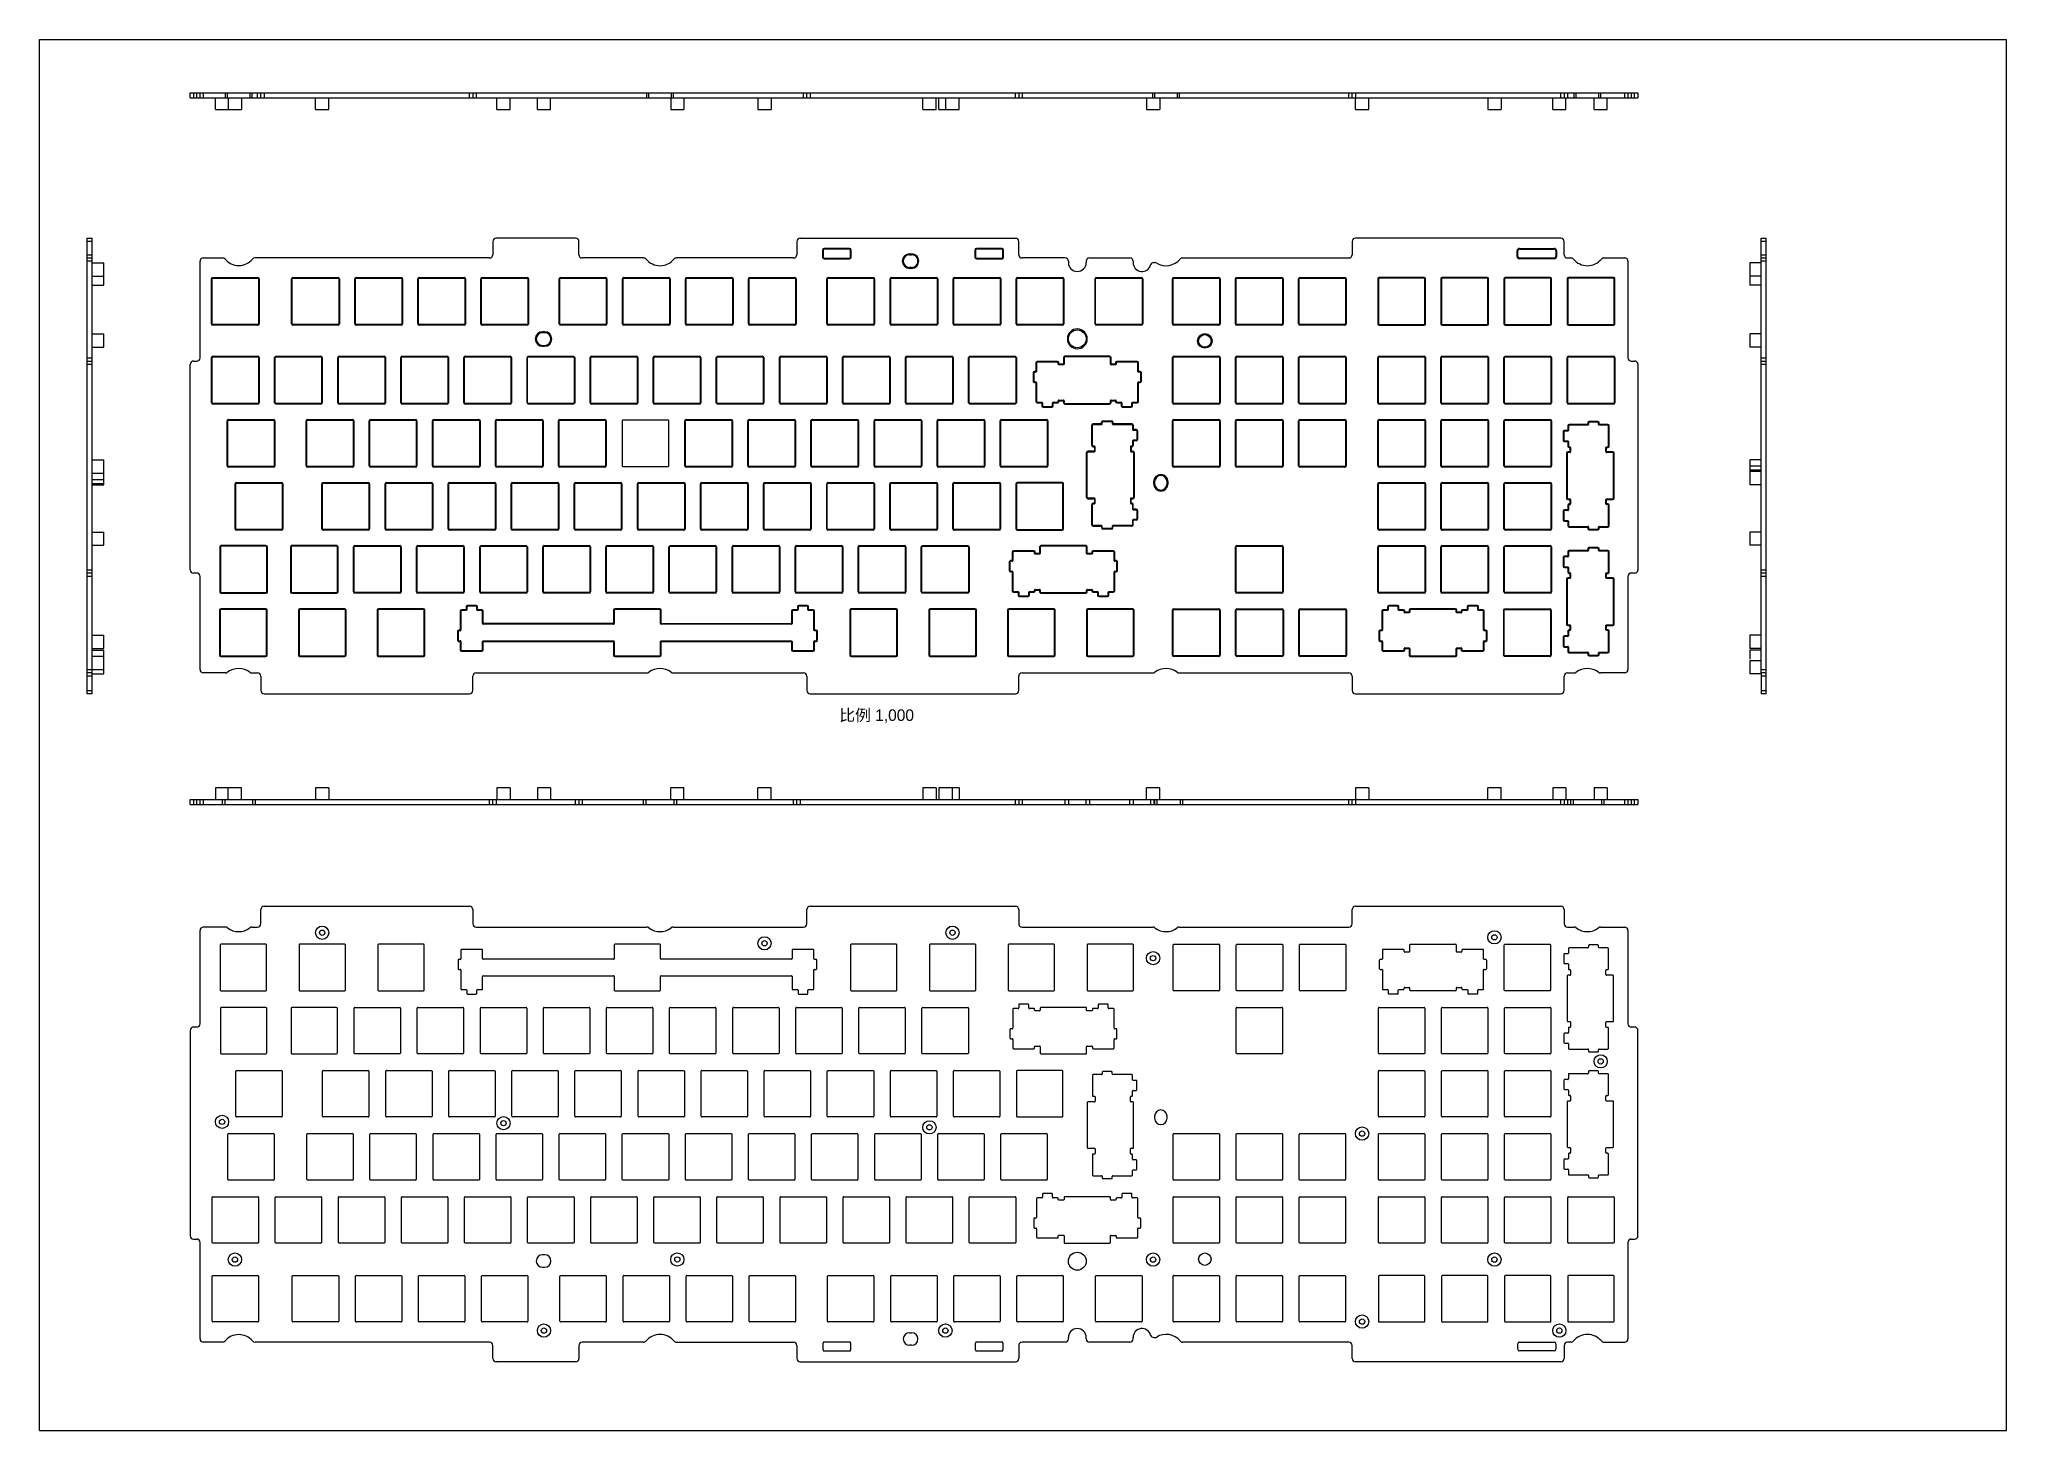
# Model space of a CAD drawing. Header units: millimetres. Extents: x 0 to 594, y 0 to 420.
import ezdxf

# ---------------------------------------------------------------- set-up
doc = ezdxf.new("R2010")
doc.units = ezdxf.units.MM
doc.header["$LTSCALE"] = 32.67
doc.layers.get('0').update_dxf_attribs({"linetype": 'CONTINUOUS'})
doc.styles.get("Standard").update_dxf_attribs({"font": ''})
doc.styles.get('Standard').set_extended_font_data('Isonorm LT Regular')

msp = doc.modelspace()

# ---------------------------------------------------------------- texts
at = {"color": 2, "linetype": 'Continuous', "insert": (264.09, 217.74), "char_height": 3.5, "width": 31.4895, "attachment_point": 3, "line_spacing_factor": 0.9}
msp.add_mtext('比例 1,000', dxfattribs=at)

# ---------------------------------------------------------------- linework, layer by layer
at = {"color": 7, "linetype": 'Continuous'}
for p, q in [((0, 0), (0, 420)), ((0, 420), (594, 420)), ((594, 0), (594, 420)), ((45.51, 402.31), (45.51, 403.81)), ((45.51, 403.81), (482.67, 403.81)), ((45.51, 402.31), (482.67, 402.31)), ((46.51, 403.81), (46.51, 402.31)), ((47.51, 402.31), (47.51, 403.81)), ((48.51, 402.31), (48.51, 403.81)), ((49.51, 403.81), (49.51, 402.31)), ((53.16, 398.81), (53.16, 402.31)), ((53.16, 398.81), (57.16, 398.81)), ((56.24, 402.31), (56.24, 403.81)), ((56.85, 402.31), (56.85, 403.81)), ((57.16, 398.81), (57.16, 402.31)), ((57.22, 398.81), (61.06, 398.81)), ((61.06, 402.31), (61.06, 398.81)), ((63.57, 403.81), (63.57, 402.31)), ((64.18, 403.81), (64.18, 402.31)), ((65.86, 402.31), (65.86, 403.81)), ((66.86, 402.31), (66.86, 403.81)), ((67.86, 403.81), (67.86, 402.31)), ((83.4, 398.81), (83.4, 402.31)), ((83.4, 398.81), (87.4, 398.81)), ((87.4, 398.81), (87.4, 402.31)), ((129.86, 402.31), (129.86, 403.81)), ((130.86, 403.81), (130.86, 402.31)), ((131.86, 403.81), (131.86, 402.31)), ((138.14, 398.81), (138.14, 402.31)), ((138.14, 398.81), (142.14, 398.81)), ((142.14, 398.81), (142.14, 402.31)), ((150.36, 398.81), (150.36, 402.31)), ((150.36, 398.81), (154.36, 398.81)), ((154.36, 398.81), (154.36, 402.31)), ((183.44, 402.31), (183.44, 403.81)), ((184.05, 402.31), (184.05, 403.81)), ((190.63, 402.31), (190.63, 398.81)), ((190.63, 398.81), (194.63, 398.81)), ((190.77, 403.81), (190.77, 402.31)), ((191.38, 403.81), (191.38, 402.31)), ((194.63, 402.31), (194.63, 398.81)), ((216.94, 402.31), (216.94, 398.81)), ((216.94, 398.81), (220.94, 398.81)), ((220.94, 402.31), (220.94, 398.81)), ((230.71, 402.31), (230.71, 403.81)), ((231.71, 402.31), (231.71, 403.81)), ((232.71, 403.81), (232.71, 402.31)), ((266.74, 398.81), (266.74, 402.31)), ((266.74, 398.81), (270.74, 398.81)), ((270.74, 398.81), (270.74, 402.31)), ((271.57, 398.81), (271.57, 402.31)), ((271.57, 398.81), (273.57, 398.81)), ((273.73, 398.81), (273.73, 402.31)), ((273.73, 398.81), (277.73, 398.81)), ((277.73, 398.81), (277.73, 402.31)), ((294.71, 402.31), (294.71, 403.81)), ((295.71, 403.81), (295.71, 402.31)), ((296.71, 403.81), (296.71, 402.31)), ((334.28, 402.31), (334.28, 398.81)), ((334.28, 398.81), (338.28, 398.81)), ((336.24, 402.31), (336.24, 403.81)), ((336.85, 402.31), (336.85, 403.81)), ((338.28, 402.31), (338.28, 398.81)), ((343.57, 403.81), (343.57, 402.31)), ((344.18, 403.81), (344.18, 402.31)), ((395.39, 402.31), (395.39, 403.81)), ((396.39, 402.31), (396.39, 403.81)), ((397.37, 398.81), (397.37, 402.31)), ((397.37, 398.81), (401.37, 398.81)), ((397.39, 403.81), (397.39, 402.31)), ((401.37, 398.81), (401.37, 402.31)), ((437.34, 402.31), (437.34, 398.81)), ((437.34, 398.81), (441.34, 398.81)), ((441.34, 402.31), (441.34, 398.81)), ((456.94, 398.81), (456.94, 402.31)), ((456.94, 398.81), (460.94, 398.81)), ((459.39, 402.31), (459.39, 403.81)), ((460.39, 403.81), (460.39, 402.31)), ((460.94, 398.81), (460.94, 402.31)), ((461.39, 403.81), (461.39, 402.31)), ((463.44, 402.31), (463.44, 403.81)), ((464.05, 402.31), (464.05, 403.81)), ((469.42, 398.81), (469.42, 402.31)), ((469.42, 398.81), (473.42, 398.81)), ((470.77, 403.81), (470.77, 402.31)), ((471.38, 403.81), (471.38, 402.31)), ((473.42, 398.81), (473.42, 402.31)), ((478.67, 402.31), (478.67, 403.81)), ((479.67, 403.81), (479.67, 402.31)), ((480.67, 403.81), (480.67, 402.31)), ((481.67, 402.31), (481.67, 403.81)), ((482.67, 403.81), (482.67, 402.31)), ((14.46, 228.74), (14.46, 359.99)), ((14.46, 359.99), (15.96, 359.99)), ((15.96, 358.99), (14.46, 358.99)), ((15.96, 354.08), (15.96, 359.99)), ((136.92, 358.99), (136.92, 355)), ((161.92, 359.99), (137.92, 359.99)), ((162.92, 355), (162.92, 358.99)), ((228.71, 358.99), (228.71, 355)), ((229.71, 359.99), (294.71, 359.99)), ((236.96, 356.69), (236.96, 356.89)), ((244.66, 356.89), (236.96, 356.89)), ((244.66, 356.69), (236.96, 356.69)), ((244.66, 356.69), (244.66, 356.89)), ((282.96, 356.69), (282.96, 356.89)), ((290.66, 356.89), (282.96, 356.89)), ((290.66, 356.69), (282.96, 356.69)), ((290.66, 356.69), (290.66, 356.89)), ((295.71, 355), (295.71, 358.99)), ((396.39, 358.99), (396.39, 355)), ((459.39, 359.99), (397.39, 359.99)), ((446.89, 356.89), (457.39, 356.89)), ((446.89, 356.69), (446.89, 356.89)), ((446.89, 356.69), (457.39, 356.69)), ((457.39, 356.89), (457.39, 356.69)), ((460.39, 355), (460.39, 358.99)), ((519.92, 228.74), (519.92, 359.99)), ((519.92, 359.99), (521.42, 359.99)), ((521.42, 358.99), (519.92, 358.99)), ((521.42, 354.08), (521.42, 359.99)), ((14.46, 355), (15.96, 355)), ((14.46, 354), (15.96, 354)), ((15.96, 353), (14.46, 353)), ((15.96, 222.46), (15.96, 354)), ((15.96, 352.54), (19.46, 352.54)), ((19.46, 345.82), (19.46, 352.54)), ((48.51, 323.89), (48.51, 353)), ((49.51, 354), (55.3, 354)), ((135.92, 354), (65.12, 354)), ((182.43, 354), (163.92, 354)), ((227.71, 354), (192.39, 354)), ((236.46, 356.39), (236.46, 354.29)), ((236.66, 356.39), (236.46, 356.39)), ((236.66, 354.29), (236.46, 354.29)), ((236.66, 356.39), (236.66, 354.29)), ((236.96, 353.99), (236.96, 353.79)), ((236.96, 353.99), (244.66, 353.99)), ((236.96, 353.79), (244.66, 353.79)), ((244.66, 353.99), (244.66, 353.79)), ((244.96, 354.29), (244.96, 356.39)), ((244.96, 356.39), (245.16, 356.39)), ((244.96, 354.29), (245.16, 354.29)), ((245.16, 354.29), (245.16, 356.39)), ((262.76, 354.96), (262.76, 355.26)), ((262.76, 355.26), (263.36, 355.26)), ((262.76, 354.96), (263.36, 354.96)), ((262.76, 350.86), (262.76, 351.16)), ((263.36, 351.16), (262.76, 351.16)), ((263.36, 350.86), (262.76, 350.86)), ((263.36, 355.26), (263.36, 354.96)), ((263.36, 351.16), (263.36, 350.86)), ((282.46, 356.39), (282.46, 354.29)), ((282.66, 356.39), (282.46, 356.39)), ((282.66, 354.29), (282.46, 354.29)), ((282.66, 356.39), (282.66, 354.29)), ((282.96, 353.99), (282.96, 353.79)), ((282.96, 353.99), (290.66, 353.99)), ((282.96, 353.79), (290.66, 353.79)), ((290.66, 353.99), (290.66, 353.79)), ((290.96, 354.29), (290.96, 356.39)), ((290.96, 356.39), (291.16, 356.39)), ((290.96, 354.29), (291.16, 354.29)), ((291.16, 354.29), (291.16, 356.39)), ((309.7, 354), (296.71, 354)), ((310.7, 353), (310.7, 352.62)), ((316.1, 353), (316.1, 352.62)), ((317.1, 354), (329.24, 354)), ((330.24, 353), (330.24, 352.62)), ((336.5, 352.62), (336.85, 352.62)), ((345.19, 354), (395.39, 354)), ((446.19, 356.19), (446.39, 356.19)), ((446.19, 354.49), (446.19, 356.19)), ((446.39, 354.49), (446.19, 354.49)), ((446.39, 354.49), (446.39, 356.19)), ((457.39, 353.99), (446.89, 353.99)), ((446.89, 353.79), (446.89, 353.99)), ((457.39, 353.79), (446.89, 353.79)), ((457.39, 353.99), (457.39, 353.79)), ((457.89, 356.19), (458.09, 356.19)), ((457.89, 356.19), (457.89, 354.49)), ((457.89, 354.49), (458.09, 354.49)), ((458.09, 356.19), (458.09, 354.49)), ((461.39, 354), (462.43, 354)), ((472.39, 354), (478.67, 354)), ((479.67, 353), (479.67, 323.89)), ((516.42, 352.54), (516.42, 345.82)), ((519.92, 352.54), (516.42, 352.54)), ((519.92, 355), (521.42, 355)), ((519.92, 354), (521.42, 354)), ((521.42, 353), (519.92, 353)), ((521.42, 222.46), (521.42, 354)), ((15.96, 348.54), (19.46, 348.54)), ((15.96, 345.82), (19.46, 345.82)), ((51.99, 334.12), (51.99, 347.72)), ((51.99, 347.72), (52.19, 347.72)), ((52.19, 334.12), (52.19, 347.72)), ((52.39, 347.92), (52.39, 348.12)), ((52.39, 348.12), (65.99, 348.12)), ((52.39, 347.92), (65.99, 347.92)), ((65.99, 348.12), (65.99, 347.92)), ((66.19, 347.72), (66.19, 334.12)), ((66.19, 347.72), (66.39, 347.72)), ((66.39, 347.72), (66.39, 334.12)), ((76.18, 334.12), (76.18, 347.72)), ((76.18, 347.72), (76.38, 347.72)), ((76.38, 334.12), (76.38, 347.72)), ((76.58, 347.92), (76.58, 348.12)), ((76.58, 348.12), (90.18, 348.12)), ((76.58, 347.92), (90.18, 347.92)), ((90.18, 348.12), (90.18, 347.92)), ((90.38, 347.72), (90.38, 334.12)), ((90.38, 347.72), (90.58, 347.72)), ((90.58, 347.72), (90.58, 334.12)), ((95.23, 334.12), (95.23, 347.72)), ((95.23, 347.72), (95.43, 347.72)), ((95.43, 334.12), (95.43, 347.72)), ((95.63, 347.92), (95.63, 348.12)), ((95.63, 348.12), (109.23, 348.12)), ((95.63, 347.92), (109.23, 347.92)), ((109.23, 348.12), (109.23, 347.92)), ((109.43, 347.72), (109.43, 334.12)), ((109.43, 347.72), (109.63, 347.72)), ((109.63, 347.72), (109.63, 334.12)), ((114.28, 334.12), (114.28, 347.72)), ((114.28, 347.72), (114.48, 347.72)), ((114.48, 334.12), (114.48, 347.72)), ((114.68, 347.92), (114.68, 348.12)), ((114.68, 348.12), (128.28, 348.12)), ((114.68, 347.92), (128.28, 347.92)), ((128.28, 348.12), (128.28, 347.92)), ((128.48, 347.72), (128.48, 334.12)), ((128.48, 347.72), (128.68, 347.72)), ((128.68, 347.72), (128.68, 334.12)), ((133.33, 334.12), (133.33, 347.72)), ((133.33, 347.72), (133.53, 347.72)), ((133.53, 334.12), (133.53, 347.72)), ((133.73, 347.92), (133.73, 348.12)), ((133.73, 348.12), (147.33, 348.12)), ((133.73, 347.92), (147.33, 347.92)), ((147.33, 348.12), (147.33, 347.92)), ((147.53, 347.72), (147.53, 334.12)), ((147.53, 347.72), (147.73, 347.72)), ((147.73, 347.72), (147.73, 334.12)), ((156.99, 334.12), (156.99, 347.72)), ((156.99, 347.72), (157.19, 347.72)), ((157.19, 334.12), (157.19, 347.72)), ((157.39, 347.92), (157.39, 348.12)), ((157.39, 348.12), (170.99, 348.12)), ((157.39, 347.92), (170.99, 347.92)), ((170.99, 348.12), (170.99, 347.92)), ((171.19, 347.72), (171.19, 334.12)), ((171.19, 347.72), (171.39, 347.72)), ((171.39, 347.72), (171.39, 334.12)), ((176.04, 334.12), (176.04, 347.72)), ((176.04, 347.72), (176.24, 347.72)), ((176.24, 334.12), (176.24, 347.72)), ((176.44, 347.92), (176.44, 348.12)), ((176.44, 348.12), (190.04, 348.12)), ((176.44, 347.92), (190.04, 347.92)), ((190.04, 348.12), (190.04, 347.92)), ((190.24, 347.72), (190.24, 334.12)), ((190.24, 347.72), (190.44, 347.72)), ((190.44, 347.72), (190.44, 334.12)), ((195.09, 334.12), (195.09, 347.72)), ((195.09, 347.72), (195.29, 347.72)), ((195.29, 334.12), (195.29, 347.72)), ((195.49, 347.92), (195.49, 348.12)), ((195.49, 348.12), (209.09, 348.12)), ((195.49, 347.92), (209.09, 347.92)), ((209.09, 348.12), (209.09, 347.92)), ((209.29, 347.72), (209.29, 334.12)), ((209.29, 347.72), (209.49, 347.72)), ((209.49, 347.72), (209.49, 334.12)), ((214.14, 334.12), (214.14, 347.72)), ((214.14, 347.72), (214.34, 347.72)), ((214.34, 334.12), (214.34, 347.72)), ((214.54, 347.92), (214.54, 348.12)), ((214.54, 348.12), (228.14, 348.12)), ((214.54, 347.92), (228.14, 347.92)), ((228.14, 348.12), (228.14, 347.92)), ((228.34, 347.72), (228.34, 334.12)), ((228.34, 347.72), (228.54, 347.72)), ((228.54, 347.72), (228.54, 334.12)), ((237.8, 334.12), (237.8, 347.72)), ((237.8, 347.72), (238, 347.72)), ((238, 334.12), (238, 347.72)), ((238.2, 347.92), (238.2, 348.12)), ((238.2, 348.12), (251.8, 348.12)), ((238.2, 347.92), (251.8, 347.92)), ((251.8, 348.12), (251.8, 347.92)), ((252, 347.72), (252, 334.12)), ((252, 347.72), (252.2, 347.72)), ((252.2, 347.72), (252.2, 334.12)), ((256.85, 334.12), (256.85, 347.72)), ((256.85, 347.72), (257.05, 347.72)), ((257.05, 334.12), (257.05, 347.72)), ((257.25, 347.92), (257.25, 348.12)), ((257.25, 348.12), (270.85, 348.12)), ((257.25, 347.92), (270.85, 347.92)), ((270.85, 348.12), (270.85, 347.92)), ((271.05, 347.72), (271.05, 334.12)), ((271.05, 347.72), (271.25, 347.72)), ((271.25, 347.72), (271.25, 334.12)), ((275.9, 334.12), (275.9, 347.72)), ((275.9, 347.72), (276.1, 347.72)), ((276.1, 334.12), (276.1, 347.72)), ((276.3, 347.92), (276.3, 348.12)), ((276.3, 348.12), (289.9, 348.12)), ((276.3, 347.92), (289.9, 347.92)), ((289.9, 348.12), (289.9, 347.92)), ((290.1, 347.72), (290.1, 334.12)), ((290.1, 347.72), (290.3, 347.72)), ((290.3, 347.72), (290.3, 334.12)), ((294.95, 334.12), (294.95, 347.72)), ((294.95, 347.72), (295.15, 347.72)), ((295.15, 334.12), (295.15, 347.72)), ((295.35, 347.92), (295.35, 348.12)), ((295.35, 348.12), (308.95, 348.12)), ((295.35, 347.92), (308.95, 347.92)), ((308.95, 348.12), (308.95, 347.92)), ((309.15, 347.72), (309.15, 334.12)), ((309.15, 347.72), (309.35, 347.72)), ((309.35, 347.72), (309.35, 334.12)), ((318.74, 334.12), (318.74, 347.72)), ((318.74, 347.72), (318.94, 347.72)), ((318.94, 334.12), (318.94, 347.72)), ((319.14, 347.92), (319.14, 348.12)), ((319.14, 348.12), (332.74, 348.12)), ((319.14, 347.92), (332.74, 347.92)), ((332.74, 348.12), (332.74, 347.92)), ((332.94, 347.72), (333.14, 347.72)), ((332.94, 347.72), (332.94, 334.12)), ((333.14, 347.72), (333.14, 334.12)), ((342.12, 347.72), (342.32, 347.72)), ((342.12, 334.12), (342.12, 347.72)), ((342.32, 334.12), (342.32, 347.72)), ((342.52, 348.12), (356.12, 348.12)), ((342.52, 347.92), (342.52, 348.12)), ((342.52, 347.92), (356.12, 347.92)), ((356.12, 348.12), (356.12, 347.92)), ((356.32, 347.72), (356.52, 347.72)), ((356.32, 347.72), (356.32, 334.12)), ((356.52, 347.72), (356.52, 334.12)), ((361.17, 347.72), (361.37, 347.72)), ((361.17, 334.12), (361.17, 347.72)), ((361.37, 334.12), (361.37, 347.72)), ((361.57, 348.12), (375.17, 348.12)), ((361.57, 347.92), (361.57, 348.12)), ((361.57, 347.92), (375.17, 347.92)), ((375.17, 348.12), (375.17, 347.92)), ((375.37, 347.72), (375.57, 347.72)), ((375.37, 347.72), (375.37, 334.12)), ((375.57, 347.72), (375.57, 334.12)), ((380.22, 347.72), (380.42, 347.72)), ((380.22, 334.12), (380.22, 347.72)), ((380.42, 334.12), (380.42, 347.72)), ((380.62, 348.12), (394.22, 348.12)), ((380.62, 347.92), (380.62, 348.12)), ((380.62, 347.92), (394.22, 347.92)), ((394.22, 348.12), (394.22, 347.92)), ((394.42, 347.72), (394.62, 347.72)), ((394.42, 347.72), (394.42, 334.12)), ((394.62, 347.72), (394.62, 334.12)), ((404.12, 347.72), (404.32, 347.72)), ((404.12, 347.72), (404.12, 334.12)), ((404.32, 347.72), (404.32, 334.12)), ((418.12, 348.12), (404.52, 348.12)), ((404.52, 347.92), (404.52, 348.12)), ((418.12, 347.92), (404.52, 347.92)), ((418.12, 348.12), (418.12, 347.92)), ((418.32, 347.72), (418.52, 347.72)), ((418.32, 334.12), (418.32, 347.72)), ((418.52, 334.12), (418.52, 347.72)), ((423.17, 347.72), (423.37, 347.72)), ((423.17, 347.72), (423.17, 334.12)), ((423.37, 347.72), (423.37, 334.12)), ((437.17, 348.12), (423.57, 348.12)), ((423.57, 347.92), (423.57, 348.12)), ((437.17, 347.92), (423.57, 347.92)), ((437.17, 348.12), (437.17, 347.92)), ((437.37, 347.72), (437.57, 347.72)), ((437.37, 334.12), (437.37, 347.72)), ((437.57, 334.12), (437.57, 347.72)), ((442.22, 347.72), (442.42, 347.72)), ((442.22, 347.72), (442.22, 334.12)), ((442.42, 347.72), (442.42, 334.12)), ((456.22, 348.12), (442.62, 348.12)), ((442.62, 347.92), (442.62, 348.12)), ((456.22, 347.92), (442.62, 347.92)), ((456.22, 348.12), (456.22, 347.92)), ((456.42, 347.72), (456.62, 347.72)), ((456.42, 334.12), (456.42, 347.72)), ((456.62, 334.12), (456.62, 347.72)), ((461.27, 347.72), (461.47, 347.72)), ((461.27, 347.72), (461.27, 334.12)), ((461.47, 347.72), (461.47, 334.12)), ((475.27, 348.12), (461.67, 348.12)), ((461.67, 347.92), (461.67, 348.12)), ((475.27, 347.92), (461.67, 347.92)), ((475.27, 348.12), (475.27, 347.92)), ((475.47, 347.72), (475.67, 347.72)), ((475.47, 334.12), (475.47, 347.72)), ((475.67, 334.12), (475.67, 347.72)), ((519.92, 348.54), (516.42, 348.54)), ((519.92, 345.82), (516.42, 345.82)), ((52.19, 334.12), (51.99, 334.12)), ((52.39, 333.72), (52.39, 333.92)), ((65.99, 333.92), (52.39, 333.92)), ((65.99, 333.72), (52.39, 333.72)), ((65.99, 333.92), (65.99, 333.72)), ((66.39, 334.12), (66.19, 334.12)), ((76.38, 334.12), (76.18, 334.12)), ((76.58, 333.72), (76.58, 333.92)), ((90.18, 333.92), (76.58, 333.92)), ((90.18, 333.72), (76.58, 333.72)), ((90.18, 333.92), (90.18, 333.72)), ((90.58, 334.12), (90.38, 334.12)), ((95.43, 334.12), (95.23, 334.12)), ((95.63, 333.72), (95.63, 333.92)), ((109.23, 333.92), (95.63, 333.92)), ((109.23, 333.72), (95.63, 333.72)), ((109.23, 333.92), (109.23, 333.72)), ((109.63, 334.12), (109.43, 334.12)), ((114.48, 334.12), (114.28, 334.12)), ((114.68, 333.72), (114.68, 333.92)), ((128.28, 333.92), (114.68, 333.92)), ((128.28, 333.72), (114.68, 333.72)), ((128.28, 333.92), (128.28, 333.72)), ((128.68, 334.12), (128.48, 334.12)), ((133.53, 334.12), (133.33, 334.12)), ((133.73, 333.72), (133.73, 333.92)), ((147.33, 333.92), (133.73, 333.92)), ((147.33, 333.72), (133.73, 333.72)), ((147.33, 333.92), (147.33, 333.72)), ((147.73, 334.12), (147.53, 334.12)), ((157.19, 334.12), (156.99, 334.12)), ((157.39, 333.72), (157.39, 333.92)), ((170.99, 333.92), (157.39, 333.92)), ((170.99, 333.72), (157.39, 333.72)), ((170.99, 333.92), (170.99, 333.72)), ((171.39, 334.12), (171.19, 334.12)), ((176.24, 334.12), (176.04, 334.12)), ((176.44, 333.72), (176.44, 333.92)), ((190.04, 333.92), (176.44, 333.92)), ((190.04, 333.72), (176.44, 333.72)), ((190.04, 333.92), (190.04, 333.72)), ((190.44, 334.12), (190.24, 334.12)), ((195.29, 334.12), (195.09, 334.12)), ((195.49, 333.72), (195.49, 333.92)), ((209.09, 333.92), (195.49, 333.92)), ((209.09, 333.72), (195.49, 333.72)), ((209.09, 333.92), (209.09, 333.72)), ((209.49, 334.12), (209.29, 334.12)), ((214.34, 334.12), (214.14, 334.12)), ((214.54, 333.72), (214.54, 333.92)), ((228.14, 333.92), (214.54, 333.92)), ((228.14, 333.72), (214.54, 333.72)), ((228.14, 333.92), (228.14, 333.72)), ((228.54, 334.12), (228.34, 334.12)), ((238, 334.12), (237.8, 334.12)), ((238.2, 333.72), (238.2, 333.92)), ((251.8, 333.92), (238.2, 333.92)), ((251.8, 333.72), (238.2, 333.72)), ((251.8, 333.92), (251.8, 333.72)), ((252.2, 334.12), (252, 334.12)), ((257.05, 334.12), (256.85, 334.12)), ((257.25, 333.72), (257.25, 333.92)), ((270.85, 333.92), (257.25, 333.92)), ((270.85, 333.72), (257.25, 333.72)), ((270.85, 333.92), (270.85, 333.72)), ((271.25, 334.12), (271.05, 334.12)), ((276.1, 334.12), (275.9, 334.12)), ((276.3, 333.72), (276.3, 333.92)), ((289.9, 333.92), (276.3, 333.92)), ((289.9, 333.72), (276.3, 333.72)), ((289.9, 333.92), (289.9, 333.72)), ((290.3, 334.12), (290.1, 334.12)), ((295.15, 334.12), (294.95, 334.12)), ((295.35, 333.72), (295.35, 333.92)), ((308.95, 333.92), (295.35, 333.92)), ((308.95, 333.72), (295.35, 333.72)), ((308.95, 333.92), (308.95, 333.72)), ((309.35, 334.12), (309.15, 334.12)), ((318.94, 334.12), (318.74, 334.12)), ((332.74, 333.92), (319.14, 333.92)), ((319.14, 333.72), (319.14, 333.92)), ((332.74, 333.72), (319.14, 333.72)), ((332.74, 333.92), (332.74, 333.72)), ((333.14, 334.12), (332.94, 334.12)), ((342.32, 334.12), (342.12, 334.12)), ((356.12, 333.92), (342.52, 333.92)), ((342.52, 333.72), (342.52, 333.92)), ((356.12, 333.72), (342.52, 333.72)), ((356.12, 333.92), (356.12, 333.72)), ((356.52, 334.12), (356.32, 334.12)), ((361.37, 334.12), (361.17, 334.12)), ((375.17, 333.92), (361.57, 333.92)), ((361.57, 333.72), (361.57, 333.92)), ((375.17, 333.72), (361.57, 333.72)), ((375.17, 333.92), (375.17, 333.72)), ((375.57, 334.12), (375.37, 334.12)), ((380.42, 334.12), (380.22, 334.12)), ((394.22, 333.92), (380.62, 333.92)), ((380.62, 333.72), (380.62, 333.92)), ((394.22, 333.72), (380.62, 333.72)), ((394.22, 333.92), (394.22, 333.72)), ((394.62, 334.12), (394.42, 334.12)), ((404.32, 334.12), (404.12, 334.12)), ((404.52, 333.92), (418.12, 333.92)), ((404.52, 333.72), (404.52, 333.92)), ((404.52, 333.72), (418.12, 333.72)), ((418.12, 333.92), (418.12, 333.72)), ((418.52, 334.12), (418.32, 334.12)), ((423.37, 334.12), (423.17, 334.12)), ((423.57, 333.92), (437.17, 333.92)), ((423.57, 333.72), (423.57, 333.92)), ((423.57, 333.72), (437.17, 333.72)), ((437.17, 333.92), (437.17, 333.72)), ((437.57, 334.12), (437.37, 334.12)), ((442.42, 334.12), (442.22, 334.12)), ((442.62, 333.92), (456.22, 333.92)), ((442.62, 333.72), (442.62, 333.92)), ((442.62, 333.72), (456.22, 333.72)), ((456.22, 333.92), (456.22, 333.72)), ((456.62, 334.12), (456.42, 334.12)), ((461.47, 334.12), (461.27, 334.12)), ((461.67, 333.92), (475.27, 333.92)), ((461.67, 333.72), (461.67, 333.92)), ((461.67, 333.72), (475.27, 333.72)), ((475.27, 333.92), (475.27, 333.72)), ((475.67, 334.12), (475.47, 334.12)), ((15.96, 331.1), (19.46, 331.1)), ((15.96, 327.1), (19.46, 327.1)), ((15.96, 327.05), (19.46, 327.05)), ((19.46, 327.1), (19.46, 331.1)), ((151.95, 331.43), (151.95, 331.73)), ((152.55, 331.73), (151.95, 331.73)), ((152.55, 331.43), (151.95, 331.43)), ((151.95, 327.33), (151.95, 327.63)), ((151.95, 327.63), (152.55, 327.63)), ((151.95, 327.33), (152.55, 327.33)), ((152.55, 331.73), (152.55, 331.43)), ((152.55, 327.63), (152.55, 327.33)), ((516.42, 331.1), (516.42, 327.1)), ((519.92, 331.1), (516.42, 331.1)), ((519.92, 327.1), (516.42, 327.1)), ((519.92, 327.05), (516.42, 327.05)), ((14.46, 323.89), (15.96, 323.89)), ((14.46, 322.89), (15.96, 322.89)), ((15.96, 321.89), (14.46, 321.89)), ((45.51, 259.89), (45.51, 321.89)), ((46.51, 322.89), (47.51, 322.89)), ((51.99, 310.32), (51.99, 323.92)), ((51.99, 323.92), (52.19, 323.92)), ((52.19, 310.32), (52.19, 323.92)), ((52.39, 324.12), (52.39, 324.32)), ((52.39, 324.32), (65.99, 324.32)), ((52.39, 324.12), (65.99, 324.12)), ((65.99, 324.32), (65.99, 324.12)), ((66.19, 323.92), (66.19, 310.32)), ((66.19, 323.92), (66.39, 323.92)), ((66.39, 323.92), (66.39, 310.32)), ((71.04, 310.32), (71.04, 323.92)), ((71.04, 323.92), (71.24, 323.92)), ((71.24, 310.32), (71.24, 323.92)), ((71.44, 324.12), (71.44, 324.32)), ((71.44, 324.32), (85.04, 324.32)), ((71.44, 324.12), (85.04, 324.12)), ((85.04, 324.32), (85.04, 324.12)), ((85.24, 323.92), (85.24, 310.32)), ((85.24, 323.92), (85.44, 323.92)), ((85.44, 323.92), (85.44, 310.32)), ((90.09, 310.32), (90.09, 323.92)), ((90.09, 323.92), (90.29, 323.92)), ((90.29, 310.32), (90.29, 323.92)), ((90.49, 324.12), (90.49, 324.32)), ((90.49, 324.32), (104.09, 324.32)), ((90.49, 324.12), (104.09, 324.12)), ((104.09, 324.32), (104.09, 324.12)), ((104.29, 323.92), (104.29, 310.32)), ((104.29, 323.92), (104.49, 323.92)), ((104.49, 323.92), (104.49, 310.32)), ((109.14, 310.32), (109.14, 323.92)), ((109.14, 323.92), (109.34, 323.92)), ((109.34, 310.32), (109.34, 323.92)), ((109.54, 324.12), (109.54, 324.32)), ((109.54, 324.32), (123.14, 324.32)), ((109.54, 324.12), (123.14, 324.12)), ((123.14, 324.32), (123.14, 324.12)), ((123.34, 323.92), (123.34, 310.32)), ((123.34, 323.92), (123.54, 323.92)), ((123.54, 323.92), (123.54, 310.32)), ((128.19, 310.32), (128.19, 323.92)), ((128.19, 323.92), (128.39, 323.92)), ((128.39, 310.32), (128.39, 323.92)), ((128.59, 324.12), (128.59, 324.32)), ((128.59, 324.32), (142.19, 324.32)), ((128.59, 324.12), (142.19, 324.12)), ((142.19, 324.32), (142.19, 324.12)), ((142.39, 323.92), (142.39, 310.32)), ((142.39, 323.92), (142.59, 323.92)), ((142.59, 323.92), (142.59, 310.32)), ((147.24, 310.32), (147.24, 323.92)), ((147.24, 323.92), (147.44, 323.92)), ((147.44, 310.32), (147.44, 323.92)), ((147.64, 324.12), (147.64, 324.32)), ((147.64, 324.32), (161.24, 324.32)), ((147.64, 324.12), (161.24, 324.12)), ((161.24, 324.32), (161.24, 324.12)), ((161.44, 323.92), (161.44, 310.32)), ((161.44, 323.92), (161.64, 323.92)), ((161.64, 323.92), (161.64, 310.32)), ((166.29, 310.32), (166.29, 323.92)), ((166.29, 323.92), (166.49, 323.92)), ((166.49, 310.32), (166.49, 323.92)), ((166.69, 324.12), (166.69, 324.32)), ((166.69, 324.32), (180.29, 324.32)), ((166.69, 324.12), (180.29, 324.12)), ((180.29, 324.32), (180.29, 324.12)), ((180.49, 323.92), (180.49, 310.32)), ((180.49, 323.92), (180.69, 323.92)), ((180.69, 323.92), (180.69, 310.32)), ((185.34, 310.32), (185.34, 323.92)), ((185.34, 323.92), (185.54, 323.92)), ((185.54, 310.32), (185.54, 323.92)), ((185.74, 324.12), (185.74, 324.32)), ((185.74, 324.32), (199.34, 324.32)), ((185.74, 324.12), (199.34, 324.12)), ((199.34, 324.32), (199.34, 324.12)), ((199.54, 323.92), (199.54, 310.32)), ((199.54, 323.92), (199.74, 323.92)), ((199.74, 323.92), (199.74, 310.32)), ((204.39, 310.32), (204.39, 323.92)), ((204.39, 323.92), (204.59, 323.92)), ((204.59, 310.32), (204.59, 323.92)), ((204.79, 324.12), (204.79, 324.32)), ((204.79, 324.32), (218.39, 324.32)), ((204.79, 324.12), (218.39, 324.12)), ((218.39, 324.32), (218.39, 324.12)), ((218.59, 323.92), (218.59, 310.32)), ((218.59, 323.92), (218.79, 323.92)), ((218.79, 323.92), (218.79, 310.32)), ((223.44, 310.32), (223.44, 323.92)), ((223.44, 323.92), (223.64, 323.92)), ((223.64, 310.32), (223.64, 323.92)), ((223.84, 324.12), (223.84, 324.32)), ((223.84, 324.32), (237.44, 324.32)), ((223.84, 324.12), (237.44, 324.12)), ((237.44, 324.32), (237.44, 324.12)), ((237.64, 323.92), (237.64, 310.32)), ((237.64, 323.92), (237.84, 323.92)), ((237.84, 323.92), (237.84, 310.32)), ((242.49, 310.32), (242.49, 323.92)), ((242.49, 323.92), (242.69, 323.92)), ((242.69, 310.32), (242.69, 323.92)), ((242.89, 324.12), (242.89, 324.32)), ((242.89, 324.32), (256.49, 324.32)), ((242.89, 324.12), (256.49, 324.12)), ((256.49, 324.32), (256.49, 324.12)), ((256.69, 323.92), (256.69, 310.32)), ((256.69, 323.92), (256.89, 323.92)), ((256.89, 323.92), (256.89, 310.32)), ((261.54, 310.32), (261.54, 323.92)), ((261.54, 323.92), (261.74, 323.92)), ((261.74, 310.32), (261.74, 323.92)), ((261.94, 324.12), (261.94, 324.32)), ((261.94, 324.32), (275.54, 324.32)), ((261.94, 324.12), (275.54, 324.12)), ((275.54, 324.32), (275.54, 324.12)), ((275.74, 323.92), (275.74, 310.32)), ((275.74, 323.92), (275.94, 323.92)), ((275.94, 323.92), (275.94, 310.32)), ((280.59, 310.32), (280.59, 323.92)), ((280.59, 323.92), (280.79, 323.92)), ((280.79, 310.32), (280.79, 323.92)), ((280.99, 324.12), (280.99, 324.32)), ((280.99, 324.32), (294.59, 324.32)), ((280.99, 324.12), (294.59, 324.12)), ((294.59, 324.32), (294.59, 324.12)), ((294.79, 323.92), (294.79, 310.32)), ((294.79, 323.92), (294.99, 323.92)), ((294.99, 323.92), (294.99, 310.32)), ((300.91, 322.38), (301.11, 322.38)), ((300.91, 322.38), (300.91, 319.58)), ((301.11, 322.38), (301.11, 319.78)), ((307.46, 322.78), (301.31, 322.78)), ((301.31, 322.58), (301.31, 322.78)), ((307.46, 322.58), (301.31, 322.58)), ((307.46, 322.78), (307.46, 322.58)), ((307.66, 322.38), (307.86, 322.38)), ((307.66, 321.98), (307.66, 322.38)), ((309.38, 321.98), (307.66, 321.98)), ((307.86, 321.78), (307.86, 322.38)), ((309.18, 321.78), (307.86, 321.78)), ((309.18, 323.92), (309.18, 321.78)), ((309.18, 323.92), (309.38, 323.92)), ((309.38, 323.92), (309.38, 321.98)), ((309.58, 324.12), (309.58, 324.32)), ((323.18, 324.32), (309.58, 324.32)), ((323.18, 324.12), (309.58, 324.12)), ((323.18, 324.32), (323.18, 324.12)), ((323.38, 323.92), (323.58, 323.92)), ((323.38, 321.98), (323.38, 323.92)), ((325.11, 321.98), (323.38, 321.98)), ((323.58, 321.78), (323.58, 323.92)), ((324.91, 321.78), (323.58, 321.78)), ((324.91, 322.38), (325.11, 322.38)), ((324.91, 322.38), (324.91, 321.78)), ((325.11, 322.38), (325.11, 321.98)), ((331.46, 322.78), (325.31, 322.78)), ((325.31, 322.58), (325.31, 322.78)), ((331.46, 322.58), (325.31, 322.58)), ((331.46, 322.78), (331.46, 322.58)), ((331.66, 322.38), (331.86, 322.38)), ((331.66, 319.78), (331.66, 322.38)), ((331.86, 319.58), (331.86, 322.38)), ((342.12, 323.92), (342.32, 323.92)), ((342.12, 310.32), (342.12, 323.92)), ((342.32, 310.32), (342.32, 323.92)), ((342.52, 324.32), (356.12, 324.32)), ((342.52, 324.12), (342.52, 324.32)), ((342.52, 324.12), (356.12, 324.12)), ((356.12, 324.32), (356.12, 324.12)), ((356.32, 323.92), (356.52, 323.92)), ((356.32, 323.92), (356.32, 310.32)), ((356.52, 323.92), (356.52, 310.32)), ((361.17, 323.92), (361.37, 323.92)), ((361.17, 310.32), (361.17, 323.92)), ((361.37, 310.32), (361.37, 323.92)), ((361.57, 324.32), (375.17, 324.32)), ((361.57, 324.12), (361.57, 324.32)), ((361.57, 324.12), (375.17, 324.12)), ((375.17, 324.32), (375.17, 324.12)), ((375.37, 323.92), (375.57, 323.92)), ((375.37, 323.92), (375.37, 310.32)), ((375.57, 323.92), (375.57, 310.32)), ((380.22, 323.92), (380.42, 323.92)), ((380.22, 310.32), (380.22, 323.92)), ((380.42, 310.32), (380.42, 323.92)), ((380.62, 324.32), (394.22, 324.32)), ((380.62, 324.12), (380.62, 324.32)), ((380.62, 324.12), (394.22, 324.12)), ((394.22, 324.32), (394.22, 324.12)), ((394.42, 323.92), (394.62, 323.92)), ((394.42, 323.92), (394.42, 310.32)), ((394.62, 323.92), (394.62, 310.32)), ((404.12, 323.92), (404.32, 323.92)), ((404.12, 310.32), (404.12, 323.92)), ((404.32, 310.32), (404.32, 323.92)), ((404.52, 324.32), (418.12, 324.32)), ((404.52, 324.12), (404.52, 324.32)), ((404.52, 324.12), (418.12, 324.12)), ((418.12, 324.32), (418.12, 324.12)), ((418.32, 323.92), (418.52, 323.92)), ((418.32, 323.92), (418.32, 310.32)), ((418.52, 323.92), (418.52, 310.32)), ((423.17, 323.92), (423.37, 323.92)), ((423.17, 310.32), (423.17, 323.92)), ((423.37, 310.32), (423.37, 323.92)), ((423.57, 324.32), (437.17, 324.32)), ((423.57, 324.12), (423.57, 324.32)), ((423.57, 324.12), (437.17, 324.12)), ((437.17, 324.32), (437.17, 324.12)), ((437.37, 323.92), (437.57, 323.92)), ((437.37, 323.92), (437.37, 310.32)), ((437.57, 323.92), (437.57, 310.32)), ((442.22, 323.92), (442.42, 323.92)), ((442.22, 310.32), (442.22, 323.92)), ((442.42, 310.32), (442.42, 323.92)), ((442.62, 324.32), (456.22, 324.32)), ((442.62, 324.12), (442.62, 324.32)), ((442.62, 324.12), (456.22, 324.12)), ((456.22, 324.32), (456.22, 324.12)), ((456.42, 323.92), (456.62, 323.92)), ((456.42, 323.92), (456.42, 310.32)), ((456.62, 323.92), (456.62, 310.32)), ((461.27, 323.92), (461.47, 323.92)), ((461.27, 310.32), (461.27, 323.92)), ((461.47, 310.32), (461.47, 323.92)), ((461.67, 324.32), (475.27, 324.32)), ((461.67, 324.12), (461.67, 324.32)), ((461.67, 324.12), (475.27, 324.12)), ((475.27, 324.32), (475.27, 324.12)), ((475.47, 323.92), (475.67, 323.92)), ((475.47, 323.92), (475.47, 310.32)), ((475.67, 323.92), (475.67, 310.32)), ((480.67, 322.89), (481.67, 322.89)), ((482.67, 321.89), (482.67, 259.89)), ((519.92, 323.89), (521.42, 323.89)), ((519.92, 322.89), (521.42, 322.89)), ((521.42, 321.89), (519.92, 321.89)), ((300.03, 319.38), (300.23, 319.38)), ((300.03, 319.38), (300.03, 316.77)), ((300.23, 316.77), (300.03, 316.77)), ((300.23, 319.38), (300.23, 316.77)), ((301.11, 319.78), (300.43, 319.78)), ((300.43, 319.58), (300.43, 319.78)), ((300.91, 319.58), (300.43, 319.58)), ((300.43, 316.57), (300.91, 316.57)), ((300.43, 316.37), (300.43, 316.57)), ((300.43, 316.37), (301.11, 316.37)), ((300.91, 316.57), (300.91, 310.67)), ((301.11, 316.37), (301.11, 310.67)), ((332.33, 319.78), (331.66, 319.78)), ((331.66, 316.37), (332.33, 316.37)), ((331.66, 310.67), (331.66, 316.37)), ((332.33, 319.58), (331.86, 319.58)), ((331.86, 316.57), (332.33, 316.57)), ((331.86, 310.67), (331.86, 316.57)), ((332.33, 319.78), (332.33, 319.58)), ((332.33, 316.57), (332.33, 316.37)), ((332.53, 319.38), (332.73, 319.38)), ((332.53, 316.77), (332.53, 319.38)), ((332.73, 316.77), (332.53, 316.77)), ((332.73, 316.77), (332.73, 319.38)), ((52.19, 310.32), (51.99, 310.32)), ((52.39, 309.92), (52.39, 310.12)), ((65.99, 310.12), (52.39, 310.12)), ((65.99, 309.92), (52.39, 309.92)), ((65.99, 310.12), (65.99, 309.92)), ((66.39, 310.32), (66.19, 310.32)), ((71.24, 310.32), (71.04, 310.32)), ((71.44, 309.92), (71.44, 310.12)), ((85.04, 310.12), (71.44, 310.12)), ((85.04, 309.92), (71.44, 309.92)), ((85.04, 310.12), (85.04, 309.92)), ((85.44, 310.32), (85.24, 310.32)), ((90.29, 310.32), (90.09, 310.32)), ((90.49, 309.92), (90.49, 310.12)), ((104.09, 310.12), (90.49, 310.12)), ((104.09, 309.92), (90.49, 309.92)), ((104.09, 310.12), (104.09, 309.92)), ((104.49, 310.32), (104.29, 310.32)), ((109.34, 310.32), (109.14, 310.32)), ((109.54, 309.92), (109.54, 310.12)), ((123.14, 310.12), (109.54, 310.12)), ((123.14, 309.92), (109.54, 309.92)), ((123.14, 310.12), (123.14, 309.92)), ((123.54, 310.32), (123.34, 310.32)), ((128.39, 310.32), (128.19, 310.32)), ((128.59, 309.92), (128.59, 310.12)), ((142.19, 310.12), (128.59, 310.12)), ((142.19, 309.92), (128.59, 309.92)), ((142.19, 310.12), (142.19, 309.92)), ((142.59, 310.32), (142.39, 310.32)), ((147.44, 310.32), (147.24, 310.32)), ((147.64, 309.92), (147.64, 310.12)), ((161.24, 310.12), (147.64, 310.12)), ((161.24, 309.92), (147.64, 309.92)), ((161.24, 310.12), (161.24, 309.92)), ((161.64, 310.32), (161.44, 310.32)), ((166.49, 310.32), (166.29, 310.32)), ((166.69, 309.92), (166.69, 310.12)), ((180.29, 310.12), (166.69, 310.12)), ((180.29, 309.92), (166.69, 309.92)), ((180.29, 310.12), (180.29, 309.92)), ((180.69, 310.32), (180.49, 310.32)), ((185.54, 310.32), (185.34, 310.32)), ((185.74, 309.92), (185.74, 310.12)), ((199.34, 310.12), (185.74, 310.12)), ((199.34, 309.92), (185.74, 309.92)), ((199.34, 310.12), (199.34, 309.92)), ((199.74, 310.32), (199.54, 310.32)), ((204.59, 310.32), (204.39, 310.32)), ((204.79, 309.92), (204.79, 310.12)), ((218.39, 310.12), (204.79, 310.12)), ((218.39, 309.92), (204.79, 309.92)), ((218.39, 310.12), (218.39, 309.92)), ((218.79, 310.32), (218.59, 310.32)), ((223.64, 310.32), (223.44, 310.32)), ((223.84, 309.92), (223.84, 310.12)), ((237.44, 310.12), (223.84, 310.12)), ((237.44, 309.92), (223.84, 309.92)), ((237.44, 310.12), (237.44, 309.92)), ((237.84, 310.32), (237.64, 310.32)), ((242.69, 310.32), (242.49, 310.32)), ((242.89, 309.92), (242.89, 310.12)), ((256.49, 310.12), (242.89, 310.12)), ((256.49, 309.92), (242.89, 309.92)), ((256.49, 310.12), (256.49, 309.92)), ((256.89, 310.32), (256.69, 310.32)), ((261.74, 310.32), (261.54, 310.32)), ((261.94, 309.92), (261.94, 310.12)), ((275.54, 310.12), (261.94, 310.12)), ((275.54, 309.92), (261.94, 309.92)), ((275.54, 310.12), (275.54, 309.92)), ((275.94, 310.32), (275.74, 310.32)), ((280.79, 310.32), (280.59, 310.32)), ((280.99, 309.92), (280.99, 310.12)), ((294.59, 310.12), (280.99, 310.12)), ((294.59, 309.92), (280.99, 309.92)), ((294.59, 310.12), (294.59, 309.92)), ((294.99, 310.32), (294.79, 310.32)), ((301.11, 310.67), (300.91, 310.67)), ((301.31, 310.47), (302.68, 310.47)), ((301.31, 310.27), (301.31, 310.47)), ((301.31, 310.27), (302.88, 310.27)), ((302.68, 310.47), (302.68, 309.32)), ((302.88, 309.32), (302.68, 309.32)), ((302.88, 310.27), (302.88, 309.32)), ((303.08, 309.12), (305.68, 309.12)), ((303.08, 308.92), (303.08, 309.12)), ((303.08, 308.92), (305.68, 308.92)), ((305.68, 309.12), (305.68, 308.92)), ((305.88, 310.27), (307.46, 310.27)), ((305.88, 309.32), (305.88, 310.27)), ((306.08, 309.32), (305.88, 309.32)), ((306.08, 310.47), (307.46, 310.47)), ((306.08, 309.32), (306.08, 310.47)), ((307.46, 310.47), (307.46, 310.27)), ((307.66, 310.92), (309.38, 310.92)), ((307.66, 310.67), (307.66, 310.92)), ((307.86, 310.67), (307.66, 310.67)), ((307.86, 311.12), (309.18, 311.12)), ((307.86, 310.67), (307.86, 311.12)), ((309.18, 311.12), (309.18, 310.32)), ((309.38, 310.32), (309.18, 310.32)), ((309.38, 310.92), (309.38, 310.32)), ((309.58, 310.12), (323.18, 310.12)), ((309.58, 309.92), (309.58, 310.12)), ((309.58, 309.92), (323.18, 309.92)), ((323.18, 310.12), (323.18, 309.92)), ((323.38, 310.92), (325.11, 310.92)), ((323.38, 310.32), (323.38, 310.92)), ((323.58, 310.32), (323.38, 310.32)), ((323.58, 311.12), (324.91, 311.12)), ((323.58, 310.32), (323.58, 311.12)), ((324.91, 311.12), (324.91, 310.67)), ((325.11, 310.67), (324.91, 310.67)), ((325.11, 310.92), (325.11, 310.67)), ((325.31, 310.47), (326.68, 310.47)), ((325.31, 310.27), (325.31, 310.47)), ((325.31, 310.27), (326.88, 310.27)), ((326.68, 310.47), (326.68, 309.32)), ((326.88, 309.32), (326.68, 309.32)), ((326.88, 310.27), (326.88, 309.32)), ((327.08, 309.12), (329.68, 309.12)), ((327.08, 308.92), (327.08, 309.12)), ((327.08, 308.92), (329.68, 308.92)), ((329.68, 309.12), (329.68, 308.92)), ((329.88, 310.27), (331.46, 310.27)), ((329.88, 309.32), (329.88, 310.27)), ((330.08, 309.32), (329.88, 309.32)), ((330.08, 310.47), (331.46, 310.47)), ((330.08, 309.32), (330.08, 310.47)), ((331.46, 310.47), (331.46, 310.27)), ((331.86, 310.67), (331.66, 310.67)), ((342.32, 310.32), (342.12, 310.32)), ((356.12, 310.12), (342.52, 310.12)), ((342.52, 309.92), (342.52, 310.12)), ((356.12, 309.92), (342.52, 309.92)), ((356.12, 310.12), (356.12, 309.92)), ((356.52, 310.32), (356.32, 310.32)), ((361.37, 310.32), (361.17, 310.32)), ((375.17, 310.12), (361.57, 310.12)), ((361.57, 309.92), (361.57, 310.12)), ((375.17, 309.92), (361.57, 309.92)), ((375.17, 310.12), (375.17, 309.92)), ((375.57, 310.32), (375.37, 310.32)), ((380.42, 310.32), (380.22, 310.32)), ((394.22, 310.12), (380.62, 310.12)), ((380.62, 309.92), (380.62, 310.12)), ((394.22, 309.92), (380.62, 309.92)), ((394.22, 310.12), (394.22, 309.92)), ((394.62, 310.32), (394.42, 310.32)), ((404.32, 310.32), (404.12, 310.32)), ((418.12, 310.12), (404.52, 310.12)), ((404.52, 309.92), (404.52, 310.12)), ((418.12, 309.92), (404.52, 309.92)), ((418.12, 310.12), (418.12, 309.92)), ((418.52, 310.32), (418.32, 310.32)), ((423.37, 310.32), (423.17, 310.32)), ((437.17, 310.12), (423.57, 310.12)), ((423.57, 309.92), (423.57, 310.12)), ((437.17, 309.92), (423.57, 309.92)), ((437.17, 310.12), (437.17, 309.92)), ((437.57, 310.32), (437.37, 310.32)), ((442.42, 310.32), (442.22, 310.32)), ((456.22, 310.12), (442.62, 310.12)), ((442.62, 309.92), (442.62, 310.12)), ((456.22, 309.92), (442.62, 309.92)), ((456.22, 310.12), (456.22, 309.92)), ((456.62, 310.32), (456.42, 310.32)), ((461.47, 310.32), (461.27, 310.32)), ((475.27, 310.12), (461.67, 310.12)), ((461.67, 309.92), (461.67, 310.12)), ((475.27, 309.92), (461.67, 309.92)), ((475.27, 310.12), (475.27, 309.92)), ((475.67, 310.32), (475.47, 310.32)), ((56.74, 291.27), (56.74, 304.87)), ((56.74, 304.87), (56.94, 304.87)), ((56.94, 291.27), (56.94, 304.87)), ((57.14, 305.07), (57.14, 305.27)), ((57.14, 305.27), (70.74, 305.27)), ((57.14, 305.07), (70.74, 305.07)), ((70.74, 305.27), (70.74, 305.07)), ((70.94, 304.87), (70.94, 291.27)), ((70.94, 304.87), (71.14, 304.87)), ((71.14, 304.87), (71.14, 291.27)), ((80.57, 291.27), (80.57, 304.87)), ((80.57, 304.87), (80.77, 304.87)), ((80.77, 291.27), (80.77, 304.87)), ((80.97, 305.07), (80.97, 305.27)), ((80.97, 305.27), (94.57, 305.27)), ((80.97, 305.07), (94.57, 305.07)), ((94.57, 305.27), (94.57, 305.07)), ((94.77, 304.87), (94.77, 291.27)), ((94.77, 304.87), (94.97, 304.87)), ((94.97, 304.87), (94.97, 291.27)), ((99.62, 291.27), (99.62, 304.87)), ((99.62, 304.87), (99.82, 304.87)), ((99.82, 291.27), (99.82, 304.87)), ((100.02, 305.07), (100.02, 305.27)), ((100.02, 305.27), (113.62, 305.27)), ((100.02, 305.07), (113.62, 305.07)), ((113.62, 305.27), (113.62, 305.07)), ((113.82, 304.87), (113.82, 291.27)), ((113.82, 304.87), (114.02, 304.87)), ((114.02, 304.87), (114.02, 291.27)), ((118.67, 291.27), (118.67, 304.87)), ((118.67, 304.87), (118.87, 304.87)), ((118.87, 291.27), (118.87, 304.87)), ((119.07, 305.07), (119.07, 305.27)), ((119.07, 305.27), (132.67, 305.27)), ((119.07, 305.07), (132.67, 305.07)), ((132.67, 305.27), (132.67, 305.07)), ((132.87, 304.87), (132.87, 291.27)), ((132.87, 304.87), (133.07, 304.87)), ((133.07, 304.87), (133.07, 291.27)), ((137.72, 291.27), (137.72, 304.87)), ((137.72, 304.87), (137.92, 304.87)), ((137.92, 291.27), (137.92, 304.87)), ((138.12, 305.07), (138.12, 305.27)), ((138.12, 305.27), (151.72, 305.27)), ((138.12, 305.07), (151.72, 305.07)), ((151.72, 305.27), (151.72, 305.07)), ((151.92, 304.87), (151.92, 291.27)), ((151.92, 304.87), (152.12, 304.87)), ((152.12, 304.87), (152.12, 291.27)), ((156.77, 291.27), (156.77, 304.87)), ((156.77, 304.87), (156.97, 304.87)), ((156.97, 291.27), (156.97, 304.87)), ((157.17, 305.07), (157.17, 305.27)), ((157.17, 305.27), (170.77, 305.27)), ((157.17, 305.07), (170.77, 305.07)), ((170.77, 305.27), (170.77, 305.07)), ((170.97, 304.87), (170.97, 291.27)), ((170.97, 304.87), (171.17, 304.87)), ((171.17, 304.87), (171.17, 291.27)), ((176.02, 304.87), (176.02, 291.27)), ((189.82, 305.07), (176.22, 305.07)), ((190.02, 291.27), (190.02, 304.87)), ((194.87, 291.27), (194.87, 304.87)), ((194.87, 304.87), (195.07, 304.87)), ((195.07, 291.27), (195.07, 304.87)), ((195.27, 305.07), (195.27, 305.27)), ((195.27, 305.27), (208.87, 305.27)), ((195.27, 305.07), (208.87, 305.07)), ((208.87, 305.27), (208.87, 305.07)), ((209.07, 304.87), (209.07, 291.27)), ((209.07, 304.87), (209.27, 304.87)), ((209.27, 304.87), (209.27, 291.27)), ((213.92, 291.27), (213.92, 304.87)), ((213.92, 304.87), (214.12, 304.87)), ((214.12, 291.27), (214.12, 304.87)), ((214.32, 305.07), (214.32, 305.27)), ((214.32, 305.27), (227.92, 305.27)), ((214.32, 305.07), (227.92, 305.07)), ((227.92, 305.27), (227.92, 305.07)), ((228.12, 304.87), (228.12, 291.27)), ((228.12, 304.87), (228.32, 304.87)), ((228.32, 304.87), (228.32, 291.27)), ((232.97, 291.27), (232.97, 304.87)), ((232.97, 304.87), (233.17, 304.87)), ((233.17, 291.27), (233.17, 304.87)), ((233.37, 305.07), (233.37, 305.27)), ((233.37, 305.27), (246.97, 305.27)), ((233.37, 305.07), (246.97, 305.07)), ((246.97, 305.27), (246.97, 305.07)), ((247.17, 304.87), (247.17, 291.27)), ((247.17, 304.87), (247.37, 304.87)), ((247.37, 304.87), (247.37, 291.27)), ((252.02, 291.27), (252.02, 304.87)), ((252.02, 304.87), (252.22, 304.87)), ((252.22, 291.27), (252.22, 304.87)), ((252.42, 305.07), (252.42, 305.27)), ((252.42, 305.27), (266.02, 305.27)), ((252.42, 305.07), (266.02, 305.07)), ((266.02, 305.27), (266.02, 305.07)), ((266.22, 304.87), (266.22, 291.27)), ((266.22, 304.87), (266.42, 304.87)), ((266.42, 304.87), (266.42, 291.27)), ((271.07, 291.27), (271.07, 304.87)), ((271.07, 304.87), (271.27, 304.87)), ((271.27, 291.27), (271.27, 304.87)), ((271.47, 305.07), (271.47, 305.27)), ((271.47, 305.27), (285.07, 305.27)), ((271.47, 305.07), (285.07, 305.07)), ((285.07, 305.27), (285.07, 305.07)), ((285.27, 304.87), (285.47, 304.87)), ((285.27, 304.87), (285.27, 291.27)), ((285.47, 304.87), (285.47, 291.27)), ((290.12, 304.87), (290.32, 304.87)), ((290.12, 291.27), (290.12, 304.87)), ((290.32, 291.27), (290.32, 304.87)), ((290.52, 305.27), (304.12, 305.27)), ((290.52, 305.07), (290.52, 305.27)), ((290.52, 305.07), (304.12, 305.07)), ((304.12, 305.27), (304.12, 305.07)), ((304.32, 304.87), (304.52, 304.87)), ((304.32, 304.87), (304.32, 291.27)), ((304.52, 304.87), (304.52, 291.27)), ((317.75, 303.58), (317.95, 303.58)), ((317.75, 297.43), (317.75, 303.58)), ((317.95, 297.43), (317.95, 303.58)), ((320.95, 303.98), (318.15, 303.98)), ((318.15, 303.78), (318.15, 303.98)), ((318.15, 303.78), (320.75, 303.78)), ((320.75, 304.46), (320.95, 304.46)), ((320.75, 303.78), (320.75, 304.46)), ((320.95, 303.98), (320.95, 304.46)), ((321.15, 304.86), (323.76, 304.86)), ((321.15, 304.66), (321.15, 304.86)), ((321.15, 304.66), (323.76, 304.66)), ((323.76, 304.86), (323.76, 304.66)), ((323.96, 304.46), (324.16, 304.46)), ((323.96, 304.46), (323.96, 303.98)), ((329.86, 303.98), (323.96, 303.98)), ((324.16, 304.46), (324.16, 303.78)), ((324.16, 303.78), (329.86, 303.78)), ((329.86, 303.98), (329.86, 303.78)), ((330.06, 303.58), (330.26, 303.58)), ((330.06, 303.58), (330.06, 302.21)), ((330.26, 303.58), (330.26, 302.01)), ((342.12, 304.87), (342.32, 304.87)), ((342.12, 291.27), (342.12, 304.87)), ((342.32, 291.27), (342.32, 304.87)), ((342.52, 305.27), (356.12, 305.27)), ((342.52, 305.07), (342.52, 305.27)), ((342.52, 305.07), (356.12, 305.07)), ((356.12, 305.27), (356.12, 305.07)), ((356.32, 304.87), (356.52, 304.87)), ((356.32, 304.87), (356.32, 291.27)), ((356.52, 304.87), (356.52, 291.27)), ((361.17, 304.87), (361.37, 304.87)), ((361.17, 291.27), (361.17, 304.87)), ((361.37, 291.27), (361.37, 304.87)), ((361.57, 305.27), (375.17, 305.27)), ((361.57, 305.07), (361.57, 305.27)), ((361.57, 305.07), (375.17, 305.07)), ((375.17, 305.27), (375.17, 305.07)), ((375.37, 304.87), (375.57, 304.87)), ((375.37, 304.87), (375.37, 291.27)), ((375.57, 304.87), (375.57, 291.27)), ((380.22, 304.87), (380.42, 304.87)), ((380.22, 291.27), (380.22, 304.87)), ((380.42, 291.27), (380.42, 304.87)), ((380.62, 305.27), (394.22, 305.27)), ((380.62, 305.07), (380.62, 305.27)), ((380.62, 305.07), (394.22, 305.07)), ((394.22, 305.27), (394.22, 305.07)), ((394.42, 304.87), (394.62, 304.87)), ((394.42, 304.87), (394.42, 291.27)), ((394.62, 304.87), (394.62, 291.27)), ((404.12, 304.87), (404.32, 304.87)), ((404.12, 291.27), (404.12, 304.87)), ((404.32, 291.27), (404.32, 304.87)), ((404.52, 305.27), (418.12, 305.27)), ((404.52, 305.07), (404.52, 305.27)), ((404.52, 305.07), (418.12, 305.07)), ((418.12, 305.27), (418.12, 305.07)), ((418.32, 304.87), (418.52, 304.87)), ((418.32, 304.87), (418.32, 291.27)), ((418.52, 304.87), (418.52, 291.27)), ((423.17, 304.87), (423.37, 304.87)), ((423.17, 291.27), (423.17, 304.87)), ((423.37, 291.27), (423.37, 304.87)), ((423.57, 305.27), (437.17, 305.27)), ((423.57, 305.07), (423.57, 305.27)), ((423.57, 305.07), (437.17, 305.07)), ((437.17, 305.27), (437.17, 305.07)), ((437.37, 304.87), (437.57, 304.87)), ((437.37, 304.87), (437.37, 291.27)), ((437.57, 304.87), (437.57, 291.27)), ((442.22, 304.87), (442.42, 304.87)), ((442.22, 291.27), (442.22, 304.87)), ((442.42, 291.27), (442.42, 304.87)), ((442.62, 305.27), (456.22, 305.27)), ((442.62, 305.07), (442.62, 305.27)), ((442.62, 305.07), (456.22, 305.07)), ((456.22, 305.27), (456.22, 305.07)), ((456.42, 304.87), (456.62, 304.87)), ((456.42, 304.87), (456.42, 291.27)), ((456.62, 304.87), (456.62, 291.27)), ((461.46, 303.34), (461.66, 303.34)), ((461.46, 303.34), (461.46, 301.76)), ((461.66, 303.34), (461.66, 301.96)), ((467.76, 303.74), (461.86, 303.74)), ((461.86, 303.54), (461.86, 303.74)), ((467.56, 303.54), (461.86, 303.54)), ((467.56, 304.21), (467.76, 304.21)), ((467.56, 304.21), (467.56, 303.54)), ((467.76, 304.21), (467.76, 303.74)), ((470.57, 304.61), (467.96, 304.61)), ((467.96, 304.41), (467.96, 304.61)), ((470.57, 304.41), (467.96, 304.41)), ((470.57, 304.61), (470.57, 304.41)), ((470.77, 304.21), (470.97, 304.21)), ((470.77, 303.74), (470.77, 304.21)), ((473.57, 303.74), (470.77, 303.74)), ((470.97, 303.54), (470.97, 304.21)), ((473.57, 303.54), (470.97, 303.54)), ((473.57, 303.74), (473.57, 303.54)), ((473.77, 303.34), (473.97, 303.34)), ((473.77, 297.19), (473.77, 303.34)), ((473.97, 297.19), (473.97, 303.34)), ((317.95, 297.43), (317.75, 297.43)), ((318.55, 297.23), (318.15, 297.23)), ((318.15, 297.03), (318.15, 297.23)), ((318.15, 297.03), (318.75, 297.03)), ((318.55, 297.23), (318.55, 295.51)), ((318.75, 295.71), (318.75, 297.03)), ((329.86, 297.03), (329.41, 297.03)), ((329.41, 297.03), (329.41, 295.71)), ((329.86, 297.23), (329.61, 297.23)), ((329.61, 297.23), (329.61, 295.51)), ((329.86, 297.23), (329.86, 297.03)), ((331.21, 302.21), (330.06, 302.21)), ((331.21, 298.81), (330.06, 298.81)), ((330.06, 298.81), (330.06, 297.43)), ((330.26, 297.43), (330.06, 297.43)), ((330.26, 302.01), (331.21, 302.01)), ((331.21, 299.01), (330.26, 299.01)), ((330.26, 299.01), (330.26, 297.43)), ((331.21, 302.21), (331.21, 302.01)), ((331.21, 299.01), (331.21, 298.81)), ((331.41, 301.81), (331.61, 301.81)), ((331.41, 301.81), (331.41, 299.21)), ((331.61, 299.21), (331.41, 299.21)), ((331.61, 301.81), (331.61, 299.21)), ((460.11, 301.56), (460.31, 301.56)), ((460.11, 301.56), (460.11, 298.96)), ((460.31, 298.96), (460.11, 298.96)), ((460.31, 301.56), (460.31, 298.96)), ((461.66, 301.96), (460.51, 301.96)), ((460.51, 301.76), (460.51, 301.96)), ((461.46, 301.76), (460.51, 301.76)), ((460.51, 298.76), (461.46, 298.76)), ((460.51, 298.56), (460.51, 298.76)), ((460.51, 298.56), (461.66, 298.56)), ((461.46, 298.76), (461.46, 297.19)), ((461.66, 297.19), (461.46, 297.19)), ((461.66, 298.56), (461.66, 297.19)), ((473.97, 297.19), (473.77, 297.19)), ((15.96, 293.07), (19.46, 293.07)), ((19.46, 285.52), (19.46, 293.07)), ((56.94, 291.27), (56.74, 291.27)), ((57.14, 290.87), (57.14, 291.07)), ((70.74, 291.07), (57.14, 291.07)), ((70.74, 291.07), (70.74, 290.87)), ((71.14, 291.27), (70.94, 291.27)), ((80.77, 291.27), (80.57, 291.27)), ((80.97, 290.87), (80.97, 291.07)), ((94.57, 291.07), (80.97, 291.07)), ((94.57, 291.07), (94.57, 290.87)), ((94.97, 291.27), (94.77, 291.27)), ((99.82, 291.27), (99.62, 291.27)), ((100.02, 290.87), (100.02, 291.07)), ((113.62, 291.07), (100.02, 291.07)), ((113.62, 291.07), (113.62, 290.87)), ((114.02, 291.27), (113.82, 291.27)), ((118.87, 291.27), (118.67, 291.27)), ((119.07, 290.87), (119.07, 291.07)), ((132.67, 291.07), (119.07, 291.07)), ((132.67, 291.07), (132.67, 290.87)), ((133.07, 291.27), (132.87, 291.27)), ((137.92, 291.27), (137.72, 291.27)), ((138.12, 290.87), (138.12, 291.07)), ((151.72, 291.07), (138.12, 291.07)), ((151.72, 291.07), (151.72, 290.87)), ((152.12, 291.27), (151.92, 291.27)), ((156.97, 291.27), (156.77, 291.27)), ((157.17, 290.87), (157.17, 291.07)), ((170.77, 291.07), (157.17, 291.07)), ((170.77, 291.07), (170.77, 290.87)), ((171.17, 291.27), (170.97, 291.27)), ((176.22, 291.07), (189.82, 291.07)), ((195.07, 291.27), (194.87, 291.27)), ((195.27, 290.87), (195.27, 291.07)), ((208.87, 291.07), (195.27, 291.07)), ((208.87, 291.07), (208.87, 290.87)), ((209.27, 291.27), (209.07, 291.27)), ((214.12, 291.27), (213.92, 291.27)), ((214.32, 290.87), (214.32, 291.07)), ((227.92, 291.07), (214.32, 291.07)), ((227.92, 291.07), (227.92, 290.87)), ((228.32, 291.27), (228.12, 291.27)), ((233.17, 291.27), (232.97, 291.27)), ((233.37, 290.87), (233.37, 291.07)), ((246.97, 291.07), (233.37, 291.07)), ((246.97, 291.07), (246.97, 290.87)), ((247.37, 291.27), (247.17, 291.27)), ((252.22, 291.27), (252.02, 291.27)), ((252.42, 290.87), (252.42, 291.07)), ((266.02, 291.07), (252.42, 291.07)), ((266.02, 291.07), (266.02, 290.87)), ((266.42, 291.27), (266.22, 291.27)), ((271.27, 291.27), (271.07, 291.27)), ((285.07, 291.07), (271.47, 291.07)), ((271.47, 290.87), (271.47, 291.07)), ((285.07, 291.07), (285.07, 290.87)), ((285.47, 291.27), (285.27, 291.27)), ((290.32, 291.27), (290.12, 291.27)), ((304.12, 291.07), (290.52, 291.07)), ((290.52, 290.87), (290.52, 291.07)), ((304.12, 291.07), (304.12, 290.87)), ((304.52, 291.27), (304.32, 291.27)), ((316.21, 295.31), (316.41, 295.31)), ((316.21, 281.71), (316.21, 295.31)), ((316.41, 281.71), (316.41, 295.31)), ((318.75, 295.71), (316.61, 295.71)), ((316.61, 295.51), (316.61, 295.71)), ((316.61, 295.51), (318.55, 295.51)), ((329.41, 295.71), (330.21, 295.71)), ((329.61, 295.51), (330.21, 295.51)), ((330.21, 295.71), (330.21, 295.51)), ((330.41, 295.31), (330.61, 295.31)), ((330.41, 295.31), (330.41, 281.71)), ((330.61, 295.31), (330.61, 281.71)), ((342.32, 291.27), (342.12, 291.27)), ((356.12, 291.07), (342.52, 291.07)), ((342.52, 290.87), (342.52, 291.07)), ((356.12, 291.07), (356.12, 290.87)), ((356.52, 291.27), (356.32, 291.27)), ((361.37, 291.27), (361.17, 291.27)), ((375.17, 291.07), (361.57, 291.07)), ((361.57, 290.87), (361.57, 291.07)), ((375.17, 291.07), (375.17, 290.87)), ((375.57, 291.27), (375.37, 291.27)), ((380.42, 291.27), (380.22, 291.27)), ((394.22, 291.07), (380.62, 291.07)), ((380.62, 290.87), (380.62, 291.07)), ((394.22, 291.07), (394.22, 290.87)), ((394.62, 291.27), (394.42, 291.27)), ((404.32, 291.27), (404.12, 291.27)), ((418.12, 291.07), (404.52, 291.07)), ((404.52, 290.87), (404.52, 291.07)), ((418.12, 291.07), (418.12, 290.87)), ((418.52, 291.27), (418.32, 291.27)), ((423.37, 291.27), (423.17, 291.27)), ((437.17, 291.07), (423.57, 291.07)), ((423.57, 290.87), (423.57, 291.07)), ((437.17, 291.07), (437.17, 290.87)), ((437.57, 291.27), (437.37, 291.27)), ((442.42, 291.27), (442.22, 291.27)), ((456.22, 291.07), (442.62, 291.07)), ((442.62, 290.87), (442.62, 291.07)), ((456.22, 291.07), (456.22, 290.87)), ((456.62, 291.27), (456.42, 291.27)), ((461.12, 295.06), (461.32, 295.06)), ((461.12, 295.06), (461.12, 281.46)), ((461.32, 295.06), (461.32, 281.46)), ((462.32, 295.46), (461.52, 295.46)), ((461.52, 295.26), (461.52, 295.46)), ((462.12, 295.26), (461.52, 295.26)), ((461.86, 296.99), (462.12, 296.99)), ((461.86, 296.79), (461.86, 296.99)), ((461.86, 296.79), (462.32, 296.79)), ((462.12, 296.99), (462.12, 295.26)), ((462.32, 296.79), (462.32, 295.46)), ((472.97, 296.79), (473.57, 296.79)), ((472.97, 295.46), (472.97, 296.79)), ((475.12, 295.46), (472.97, 295.46)), ((473.17, 296.99), (473.57, 296.99)), ((473.17, 295.26), (473.17, 296.99)), ((475.12, 295.26), (473.17, 295.26)), ((473.57, 296.99), (473.57, 296.79)), ((475.12, 295.46), (475.12, 295.26)), ((475.32, 295.06), (475.52, 295.06)), ((475.32, 281.46), (475.32, 295.06)), ((475.52, 281.46), (475.52, 295.06)), ((516.42, 293.07), (516.42, 289.95)), ((519.92, 293.07), (516.42, 293.07)), ((519.92, 291.17), (516.42, 291.17)), ((15.96, 289.07), (19.46, 289.07)), ((15.96, 287.17), (19.46, 287.17)), ((15.96, 285.92), (19.46, 285.92)), ((15.96, 285.52), (19.46, 285.52)), ((70.74, 290.87), (57.14, 290.87)), ((59.13, 272.22), (59.13, 285.82)), ((59.13, 285.82), (59.33, 285.82)), ((59.33, 272.22), (59.33, 285.82)), ((59.53, 286.02), (59.53, 286.22)), ((59.53, 286.22), (73.13, 286.22)), ((59.53, 286.02), (73.13, 286.02)), ((73.13, 286.22), (73.13, 286.02)), ((73.33, 285.82), (73.33, 272.22)), ((73.33, 285.82), (73.53, 285.82)), ((73.53, 285.82), (73.53, 272.22)), ((94.57, 290.87), (80.97, 290.87)), ((85.32, 272.22), (85.32, 285.82)), ((85.32, 285.82), (85.52, 285.82)), ((85.52, 272.22), (85.52, 285.82)), ((85.72, 286.02), (85.72, 286.22)), ((85.72, 286.22), (99.32, 286.22)), ((85.72, 286.02), (99.32, 286.02)), ((99.32, 286.22), (99.32, 286.02)), ((99.52, 285.82), (99.52, 272.22)), ((99.52, 285.82), (99.72, 285.82)), ((99.72, 285.82), (99.72, 272.22)), ((113.62, 290.87), (100.02, 290.87)), ((104.37, 272.22), (104.37, 285.82)), ((104.37, 285.82), (104.57, 285.82)), ((104.57, 272.22), (104.57, 285.82)), ((104.77, 286.02), (104.77, 286.22)), ((104.77, 286.22), (118.37, 286.22)), ((104.77, 286.02), (118.37, 286.02)), ((118.37, 286.22), (118.37, 286.02)), ((118.57, 285.82), (118.57, 272.22)), ((118.57, 285.82), (118.77, 285.82)), ((118.77, 285.82), (118.77, 272.22)), ((132.67, 290.87), (119.07, 290.87)), ((123.42, 272.22), (123.42, 285.82)), ((123.42, 285.82), (123.62, 285.82)), ((123.62, 272.22), (123.62, 285.82)), ((123.82, 286.02), (123.82, 286.22)), ((123.82, 286.22), (137.42, 286.22)), ((123.82, 286.02), (137.42, 286.02)), ((137.42, 286.22), (137.42, 286.02)), ((137.62, 285.82), (137.62, 272.22)), ((137.62, 285.82), (137.82, 285.82)), ((137.82, 285.82), (137.82, 272.22)), ((151.72, 290.87), (138.12, 290.87)), ((142.47, 272.22), (142.47, 285.82)), ((142.47, 285.82), (142.67, 285.82)), ((142.67, 272.22), (142.67, 285.82)), ((142.87, 286.02), (142.87, 286.22)), ((142.87, 286.22), (156.47, 286.22)), ((142.87, 286.02), (156.47, 286.02)), ((156.47, 286.22), (156.47, 286.02)), ((156.67, 285.82), (156.67, 272.22)), ((156.67, 285.82), (156.87, 285.82)), ((156.87, 285.82), (156.87, 272.22)), ((170.77, 290.87), (157.17, 290.87)), ((161.52, 272.22), (161.52, 285.82)), ((161.52, 285.82), (161.72, 285.82)), ((161.72, 272.22), (161.72, 285.82)), ((161.92, 286.02), (161.92, 286.22)), ((161.92, 286.22), (175.52, 286.22)), ((161.92, 286.02), (175.52, 286.02)), ((175.52, 286.22), (175.52, 286.02)), ((175.72, 285.82), (175.72, 272.22)), ((175.72, 285.82), (175.92, 285.82)), ((175.92, 285.82), (175.92, 272.22)), ((180.57, 272.22), (180.57, 285.82)), ((180.57, 285.82), (180.77, 285.82)), ((180.77, 272.22), (180.77, 285.82)), ((180.97, 286.02), (180.97, 286.22)), ((180.97, 286.22), (194.57, 286.22)), ((180.97, 286.02), (194.57, 286.02)), ((194.57, 286.22), (194.57, 286.02)), ((194.77, 285.82), (194.77, 272.22)), ((194.77, 285.82), (194.97, 285.82)), ((194.97, 285.82), (194.97, 272.22)), ((208.87, 290.87), (195.27, 290.87)), ((199.62, 272.22), (199.62, 285.82)), ((199.62, 285.82), (199.82, 285.82)), ((199.82, 272.22), (199.82, 285.82)), ((200.02, 286.02), (200.02, 286.22)), ((200.02, 286.22), (213.62, 286.22)), ((200.02, 286.02), (213.62, 286.02)), ((213.62, 286.22), (213.62, 286.02)), ((213.82, 285.82), (213.82, 272.22)), ((213.82, 285.82), (214.02, 285.82)), ((214.02, 285.82), (214.02, 272.22)), ((227.92, 290.87), (214.32, 290.87)), ((218.67, 272.22), (218.67, 285.82)), ((218.67, 285.82), (218.87, 285.82)), ((218.87, 272.22), (218.87, 285.82)), ((219.07, 286.02), (219.07, 286.22)), ((219.07, 286.22), (232.67, 286.22)), ((219.07, 286.02), (232.67, 286.02)), ((232.67, 286.22), (232.67, 286.02)), ((232.87, 285.82), (232.87, 272.22)), ((232.87, 285.82), (233.07, 285.82)), ((233.07, 285.82), (233.07, 272.22)), ((246.97, 290.87), (233.37, 290.87)), ((237.72, 272.22), (237.72, 285.82)), ((237.72, 285.82), (237.92, 285.82)), ((237.92, 272.22), (237.92, 285.82)), ((238.12, 286.02), (238.12, 286.22)), ((238.12, 286.22), (251.72, 286.22)), ((238.12, 286.02), (251.72, 286.02)), ((251.72, 286.22), (251.72, 286.02)), ((251.92, 285.82), (251.92, 272.22)), ((251.92, 285.82), (252.12, 285.82)), ((252.12, 285.82), (252.12, 272.22)), ((266.02, 290.87), (252.42, 290.87)), ((256.77, 272.22), (256.77, 285.82)), ((256.77, 285.82), (256.97, 285.82)), ((256.97, 272.22), (256.97, 285.82)), ((257.17, 286.02), (257.17, 286.22)), ((257.17, 286.22), (270.77, 286.22)), ((257.17, 286.02), (270.77, 286.02)), ((270.77, 286.22), (270.77, 286.02)), ((270.97, 285.82), (271.17, 285.82)), ((270.97, 285.82), (270.97, 272.22)), ((271.17, 285.82), (271.17, 272.22)), ((285.07, 290.87), (271.47, 290.87)), ((275.82, 285.82), (276.02, 285.82)), ((275.82, 272.22), (275.82, 285.82)), ((276.02, 272.22), (276.02, 285.82)), ((276.22, 286.22), (289.82, 286.22)), ((276.22, 286.02), (276.22, 286.22)), ((276.22, 286.02), (289.82, 286.02)), ((289.82, 286.22), (289.82, 286.02)), ((290.02, 285.82), (290.22, 285.82)), ((290.02, 285.82), (290.02, 272.22)), ((290.22, 285.82), (290.22, 272.22)), ((304.12, 290.87), (290.52, 290.87)), ((294.87, 285.82), (295.07, 285.82)), ((294.87, 285.82), (294.87, 272.22)), ((295.07, 285.82), (295.07, 272.22)), ((308.87, 286.22), (295.27, 286.22)), ((295.27, 286.02), (295.27, 286.22)), ((308.87, 286.02), (295.27, 286.02)), ((308.87, 286.22), (308.87, 286.02)), ((309.07, 285.82), (309.27, 285.82)), ((309.07, 272.22), (309.07, 285.82)), ((309.27, 272.22), (309.27, 285.82)), ((336.72, 286.44), (336.42, 286.44)), ((336.42, 286.44), (336.42, 285.84)), ((336.72, 285.84), (336.42, 285.84)), ((336.72, 286.44), (336.72, 285.84)), ((340.52, 286.44), (340.82, 286.44)), ((340.52, 285.84), (340.52, 286.44)), ((340.52, 285.84), (340.82, 285.84)), ((340.82, 285.84), (340.82, 286.44)), ((356.12, 290.87), (342.52, 290.87)), ((375.17, 290.87), (361.57, 290.87)), ((394.22, 290.87), (380.62, 290.87)), ((404.12, 285.82), (404.32, 285.82)), ((404.12, 272.22), (404.12, 285.82)), ((404.32, 272.22), (404.32, 285.82)), ((418.12, 290.87), (404.52, 290.87)), ((404.52, 286.22), (418.12, 286.22)), ((404.52, 286.02), (404.52, 286.22)), ((404.52, 286.02), (418.12, 286.02)), ((418.12, 286.22), (418.12, 286.02)), ((418.32, 285.82), (418.52, 285.82)), ((418.32, 285.82), (418.32, 272.22)), ((418.52, 285.82), (418.52, 272.22)), ((423.17, 285.82), (423.37, 285.82)), ((423.17, 272.22), (423.17, 285.82)), ((423.37, 272.22), (423.37, 285.82)), ((437.17, 290.87), (423.57, 290.87)), ((423.57, 286.22), (437.17, 286.22)), ((423.57, 286.02), (423.57, 286.22)), ((423.57, 286.02), (437.17, 286.02)), ((437.17, 286.22), (437.17, 286.02)), ((437.37, 285.82), (437.57, 285.82)), ((437.37, 285.82), (437.37, 272.22)), ((437.57, 285.82), (437.57, 272.22)), ((442.22, 285.82), (442.42, 285.82)), ((442.22, 272.22), (442.22, 285.82)), ((442.42, 272.22), (442.42, 285.82)), ((456.22, 290.87), (442.62, 290.87)), ((442.62, 286.22), (456.22, 286.22)), ((442.62, 286.02), (442.62, 286.22)), ((442.62, 286.02), (456.22, 286.02)), ((456.22, 286.22), (456.22, 286.02)), ((456.42, 285.82), (456.62, 285.82)), ((456.42, 285.82), (456.42, 272.22)), ((456.62, 285.82), (456.62, 272.22)), ((516.42, 289.92), (516.42, 285.52)), ((519.92, 289.92), (516.42, 289.92)), ((519.92, 289.52), (516.42, 289.52)), ((519.92, 285.52), (516.42, 285.52)), ((316.41, 281.71), (316.21, 281.71)), ((318.55, 281.51), (316.61, 281.51)), ((316.61, 281.31), (316.61, 281.51)), ((316.61, 281.31), (318.75, 281.31)), ((317.75, 279.58), (317.95, 279.58)), ((317.75, 273.43), (317.75, 279.58)), ((317.95, 273.43), (317.95, 279.58)), ((318.75, 279.98), (318.15, 279.98)), ((318.15, 279.78), (318.15, 279.98)), ((318.15, 279.78), (318.55, 279.78)), ((318.55, 281.51), (318.55, 279.78)), ((318.75, 279.98), (318.75, 281.31)), ((329.41, 281.31), (330.21, 281.31)), ((329.41, 281.31), (329.41, 279.98)), ((329.86, 279.98), (329.41, 279.98)), ((330.21, 281.51), (329.61, 281.51)), ((329.61, 279.78), (329.61, 281.51)), ((329.61, 279.78), (329.86, 279.78)), ((329.86, 279.98), (329.86, 279.78)), ((330.06, 279.58), (330.26, 279.58)), ((330.06, 279.58), (330.06, 278.21)), ((330.21, 281.51), (330.21, 281.31)), ((330.26, 278.01), (330.26, 279.58)), ((330.61, 281.71), (330.41, 281.71)), ((461.32, 281.46), (461.12, 281.46)), ((461.46, 279.34), (461.66, 279.34)), ((461.46, 279.34), (461.46, 277.76)), ((461.52, 281.26), (462.12, 281.26)), ((461.52, 281.06), (461.52, 281.26)), ((461.52, 281.06), (462.32, 281.06)), ((461.66, 279.34), (461.66, 277.96)), ((462.32, 279.74), (461.86, 279.74)), ((461.86, 279.54), (461.86, 279.74)), ((462.12, 279.54), (461.86, 279.54)), ((462.12, 281.26), (462.12, 279.54)), ((462.32, 281.06), (462.32, 279.74)), ((472.97, 281.06), (475.12, 281.06)), ((472.97, 279.74), (472.97, 281.06)), ((473.57, 279.74), (472.97, 279.74)), ((473.17, 281.26), (475.12, 281.26)), ((473.17, 279.54), (473.17, 281.26)), ((473.57, 279.54), (473.17, 279.54)), ((473.57, 279.74), (473.57, 279.54)), ((473.77, 279.34), (473.97, 279.34)), ((473.77, 273.19), (473.77, 279.34)), ((473.97, 273.19), (473.97, 279.34)), ((475.12, 281.26), (475.12, 281.06)), ((475.52, 281.46), (475.32, 281.46)), ((317.95, 273.43), (317.75, 273.43)), ((331.21, 278.21), (330.06, 278.21)), ((331.21, 274.81), (330.06, 274.81)), ((330.06, 274.81), (330.06, 273.43)), ((330.26, 273.43), (330.06, 273.43)), ((330.26, 278.01), (331.21, 278.01)), ((331.21, 275.01), (330.26, 275.01)), ((330.26, 273.43), (330.26, 275.01)), ((331.21, 278.21), (331.21, 278.01)), ((331.21, 275.01), (331.21, 274.81)), ((331.41, 277.81), (331.61, 277.81)), ((331.41, 277.81), (331.41, 275.21)), ((331.61, 275.21), (331.41, 275.21)), ((331.61, 277.81), (331.61, 275.21)), ((460.11, 277.56), (460.31, 277.56)), ((460.11, 277.56), (460.11, 274.96)), ((460.31, 274.96), (460.11, 274.96)), ((460.31, 277.56), (460.31, 274.96)), ((461.66, 277.96), (460.51, 277.96)), ((460.51, 277.76), (460.51, 277.96)), ((461.46, 277.76), (460.51, 277.76)), ((460.51, 274.76), (461.46, 274.76)), ((460.51, 274.56), (460.51, 274.76)), ((460.51, 274.56), (461.66, 274.56)), ((461.46, 274.76), (461.46, 273.19)), ((461.66, 274.56), (461.66, 273.19)), ((15.96, 271.26), (19.46, 271.26)), ((19.46, 267.26), (19.46, 271.26)), ((59.33, 272.22), (59.13, 272.22)), ((59.53, 271.82), (59.53, 272.02)), ((73.13, 272.02), (59.53, 272.02)), ((73.13, 271.82), (59.53, 271.82)), ((73.13, 272.02), (73.13, 271.82)), ((73.53, 272.22), (73.33, 272.22)), ((85.52, 272.22), (85.32, 272.22)), ((85.72, 271.82), (85.72, 272.02)), ((99.32, 272.02), (85.72, 272.02)), ((99.32, 271.82), (85.72, 271.82)), ((99.32, 272.02), (99.32, 271.82)), ((99.72, 272.22), (99.52, 272.22)), ((104.57, 272.22), (104.37, 272.22)), ((104.77, 271.82), (104.77, 272.02)), ((118.37, 272.02), (104.77, 272.02)), ((118.37, 271.82), (104.77, 271.82)), ((118.37, 272.02), (118.37, 271.82)), ((118.77, 272.22), (118.57, 272.22)), ((123.62, 272.22), (123.42, 272.22)), ((123.82, 271.82), (123.82, 272.02)), ((137.42, 272.02), (123.82, 272.02)), ((137.42, 271.82), (123.82, 271.82)), ((137.42, 272.02), (137.42, 271.82)), ((137.82, 272.22), (137.62, 272.22)), ((142.67, 272.22), (142.47, 272.22)), ((142.87, 271.82), (142.87, 272.02)), ((156.47, 272.02), (142.87, 272.02)), ((156.47, 271.82), (142.87, 271.82)), ((156.47, 272.02), (156.47, 271.82)), ((156.87, 272.22), (156.67, 272.22)), ((161.72, 272.22), (161.52, 272.22)), ((161.92, 271.82), (161.92, 272.02)), ((175.52, 272.02), (161.92, 272.02)), ((175.52, 271.82), (161.92, 271.82)), ((175.52, 272.02), (175.52, 271.82)), ((175.92, 272.22), (175.72, 272.22)), ((180.77, 272.22), (180.57, 272.22)), ((180.97, 271.82), (180.97, 272.02)), ((194.57, 272.02), (180.97, 272.02)), ((194.57, 271.82), (180.97, 271.82)), ((194.57, 272.02), (194.57, 271.82)), ((194.97, 272.22), (194.77, 272.22)), ((199.82, 272.22), (199.62, 272.22)), ((200.02, 271.82), (200.02, 272.02)), ((213.62, 272.02), (200.02, 272.02)), ((213.62, 271.82), (200.02, 271.82)), ((213.62, 272.02), (213.62, 271.82)), ((214.02, 272.22), (213.82, 272.22)), ((218.87, 272.22), (218.67, 272.22)), ((219.07, 271.82), (219.07, 272.02)), ((232.67, 272.02), (219.07, 272.02)), ((232.67, 271.82), (219.07, 271.82)), ((232.67, 272.02), (232.67, 271.82)), ((233.07, 272.22), (232.87, 272.22)), ((237.92, 272.22), (237.72, 272.22)), ((238.12, 271.82), (238.12, 272.02)), ((251.72, 272.02), (238.12, 272.02)), ((251.72, 271.82), (238.12, 271.82)), ((251.72, 272.02), (251.72, 271.82)), ((252.12, 272.22), (251.92, 272.22)), ((256.97, 272.22), (256.77, 272.22)), ((270.77, 272.02), (257.17, 272.02)), ((257.17, 271.82), (257.17, 272.02)), ((270.77, 271.82), (257.17, 271.82)), ((270.77, 272.02), (270.77, 271.82)), ((271.17, 272.22), (270.97, 272.22)), ((276.02, 272.22), (275.82, 272.22)), ((289.82, 272.02), (276.22, 272.02)), ((276.22, 271.82), (276.22, 272.02)), ((289.82, 271.82), (276.22, 271.82)), ((289.82, 272.02), (289.82, 271.82)), ((290.22, 272.22), (290.02, 272.22)), ((295.07, 272.22), (294.87, 272.22)), ((295.27, 272.02), (308.87, 272.02)), ((295.27, 271.82), (295.27, 272.02)), ((295.27, 271.82), (308.87, 271.82)), ((308.87, 272.02), (308.87, 271.82)), ((309.27, 272.22), (309.07, 272.22)), ((320.75, 273.23), (318.15, 273.23)), ((318.15, 273.03), (318.15, 273.23)), ((318.15, 273.03), (320.95, 273.03)), ((320.75, 273.23), (320.75, 272.56)), ((320.95, 272.56), (320.75, 272.56)), ((320.95, 272.56), (320.95, 273.03)), ((323.76, 272.36), (321.15, 272.36)), ((321.15, 272.16), (321.15, 272.36)), ((323.76, 272.16), (321.15, 272.16)), ((323.76, 272.36), (323.76, 272.16)), ((329.86, 273.03), (323.96, 273.03)), ((323.96, 273.03), (323.96, 272.56)), ((324.16, 272.56), (323.96, 272.56)), ((329.86, 273.23), (324.16, 273.23)), ((324.16, 272.56), (324.16, 273.23)), ((329.86, 273.23), (329.86, 273.03)), ((404.32, 272.22), (404.12, 272.22)), ((418.12, 272.02), (404.52, 272.02)), ((404.52, 271.82), (404.52, 272.02)), ((418.12, 271.82), (404.52, 271.82)), ((418.12, 272.02), (418.12, 271.82)), ((418.52, 272.22), (418.32, 272.22)), ((423.37, 272.22), (423.17, 272.22)), ((437.17, 272.02), (423.57, 272.02)), ((423.57, 271.82), (423.57, 272.02)), ((437.17, 271.82), (423.57, 271.82)), ((437.17, 272.02), (437.17, 271.82)), ((437.57, 272.22), (437.37, 272.22)), ((442.42, 272.22), (442.22, 272.22)), ((456.22, 272.02), (442.62, 272.02)), ((442.62, 271.82), (442.62, 272.02)), ((456.22, 271.82), (442.62, 271.82)), ((456.22, 272.02), (456.22, 271.82)), ((456.62, 272.22), (456.42, 272.22)), ((461.66, 273.19), (461.46, 273.19)), ((461.86, 272.99), (467.56, 272.99)), ((461.86, 272.79), (461.86, 272.99)), ((461.86, 272.79), (467.76, 272.79)), ((467.56, 272.99), (467.56, 272.31)), ((467.76, 272.31), (467.56, 272.31)), ((467.76, 272.79), (467.76, 272.31)), ((467.96, 272.11), (470.57, 272.11)), ((467.96, 271.91), (467.96, 272.11)), ((467.96, 271.91), (470.57, 271.91)), ((470.57, 272.11), (470.57, 271.91)), ((470.77, 272.79), (473.57, 272.79)), ((470.77, 272.31), (470.77, 272.79)), ((470.97, 272.31), (470.77, 272.31)), ((470.97, 272.99), (473.57, 272.99)), ((470.97, 272.31), (470.97, 272.99)), ((473.57, 272.99), (473.57, 272.79)), ((473.97, 273.19), (473.77, 273.19)), ((519.92, 271.26), (516.42, 271.26)), ((516.42, 271.26), (516.42, 267.26)), ((15.96, 267.26), (19.46, 267.26)), ((54.47, 266.72), (54.47, 253.22)), ((54.47, 266.72), (54.67, 266.72)), ((54.67, 266.72), (54.67, 253.22)), ((54.92, 266.97), (54.92, 267.17)), ((68.42, 267.17), (54.92, 267.17)), ((68.42, 266.97), (54.92, 266.97)), ((68.42, 267.17), (68.42, 266.97)), ((68.67, 253.22), (68.67, 266.72)), ((68.67, 266.72), (68.87, 266.72)), ((68.87, 253.22), (68.87, 266.72)), ((75.8, 266.72), (75.8, 253.22)), ((75.8, 266.72), (76, 266.72)), ((76, 266.72), (76, 253.22)), ((76.25, 266.97), (76.25, 267.17)), ((89.75, 267.17), (76.25, 267.17)), ((89.75, 266.97), (76.25, 266.97)), ((89.75, 267.17), (89.75, 266.97)), ((90, 253.22), (90, 266.72)), ((90, 266.72), (90.2, 266.72)), ((90.2, 253.22), (90.2, 266.72)), ((94.85, 253.17), (94.85, 266.77)), ((94.85, 266.77), (95.05, 266.77)), ((95.05, 253.17), (95.05, 266.77)), ((95.25, 266.97), (95.25, 267.17)), ((95.25, 267.17), (108.85, 267.17)), ((95.25, 266.97), (108.85, 266.97)), ((108.85, 267.17), (108.85, 266.97)), ((109.05, 266.77), (109.05, 253.17)), ((109.05, 266.77), (109.25, 266.77)), ((109.25, 266.77), (109.25, 253.17)), ((113.9, 253.17), (113.9, 266.77)), ((113.9, 266.77), (114.1, 266.77)), ((114.1, 253.17), (114.1, 266.77)), ((114.3, 266.97), (114.3, 267.17)), ((114.3, 267.17), (127.9, 267.17)), ((114.3, 266.97), (127.9, 266.97)), ((127.9, 267.17), (127.9, 266.97)), ((128.1, 266.77), (128.1, 253.17)), ((128.1, 266.77), (128.3, 266.77)), ((128.3, 266.77), (128.3, 253.17)), ((132.95, 253.17), (132.95, 266.77)), ((132.95, 266.77), (133.15, 266.77)), ((133.15, 253.17), (133.15, 266.77)), ((133.35, 266.97), (133.35, 267.17)), ((133.35, 267.17), (146.95, 267.17)), ((133.35, 266.97), (146.95, 266.97)), ((146.95, 267.17), (146.95, 266.97)), ((147.15, 266.77), (147.15, 253.17)), ((147.15, 266.77), (147.35, 266.77)), ((147.35, 266.77), (147.35, 253.17)), ((152, 253.17), (152, 266.77)), ((152, 266.77), (152.2, 266.77)), ((152.2, 253.17), (152.2, 266.77)), ((152.4, 266.97), (152.4, 267.17)), ((152.4, 267.17), (166, 267.17)), ((152.4, 266.97), (166, 266.97)), ((166, 267.17), (166, 266.97)), ((166.2, 266.77), (166.2, 253.17)), ((166.2, 266.77), (166.4, 266.77)), ((166.4, 266.77), (166.4, 253.17)), ((171.05, 253.17), (171.05, 266.77)), ((171.05, 266.77), (171.25, 266.77)), ((171.25, 253.17), (171.25, 266.77)), ((171.45, 266.97), (171.45, 267.17)), ((171.45, 267.17), (185.05, 267.17)), ((171.45, 266.97), (185.05, 266.97)), ((185.05, 267.17), (185.05, 266.97)), ((185.25, 266.77), (185.25, 253.17)), ((185.25, 266.77), (185.45, 266.77)), ((185.45, 266.77), (185.45, 253.17)), ((190.1, 253.17), (190.1, 266.77)), ((190.1, 266.77), (190.3, 266.77)), ((190.3, 253.17), (190.3, 266.77)), ((190.5, 266.97), (190.5, 267.17)), ((190.5, 267.17), (204.1, 267.17)), ((190.5, 266.97), (204.1, 266.97)), ((204.1, 267.17), (204.1, 266.97)), ((204.3, 266.77), (204.3, 253.17)), ((204.3, 266.77), (204.5, 266.77)), ((204.5, 266.77), (204.5, 253.17)), ((209.15, 253.17), (209.15, 266.77)), ((209.15, 266.77), (209.35, 266.77)), ((209.35, 253.17), (209.35, 266.77)), ((209.55, 266.97), (209.55, 267.17)), ((209.55, 267.17), (223.15, 267.17)), ((209.55, 266.97), (223.15, 266.97)), ((223.15, 267.17), (223.15, 266.97)), ((223.35, 266.77), (223.35, 253.17)), ((223.35, 266.77), (223.55, 266.77)), ((223.55, 266.77), (223.55, 253.17)), ((228.2, 253.17), (228.2, 266.77)), ((228.2, 266.77), (228.4, 266.77)), ((228.4, 253.17), (228.4, 266.77)), ((228.6, 266.97), (228.6, 267.17)), ((228.6, 267.17), (242.2, 267.17)), ((228.6, 266.97), (242.2, 266.97)), ((242.2, 267.17), (242.2, 266.97)), ((242.4, 266.77), (242.4, 253.17)), ((242.4, 266.77), (242.6, 266.77)), ((242.6, 266.77), (242.6, 253.17)), ((247.25, 253.17), (247.25, 266.77)), ((247.25, 266.77), (247.45, 266.77)), ((247.45, 253.17), (247.45, 266.77)), ((247.65, 266.97), (247.65, 267.17)), ((247.65, 267.17), (261.25, 267.17)), ((247.65, 266.97), (261.25, 266.97)), ((261.25, 267.17), (261.25, 266.97)), ((261.45, 266.77), (261.65, 266.77)), ((261.45, 266.77), (261.45, 253.17)), ((261.65, 266.77), (261.65, 253.17)), ((266.3, 266.77), (266.5, 266.77)), ((266.3, 253.17), (266.3, 266.77)), ((266.5, 253.17), (266.5, 266.77)), ((266.7, 267.17), (280.3, 267.17)), ((266.7, 266.97), (266.7, 267.17)), ((266.7, 266.97), (280.3, 266.97)), ((280.3, 267.17), (280.3, 266.97)), ((280.5, 266.77), (280.7, 266.77)), ((280.5, 266.77), (280.5, 253.17)), ((280.7, 266.77), (280.7, 253.17)), ((293.07, 262.23), (292.87, 262.23)), ((292.87, 262.23), (292.87, 259.62)), ((293.07, 262.23), (293.07, 259.62)), ((293.94, 262.63), (293.27, 262.63)), ((293.27, 262.43), (293.27, 262.63)), ((293.74, 262.43), (293.27, 262.43)), ((293.94, 265.23), (293.74, 265.23)), ((293.74, 265.23), (293.74, 262.43)), ((293.94, 265.23), (293.94, 262.63)), ((300.29, 265.63), (294.14, 265.63)), ((294.14, 265.43), (294.14, 265.63)), ((300.29, 265.43), (294.14, 265.43)), ((300.29, 265.43), (300.29, 265.63)), ((300.49, 265.23), (300.69, 265.23)), ((300.49, 264.83), (300.49, 265.23)), ((302.22, 264.83), (300.49, 264.83)), ((300.69, 264.83), (300.69, 265.23)), ((302.02, 264.63), (300.69, 264.63)), ((302.22, 266.77), (302.02, 266.77)), ((302.02, 266.77), (302.02, 264.63)), ((302.22, 266.77), (302.22, 264.83)), ((316.02, 267.17), (302.42, 267.17)), ((302.42, 266.97), (302.42, 267.17)), ((316.02, 266.97), (302.42, 266.97)), ((316.02, 266.97), (316.02, 267.17)), ((316.22, 266.77), (316.42, 266.77)), ((316.22, 264.83), (316.22, 266.77)), ((317.94, 264.83), (316.22, 264.83)), ((316.42, 264.83), (316.42, 266.77)), ((317.74, 264.63), (316.42, 264.63)), ((317.94, 265.23), (317.74, 265.23)), ((317.74, 265.23), (317.74, 264.63)), ((317.94, 265.23), (317.94, 264.83)), ((324.29, 265.63), (318.14, 265.63)), ((318.14, 265.43), (318.14, 265.63)), ((324.29, 265.43), (318.14, 265.43)), ((324.29, 265.43), (324.29, 265.63)), ((324.49, 265.23), (324.69, 265.23)), ((324.49, 262.63), (324.49, 265.23)), ((325.17, 262.63), (324.49, 262.63)), ((324.69, 262.43), (324.69, 265.23)), ((325.17, 262.43), (324.69, 262.43)), ((325.17, 262.43), (325.17, 262.63)), ((325.37, 262.23), (325.57, 262.23)), ((325.37, 259.62), (325.37, 262.23)), ((325.57, 259.62), (325.57, 262.23)), ((361.17, 266.77), (361.37, 266.77)), ((361.17, 253.17), (361.17, 266.77)), ((361.37, 253.17), (361.37, 266.77)), ((361.57, 267.17), (375.17, 267.17)), ((361.57, 266.97), (361.57, 267.17)), ((361.57, 266.97), (375.17, 266.97)), ((375.17, 267.17), (375.17, 266.97)), ((375.37, 266.77), (375.57, 266.77)), ((375.37, 266.77), (375.37, 253.17)), ((375.57, 266.77), (375.57, 253.17)), ((404.12, 266.77), (404.32, 266.77)), ((404.12, 253.17), (404.12, 266.77)), ((404.32, 253.17), (404.32, 266.77)), ((404.52, 267.17), (418.12, 267.17)), ((404.52, 266.97), (404.52, 267.17)), ((404.52, 266.97), (418.12, 266.97)), ((418.12, 267.17), (418.12, 266.97)), ((418.32, 266.77), (418.52, 266.77)), ((418.32, 266.77), (418.32, 253.17)), ((418.52, 266.77), (418.52, 253.17)), ((423.17, 266.77), (423.37, 266.77)), ((423.17, 253.17), (423.17, 266.77)), ((423.37, 253.17), (423.37, 266.77)), ((423.57, 267.17), (437.17, 267.17)), ((423.57, 266.97), (423.57, 267.17)), ((423.57, 266.97), (437.17, 266.97)), ((437.17, 267.17), (437.17, 266.97)), ((437.37, 266.77), (437.57, 266.77)), ((437.37, 266.77), (437.37, 253.17)), ((437.57, 266.77), (437.57, 253.17)), ((442.22, 266.77), (442.42, 266.77)), ((442.22, 253.17), (442.22, 266.77)), ((442.42, 253.17), (442.42, 266.77)), ((442.62, 267.17), (456.22, 267.17)), ((442.62, 266.97), (442.62, 267.17)), ((442.62, 266.97), (456.22, 266.97)), ((456.22, 267.17), (456.22, 266.97)), ((456.42, 266.77), (456.62, 266.77)), ((456.42, 266.77), (456.42, 253.17)), ((456.62, 266.77), (456.62, 253.17)), ((460.11, 263.56), (460.31, 263.56)), ((460.11, 263.56), (460.11, 260.96)), ((460.31, 263.56), (460.31, 260.96)), ((461.66, 263.96), (460.51, 263.96)), ((460.51, 263.76), (460.51, 263.96)), ((461.46, 263.76), (460.51, 263.76)), ((461.46, 265.34), (461.66, 265.34)), ((461.46, 265.34), (461.46, 263.76)), ((461.66, 265.34), (461.66, 263.96)), ((467.76, 265.74), (461.86, 265.74)), ((461.86, 265.54), (461.86, 265.74)), ((467.56, 265.54), (461.86, 265.54)), ((467.56, 266.21), (467.76, 266.21)), ((467.56, 266.21), (467.56, 265.54)), ((467.76, 266.21), (467.76, 265.74)), ((470.57, 266.61), (467.96, 266.61)), ((467.96, 266.41), (467.96, 266.61)), ((470.57, 266.41), (467.96, 266.41)), ((470.57, 266.61), (470.57, 266.41)), ((470.77, 266.21), (470.97, 266.21)), ((470.77, 265.74), (470.77, 266.21)), ((473.57, 265.74), (470.77, 265.74)), ((470.97, 265.54), (470.97, 266.21)), ((473.57, 265.54), (470.97, 265.54)), ((473.57, 265.74), (473.57, 265.54)), ((473.77, 265.34), (473.97, 265.34)), ((473.77, 259.19), (473.77, 265.34)), ((473.97, 259.19), (473.97, 265.34)), ((519.92, 267.26), (516.42, 267.26)), ((14.46, 259.89), (15.96, 259.89)), ((15.96, 258.89), (14.46, 258.89)), ((15.96, 257.89), (14.46, 257.89)), ((47.51, 258.89), (46.51, 258.89)), ((48.51, 229.74), (48.51, 257.89)), ((293.07, 259.62), (292.87, 259.62)), ((293.27, 259.42), (293.74, 259.42)), ((293.27, 259.42), (293.27, 259.22)), ((293.27, 259.22), (293.94, 259.22)), ((293.74, 259.42), (293.74, 253.52)), ((293.94, 259.22), (293.94, 253.52)), ((324.49, 259.22), (325.17, 259.22)), ((324.49, 253.52), (324.49, 259.22)), ((324.69, 259.42), (325.17, 259.42)), ((324.69, 253.52), (324.69, 259.42)), ((325.17, 259.42), (325.17, 259.22)), ((325.37, 259.62), (325.57, 259.62)), ((460.31, 260.96), (460.11, 260.96)), ((460.51, 260.76), (461.46, 260.76)), ((460.51, 260.56), (460.51, 260.76)), ((460.51, 260.56), (461.66, 260.56)), ((461.12, 257.06), (461.32, 257.06)), ((461.12, 257.06), (461.12, 243.46)), ((461.32, 257.06), (461.32, 243.46)), ((461.46, 260.76), (461.46, 259.19)), ((461.66, 259.19), (461.46, 259.19)), ((462.32, 257.46), (461.52, 257.46)), ((461.52, 257.26), (461.52, 257.46)), ((462.12, 257.26), (461.52, 257.26)), ((461.66, 260.56), (461.66, 259.19)), ((461.86, 258.99), (462.12, 258.99)), ((461.86, 258.79), (461.86, 258.99)), ((461.86, 258.79), (462.32, 258.79)), ((462.12, 258.99), (462.12, 257.26)), ((462.32, 258.79), (462.32, 257.46)), ((472.97, 258.79), (473.57, 258.79)), ((472.97, 257.46), (472.97, 258.79)), ((475.12, 257.46), (472.97, 257.46)), ((473.17, 258.99), (473.57, 258.99)), ((473.17, 257.26), (473.17, 258.99)), ((475.12, 257.26), (473.17, 257.26)), ((473.57, 258.99), (473.57, 258.79)), ((473.97, 259.19), (473.77, 259.19)), ((475.12, 257.46), (475.12, 257.26)), ((475.32, 257.06), (475.52, 257.06)), ((475.32, 243.46), (475.32, 257.06)), ((475.52, 243.46), (475.52, 257.06)), ((479.67, 257.89), (479.67, 229.74)), ((481.67, 258.89), (480.67, 258.89)), ((519.92, 259.89), (521.42, 259.89)), ((521.42, 258.89), (519.92, 258.89)), ((521.42, 257.89), (519.92, 257.89)), ((54.67, 253.22), (54.47, 253.22)), ((54.92, 252.77), (54.92, 252.97)), ((54.92, 252.97), (68.42, 252.97)), ((54.92, 252.77), (68.42, 252.77)), ((68.42, 252.97), (68.42, 252.77)), ((68.87, 253.22), (68.67, 253.22)), ((76, 253.22), (75.8, 253.22)), ((76.25, 252.77), (76.25, 252.97)), ((76.25, 252.97), (89.75, 252.97)), ((76.25, 252.77), (89.75, 252.77)), ((89.75, 252.97), (89.75, 252.77)), ((90.2, 253.22), (90, 253.22)), ((95.05, 253.17), (94.85, 253.17)), ((95.25, 252.77), (95.25, 252.97)), ((108.85, 252.97), (95.25, 252.97)), ((108.85, 252.77), (95.25, 252.77)), ((108.85, 252.97), (108.85, 252.77)), ((109.25, 253.17), (109.05, 253.17)), ((114.1, 253.17), (113.9, 253.17)), ((114.3, 252.77), (114.3, 252.97)), ((127.9, 252.97), (114.3, 252.97)), ((127.9, 252.77), (114.3, 252.77)), ((127.9, 252.97), (127.9, 252.77)), ((128.3, 253.17), (128.1, 253.17)), ((133.15, 253.17), (132.95, 253.17)), ((133.35, 252.77), (133.35, 252.97)), ((146.95, 252.97), (133.35, 252.97)), ((146.95, 252.77), (133.35, 252.77)), ((146.95, 252.97), (146.95, 252.77)), ((147.35, 253.17), (147.15, 253.17)), ((152.2, 253.17), (152, 253.17)), ((152.4, 252.77), (152.4, 252.97)), ((166, 252.97), (152.4, 252.97)), ((166, 252.77), (152.4, 252.77)), ((166, 252.97), (166, 252.77)), ((166.4, 253.17), (166.2, 253.17)), ((171.25, 253.17), (171.05, 253.17)), ((171.45, 252.77), (171.45, 252.97)), ((185.05, 252.97), (171.45, 252.97)), ((185.05, 252.77), (171.45, 252.77)), ((185.05, 252.97), (185.05, 252.77)), ((185.45, 253.17), (185.25, 253.17)), ((190.3, 253.17), (190.1, 253.17)), ((190.5, 252.77), (190.5, 252.97)), ((204.1, 252.97), (190.5, 252.97)), ((204.1, 252.77), (190.5, 252.77)), ((204.1, 252.97), (204.1, 252.77)), ((204.5, 253.17), (204.3, 253.17)), ((209.35, 253.17), (209.15, 253.17)), ((209.55, 252.77), (209.55, 252.97)), ((223.15, 252.97), (209.55, 252.97)), ((223.15, 252.77), (209.55, 252.77)), ((223.15, 252.97), (223.15, 252.77)), ((223.55, 253.17), (223.35, 253.17)), ((228.4, 253.17), (228.2, 253.17)), ((228.6, 252.77), (228.6, 252.97)), ((242.2, 252.97), (228.6, 252.97)), ((242.2, 252.77), (228.6, 252.77)), ((242.2, 252.97), (242.2, 252.77)), ((242.6, 253.17), (242.4, 253.17)), ((247.45, 253.17), (247.25, 253.17)), ((261.25, 252.97), (247.65, 252.97)), ((247.65, 252.77), (247.65, 252.97)), ((261.25, 252.77), (247.65, 252.77)), ((261.25, 252.97), (261.25, 252.77)), ((261.65, 253.17), (261.45, 253.17)), ((266.5, 253.17), (266.3, 253.17)), ((280.3, 252.97), (266.7, 252.97)), ((266.7, 252.77), (266.7, 252.97)), ((280.3, 252.77), (266.7, 252.77)), ((280.3, 252.97), (280.3, 252.77)), ((280.7, 253.17), (280.5, 253.17)), ((293.94, 253.52), (293.74, 253.52)), ((294.14, 253.32), (295.52, 253.32)), ((294.14, 253.32), (294.14, 253.12)), ((294.14, 253.12), (295.72, 253.12)), ((295.52, 253.32), (295.52, 252.17)), ((295.72, 252.17), (295.52, 252.17)), ((295.72, 253.12), (295.72, 252.17)), ((295.92, 251.97), (298.52, 251.97)), ((295.92, 251.97), (295.92, 251.77)), ((295.92, 251.77), (298.52, 251.77)), ((298.52, 251.97), (298.52, 251.77)), ((298.72, 253.12), (300.29, 253.12)), ((298.72, 252.17), (298.72, 253.12)), ((298.72, 252.17), (298.92, 252.17)), ((298.92, 253.32), (300.29, 253.32)), ((298.92, 252.17), (298.92, 253.32)), ((300.29, 253.32), (300.29, 253.12)), ((300.49, 253.77), (302.22, 253.77)), ((300.49, 253.52), (300.49, 253.77)), ((300.49, 253.52), (300.69, 253.52)), ((300.69, 253.97), (302.02, 253.97)), ((300.69, 253.52), (300.69, 253.97)), ((302.02, 253.77), (302.02, 253.17)), ((302.22, 253.17), (302.02, 253.17)), ((302.22, 253.77), (302.22, 253.17)), ((302.42, 252.97), (316.02, 252.97)), ((302.42, 252.97), (302.42, 252.77)), ((302.42, 252.77), (316.02, 252.77)), ((316.02, 252.97), (316.02, 252.77)), ((316.22, 253.77), (317.94, 253.77)), ((316.22, 253.17), (316.22, 253.77)), ((316.22, 253.17), (316.42, 253.17)), ((316.42, 253.97), (317.74, 253.97)), ((316.42, 253.17), (316.42, 253.97)), ((317.74, 253.77), (317.74, 253.52)), ((317.94, 253.52), (317.74, 253.52)), ((317.94, 253.77), (317.94, 253.52)), ((318.14, 253.32), (319.52, 253.32)), ((318.14, 253.32), (318.14, 253.12)), ((318.14, 253.12), (319.72, 253.12)), ((319.52, 253.32), (319.52, 252.17)), ((319.72, 252.17), (319.52, 252.17)), ((319.72, 253.12), (319.72, 252.17)), ((319.92, 251.97), (322.52, 251.97)), ((319.92, 251.97), (319.92, 251.77)), ((319.92, 251.77), (322.52, 251.77)), ((322.52, 251.97), (322.52, 251.77)), ((322.72, 253.12), (324.29, 253.12)), ((322.72, 252.17), (322.72, 253.12)), ((322.72, 252.17), (322.92, 252.17)), ((322.92, 253.32), (324.29, 253.32)), ((322.92, 252.17), (322.92, 253.32)), ((324.29, 253.32), (324.29, 253.12)), ((324.49, 253.52), (324.69, 253.52)), ((361.37, 253.17), (361.17, 253.17)), ((375.17, 252.97), (361.57, 252.97)), ((361.57, 252.77), (361.57, 252.97)), ((375.17, 252.77), (361.57, 252.77)), ((375.17, 252.97), (375.17, 252.77)), ((375.57, 253.17), (375.37, 253.17)), ((404.32, 253.17), (404.12, 253.17)), ((418.12, 252.97), (404.52, 252.97)), ((404.52, 252.77), (404.52, 252.97)), ((418.12, 252.77), (404.52, 252.77)), ((418.12, 252.97), (418.12, 252.77)), ((418.52, 253.17), (418.32, 253.17)), ((423.37, 253.17), (423.17, 253.17)), ((437.17, 252.97), (423.57, 252.97)), ((423.57, 252.77), (423.57, 252.97)), ((437.17, 252.77), (423.57, 252.77)), ((437.17, 252.97), (437.17, 252.77)), ((437.57, 253.17), (437.37, 253.17)), ((442.42, 253.17), (442.22, 253.17)), ((456.22, 252.97), (442.62, 252.97)), ((442.62, 252.77), (442.62, 252.97)), ((456.22, 252.77), (442.62, 252.77)), ((456.22, 252.97), (456.22, 252.77)), ((456.62, 253.17), (456.42, 253.17)), ((54.4, 247.72), (54.4, 234.12)), ((54.4, 247.72), (54.6, 247.72)), ((54.6, 247.72), (54.6, 234.12)), ((54.8, 247.92), (54.8, 248.12)), ((68.4, 248.12), (54.8, 248.12)), ((68.4, 247.92), (54.8, 247.92)), ((68.4, 248.12), (68.4, 247.92)), ((68.6, 234.12), (68.6, 247.72)), ((68.6, 247.72), (68.8, 247.72)), ((68.8, 234.12), (68.8, 247.72)), ((78.2, 247.72), (78.2, 234.12)), ((78.2, 247.72), (78.4, 247.72)), ((78.4, 247.72), (78.4, 234.12)), ((78.6, 247.92), (78.6, 248.12)), ((92.2, 248.12), (78.6, 248.12)), ((92.2, 247.92), (78.6, 247.92)), ((92.2, 248.12), (92.2, 247.92)), ((92.4, 234.12), (92.4, 247.72)), ((92.4, 247.72), (92.6, 247.72)), ((92.6, 234.12), (92.6, 247.72)), ((102, 247.72), (102, 234.12)), ((102, 247.72), (102.2, 247.72)), ((102.2, 247.72), (102.2, 234.12)), ((102.4, 247.92), (102.4, 248.12)), ((116, 248.12), (102.4, 248.12)), ((116, 247.92), (102.4, 247.92)), ((116, 248.12), (116, 247.92)), ((116.2, 234.12), (116.2, 247.72)), ((116.2, 247.72), (116.4, 247.72)), ((116.4, 234.12), (116.4, 247.72)), ((127.09, 247.38), (127.09, 241.48)), ((127.09, 247.38), (127.29, 247.38)), ((127.29, 247.38), (127.29, 241.68)), ((127.49, 247.58), (127.49, 247.78)), ((129.07, 247.78), (127.49, 247.78)), ((128.87, 247.58), (127.49, 247.58)), ((128.87, 248.73), (128.87, 247.58)), ((128.87, 248.73), (129.07, 248.73)), ((129.07, 248.73), (129.07, 247.78)), ((129.27, 248.93), (129.27, 249.13)), ((131.87, 249.13), (129.27, 249.13)), ((131.87, 248.93), (129.27, 248.93)), ((131.87, 249.13), (131.87, 248.93)), ((132.07, 247.78), (132.07, 248.73)), ((132.07, 248.73), (132.27, 248.73)), ((133.64, 247.78), (132.07, 247.78)), ((132.27, 247.58), (132.27, 248.73)), ((133.64, 247.58), (132.27, 247.58)), ((133.64, 247.78), (133.64, 247.58)), ((133.84, 243.62), (133.84, 247.38)), ((133.84, 247.38), (134.04, 247.38)), ((173.57, 243.62), (133.84, 243.62)), ((134.04, 243.42), (134.04, 247.38)), ((173.37, 247.72), (173.37, 243.42)), ((173.37, 247.72), (173.57, 247.72)), ((173.57, 247.72), (173.57, 243.62)), ((173.77, 247.92), (173.77, 248.12)), ((187.37, 248.12), (173.77, 248.12)), ((187.37, 247.92), (173.77, 247.92)), ((187.37, 248.12), (187.37, 247.92)), ((187.57, 243.62), (187.57, 247.72)), ((187.57, 247.72), (187.77, 247.72)), ((187.57, 243.62), (227.29, 243.62)), ((187.77, 243.42), (187.77, 247.72)), ((227.09, 247.38), (227.29, 247.38)), ((227.09, 247.38), (227.09, 243.42)), ((227.29, 247.38), (227.29, 243.62)), ((227.49, 247.58), (227.49, 247.78)), ((229.07, 247.78), (227.49, 247.78)), ((228.87, 247.58), (227.49, 247.58)), ((228.87, 248.73), (228.87, 247.58)), ((228.87, 248.73), (229.07, 248.73)), ((229.07, 248.73), (229.07, 247.78)), ((229.27, 248.93), (229.27, 249.13)), ((231.87, 249.13), (229.27, 249.13)), ((231.87, 248.93), (229.27, 248.93)), ((231.87, 249.13), (231.87, 248.93)), ((232.07, 247.78), (232.07, 248.73)), ((232.07, 248.73), (232.27, 248.73)), ((233.64, 247.78), (232.07, 247.78)), ((232.27, 247.58), (232.27, 248.73)), ((233.64, 247.58), (232.27, 247.58)), ((233.64, 247.78), (233.64, 247.58)), ((233.84, 247.38), (234.04, 247.38)), ((233.84, 241.68), (233.84, 247.38)), ((234.04, 241.48), (234.04, 247.38)), ((244.73, 247.72), (244.93, 247.72)), ((244.73, 247.72), (244.73, 234.12)), ((244.93, 247.72), (244.93, 234.12)), ((258.73, 248.12), (245.13, 248.12)), ((245.13, 247.92), (245.13, 248.12)), ((258.73, 247.92), (245.13, 247.92)), ((258.73, 248.12), (258.73, 247.92)), ((258.93, 247.72), (259.13, 247.72)), ((258.93, 234.12), (258.93, 247.72)), ((259.13, 234.12), (259.13, 247.72)), ((268.53, 247.72), (268.73, 247.72)), ((268.53, 247.72), (268.53, 234.12)), ((268.73, 247.72), (268.73, 234.12)), ((282.53, 248.12), (268.93, 248.12)), ((268.93, 247.92), (268.93, 248.12)), ((282.53, 247.92), (268.93, 247.92)), ((282.53, 248.12), (282.53, 247.92)), ((282.73, 247.72), (282.93, 247.72)), ((282.73, 234.12), (282.73, 247.72)), ((282.93, 234.12), (282.93, 247.72)), ((292.33, 247.72), (292.53, 247.72)), ((292.33, 247.72), (292.33, 234.12)), ((292.53, 247.72), (292.53, 234.12)), ((306.33, 248.12), (292.73, 248.12)), ((292.73, 247.92), (292.73, 248.12)), ((306.33, 247.92), (292.73, 247.92)), ((306.33, 248.12), (306.33, 247.92)), ((306.53, 247.72), (306.73, 247.72)), ((306.53, 234.12), (306.53, 247.72)), ((306.73, 234.12), (306.73, 247.72)), ((316.13, 247.72), (316.33, 247.72)), ((316.13, 247.72), (316.13, 234.12)), ((316.33, 247.72), (316.33, 234.12)), ((330.13, 248.12), (316.53, 248.12)), ((316.53, 247.92), (316.53, 248.12)), ((330.13, 247.92), (316.53, 247.92)), ((330.13, 248.12), (330.13, 247.92)), ((330.33, 247.72), (330.53, 247.72)), ((330.33, 234.12), (330.33, 247.72)), ((330.53, 234.12), (330.53, 247.72)), ((342.16, 247.72), (342.36, 247.72)), ((342.16, 234.12), (342.16, 247.72)), ((342.36, 234.12), (342.36, 247.72)), ((342.56, 248.12), (356.16, 248.12)), ((342.56, 247.92), (342.56, 248.12)), ((342.56, 247.92), (356.16, 247.92)), ((356.16, 248.12), (356.16, 247.92)), ((356.36, 247.72), (356.56, 247.72)), ((356.36, 247.72), (356.36, 234.12)), ((356.56, 247.72), (356.56, 234.12)), ((361.21, 247.72), (361.41, 247.72)), ((361.21, 234.12), (361.21, 247.72)), ((361.41, 234.12), (361.41, 247.72)), ((361.61, 248.12), (375.21, 248.12)), ((361.61, 247.92), (361.61, 248.12)), ((361.61, 247.92), (375.21, 247.92)), ((375.21, 248.12), (375.21, 247.92)), ((375.41, 247.72), (375.61, 247.72)), ((375.41, 247.72), (375.41, 234.12)), ((375.61, 247.72), (375.61, 234.12)), ((380.26, 247.72), (380.46, 247.72)), ((380.26, 234.12), (380.26, 247.72)), ((380.46, 234.12), (380.46, 247.72)), ((380.66, 248.12), (394.26, 248.12)), ((380.66, 247.92), (380.66, 248.12)), ((380.66, 247.92), (394.26, 247.92)), ((394.26, 248.12), (394.26, 247.92)), ((394.46, 247.72), (394.66, 247.72)), ((394.46, 247.72), (394.46, 234.12)), ((394.66, 247.72), (394.66, 234.12)), ((405.32, 247.38), (405.52, 247.38)), ((405.32, 247.38), (405.32, 241.48)), ((405.52, 247.38), (405.52, 241.68)), ((407.3, 247.78), (405.72, 247.78)), ((405.72, 247.58), (405.72, 247.78)), ((407.1, 247.58), (405.72, 247.58)), ((407.1, 248.73), (407.3, 248.73)), ((407.1, 248.73), (407.1, 247.58)), ((407.3, 248.73), (407.3, 247.78)), ((410.1, 249.13), (407.5, 249.13)), ((407.5, 248.93), (407.5, 249.13)), ((410.1, 248.93), (407.5, 248.93)), ((410.1, 249.13), (410.1, 248.93)), ((410.3, 248.73), (410.5, 248.73)), ((410.3, 247.78), (410.3, 248.73)), ((411.87, 247.78), (410.3, 247.78)), ((410.5, 247.58), (410.5, 248.73)), ((411.87, 247.58), (410.5, 247.58)), ((411.87, 247.78), (411.87, 247.58)), ((412.07, 247.38), (412.27, 247.38)), ((412.07, 247.12), (412.07, 247.38)), ((413.8, 247.12), (412.07, 247.12)), ((412.27, 246.92), (412.27, 247.38)), ((413.6, 246.92), (412.27, 246.92)), ((413.6, 247.72), (413.8, 247.72)), ((413.6, 247.72), (413.6, 246.92)), ((413.8, 247.72), (413.8, 247.12)), ((427.6, 248.12), (414, 248.12)), ((414, 247.92), (414, 248.12)), ((427.6, 247.92), (414, 247.92)), ((427.6, 248.12), (427.6, 247.92)), ((427.8, 247.72), (428, 247.72)), ((427.8, 247.12), (427.8, 247.72)), ((429.52, 247.12), (427.8, 247.12)), ((428, 246.92), (428, 247.72)), ((429.32, 246.92), (428, 246.92)), ((429.32, 247.38), (429.52, 247.38)), ((429.32, 247.38), (429.32, 246.92)), ((429.52, 247.38), (429.52, 247.12)), ((431.3, 247.78), (429.72, 247.78)), ((429.72, 247.58), (429.72, 247.78)), ((431.1, 247.58), (429.72, 247.58)), ((431.1, 248.73), (431.3, 248.73)), ((431.1, 248.73), (431.1, 247.58)), ((431.3, 248.73), (431.3, 247.78)), ((434.1, 249.13), (431.5, 249.13)), ((431.5, 248.93), (431.5, 249.13)), ((434.1, 248.93), (431.5, 248.93)), ((434.1, 249.13), (434.1, 248.93)), ((434.3, 248.73), (434.5, 248.73)), ((434.3, 247.78), (434.3, 248.73)), ((435.87, 247.78), (434.3, 247.78)), ((434.5, 247.58), (434.5, 248.73)), ((435.87, 247.58), (434.5, 247.58)), ((435.87, 247.78), (435.87, 247.58)), ((436.07, 247.38), (436.27, 247.38)), ((436.07, 241.68), (436.07, 247.38)), ((436.27, 241.48), (436.27, 247.38)), ((442.12, 247.72), (442.12, 234.07)), ((442.32, 234.12), (442.32, 247.72)), ((442.52, 248.12), (456.12, 248.12)), ((442.52, 247.92), (442.52, 248.12)), ((442.52, 247.92), (456.12, 247.92)), ((456.12, 248.12), (456.12, 247.92)), ((456.32, 247.72), (456.52, 247.72)), ((456.32, 247.72), (456.32, 234.12)), ((456.52, 247.72), (456.52, 234.12)), ((15.96, 240.11), (19.46, 240.11)), ((19.46, 236.11), (19.46, 240.11)), ((126.22, 241.28), (126.22, 238.67)), ((126.22, 241.28), (126.42, 241.28)), ((126.42, 238.67), (126.22, 238.67)), ((126.42, 241.28), (126.42, 238.67)), ((126.62, 241.48), (126.62, 241.68)), ((127.29, 241.68), (126.62, 241.68)), ((127.09, 241.48), (126.62, 241.48)), ((126.62, 238.27), (126.62, 238.47)), ((126.62, 238.47), (127.09, 238.47)), ((126.62, 238.27), (127.29, 238.27)), ((127.09, 238.47), (127.09, 235.67)), ((127.29, 238.27), (127.29, 235.67)), ((133.84, 235.67), (133.84, 238.22)), ((133.84, 238.22), (173.57, 238.22)), ((173.37, 243.42), (134.04, 243.42)), ((134.04, 235.67), (134.04, 238.42)), ((134.04, 238.42), (173.37, 238.42)), ((173.37, 238.42), (173.37, 234.12)), ((173.57, 238.22), (173.57, 234.12)), ((187.57, 234.12), (187.57, 238.22)), ((187.57, 238.22), (227.29, 238.22)), ((227.09, 243.42), (187.77, 243.42)), ((187.77, 234.12), (187.77, 238.42)), ((187.77, 238.42), (227.09, 238.42)), ((227.09, 238.42), (227.09, 235.67)), ((227.29, 238.22), (227.29, 235.67)), ((234.52, 241.68), (233.84, 241.68)), ((233.84, 238.27), (234.52, 238.27)), ((233.84, 235.67), (233.84, 238.27)), ((234.52, 241.48), (234.04, 241.48)), ((234.04, 238.47), (234.52, 238.47)), ((234.04, 235.67), (234.04, 238.47)), ((234.52, 241.68), (234.52, 241.48)), ((234.52, 238.47), (234.52, 238.27)), ((234.72, 241.28), (234.92, 241.28)), ((234.72, 238.67), (234.72, 241.28)), ((234.92, 238.67), (234.72, 238.67)), ((234.92, 238.67), (234.92, 241.28)), ((404.45, 241.28), (404.65, 241.28)), ((404.45, 241.28), (404.45, 238.67)), ((404.65, 238.67), (404.45, 238.67)), ((404.65, 241.28), (404.65, 238.67)), ((405.52, 241.68), (404.85, 241.68)), ((404.85, 241.48), (404.85, 241.68)), ((405.32, 241.48), (404.85, 241.48)), ((404.85, 238.47), (405.32, 238.47)), ((404.85, 238.27), (404.85, 238.47)), ((404.85, 238.27), (405.52, 238.27)), ((405.32, 238.47), (405.32, 235.67)), ((405.52, 238.27), (405.52, 235.67)), ((436.75, 241.68), (436.07, 241.68)), ((436.07, 238.27), (436.75, 238.27)), ((436.07, 235.67), (436.07, 238.27)), ((436.75, 241.48), (436.27, 241.48)), ((436.27, 238.47), (436.75, 238.47)), ((436.27, 235.67), (436.27, 238.47)), ((436.75, 241.68), (436.75, 241.48)), ((436.75, 238.47), (436.75, 238.27)), ((436.95, 241.28), (437.15, 241.28)), ((436.95, 238.67), (436.95, 241.28)), ((437.15, 238.67), (436.95, 238.67)), ((437.15, 238.67), (437.15, 241.28)), ((460.11, 239.56), (460.31, 239.56)), ((460.11, 239.56), (460.11, 236.96)), ((460.31, 239.56), (460.31, 236.96)), ((461.66, 239.96), (460.51, 239.96)), ((460.51, 239.76), (460.51, 239.96)), ((461.46, 239.76), (460.51, 239.76)), ((461.32, 243.46), (461.12, 243.46)), ((461.46, 241.34), (461.66, 241.34)), ((461.46, 241.34), (461.46, 239.76)), ((461.52, 243.26), (462.12, 243.26)), ((461.52, 243.06), (461.52, 243.26)), ((461.52, 243.06), (462.32, 243.06)), ((461.66, 241.34), (461.66, 239.96)), ((462.32, 241.74), (461.86, 241.74)), ((461.86, 241.54), (461.86, 241.74)), ((462.12, 241.54), (461.86, 241.54)), ((462.12, 243.26), (462.12, 241.54)), ((462.32, 243.06), (462.32, 241.74)), ((472.97, 243.06), (475.12, 243.06)), ((472.97, 241.74), (472.97, 243.06)), ((473.57, 241.74), (472.97, 241.74)), ((473.17, 243.26), (475.12, 243.26)), ((473.17, 241.54), (473.17, 243.26)), ((473.57, 241.54), (473.17, 241.54)), ((473.57, 241.74), (473.57, 241.54)), ((473.77, 241.34), (473.97, 241.34)), ((473.77, 235.19), (473.77, 241.34)), ((473.97, 235.19), (473.97, 241.34)), ((475.12, 243.26), (475.12, 243.06)), ((475.52, 243.46), (475.32, 243.46)), ((519.92, 240.11), (516.42, 240.11)), ((516.42, 240.11), (516.42, 236.11)), ((15.96, 236.11), (19.46, 236.11)), ((15.96, 235.62), (19.46, 235.62)), ((15.96, 233.81), (19.46, 233.81)), ((19.46, 228.42), (19.46, 235.62)), ((54.6, 234.12), (54.4, 234.12)), ((54.8, 233.72), (54.8, 233.92)), ((54.8, 233.92), (68.4, 233.92)), ((54.8, 233.72), (68.4, 233.72)), ((68.4, 233.92), (68.4, 233.72)), ((68.8, 234.12), (68.6, 234.12)), ((78.4, 234.12), (78.2, 234.12)), ((78.6, 233.72), (78.6, 233.92)), ((78.6, 233.92), (92.2, 233.92)), ((78.6, 233.72), (92.2, 233.72)), ((92.2, 233.92), (92.2, 233.72)), ((92.6, 234.12), (92.4, 234.12)), ((102.2, 234.12), (102, 234.12)), ((102.4, 233.72), (102.4, 233.92)), ((102.4, 233.92), (116, 233.92)), ((102.4, 233.72), (116, 233.72)), ((116, 233.92), (116, 233.72)), ((116.4, 234.12), (116.2, 234.12)), ((127.29, 235.67), (127.09, 235.67)), ((127.49, 235.27), (127.49, 235.47)), ((127.49, 235.47), (133.64, 235.47)), ((127.49, 235.27), (133.64, 235.27)), ((133.64, 235.47), (133.64, 235.27)), ((134.04, 235.67), (133.84, 235.67)), ((173.57, 234.12), (173.37, 234.12)), ((173.77, 233.72), (173.77, 233.92)), ((173.77, 233.92), (187.37, 233.92)), ((173.77, 233.72), (187.37, 233.72)), ((187.37, 233.92), (187.37, 233.72)), ((187.77, 234.12), (187.57, 234.12)), ((227.29, 235.67), (227.09, 235.67)), ((227.49, 235.47), (233.64, 235.47)), ((227.49, 235.27), (227.49, 235.47)), ((227.49, 235.27), (233.64, 235.27)), ((233.64, 235.47), (233.64, 235.27)), ((234.04, 235.67), (233.84, 235.67)), ((244.93, 234.12), (244.73, 234.12)), ((245.13, 233.92), (258.73, 233.92)), ((245.13, 233.72), (245.13, 233.92)), ((245.13, 233.72), (258.73, 233.72)), ((258.73, 233.92), (258.73, 233.72)), ((259.13, 234.12), (258.93, 234.12)), ((268.73, 234.12), (268.53, 234.12)), ((268.93, 233.92), (282.53, 233.92)), ((268.93, 233.72), (268.93, 233.92)), ((268.93, 233.72), (282.53, 233.72)), ((282.53, 233.92), (282.53, 233.72)), ((282.93, 234.12), (282.73, 234.12)), ((292.53, 234.12), (292.33, 234.12)), ((292.73, 233.92), (306.33, 233.92)), ((292.73, 233.72), (292.73, 233.92)), ((292.73, 233.72), (306.33, 233.72)), ((306.33, 233.92), (306.33, 233.72)), ((306.73, 234.12), (306.53, 234.12)), ((316.33, 234.12), (316.13, 234.12)), ((316.53, 233.92), (330.13, 233.92)), ((316.53, 233.72), (316.53, 233.92)), ((316.53, 233.72), (330.13, 233.72)), ((330.13, 233.92), (330.13, 233.72)), ((330.53, 234.12), (330.33, 234.12)), ((342.36, 234.12), (342.16, 234.12)), ((356.16, 233.92), (342.56, 233.92)), ((342.56, 233.72), (342.56, 233.92)), ((356.16, 233.72), (342.56, 233.72)), ((356.16, 233.92), (356.16, 233.72)), ((356.56, 234.12), (356.36, 234.12)), ((361.41, 234.12), (361.21, 234.12)), ((375.21, 233.92), (361.61, 233.92)), ((361.61, 233.72), (361.61, 233.92)), ((375.21, 233.72), (361.61, 233.72)), ((375.21, 233.92), (375.21, 233.72)), ((375.61, 234.12), (375.41, 234.12)), ((380.46, 234.12), (380.26, 234.12)), ((394.26, 233.92), (380.66, 233.92)), ((380.66, 233.72), (380.66, 233.92)), ((394.26, 233.72), (380.66, 233.72)), ((394.26, 233.92), (394.26, 233.72)), ((394.66, 234.12), (394.46, 234.12)), ((405.52, 235.67), (405.32, 235.67)), ((405.72, 235.47), (411.87, 235.47)), ((405.72, 235.27), (405.72, 235.47)), ((405.72, 235.27), (411.87, 235.27)), ((411.87, 235.47), (411.87, 235.27)), ((412.07, 236.07), (413.8, 236.07)), ((412.07, 235.67), (412.07, 236.07)), ((412.27, 235.67), (412.07, 235.67)), ((412.27, 236.27), (413.6, 236.27)), ((412.27, 235.67), (412.27, 236.27)), ((413.6, 236.27), (413.6, 234.12)), ((413.8, 234.12), (413.6, 234.12)), ((413.8, 236.07), (413.8, 234.12)), ((414, 233.92), (427.6, 233.92)), ((414, 233.72), (414, 233.92)), ((414, 233.72), (427.6, 233.72)), ((427.6, 233.92), (427.6, 233.72)), ((427.8, 236.07), (429.52, 236.07)), ((427.8, 234.12), (427.8, 236.07)), ((428, 234.12), (427.8, 234.12)), ((428, 236.27), (429.32, 236.27)), ((428, 234.12), (428, 236.27)), ((429.32, 236.27), (429.32, 235.67)), ((429.52, 235.67), (429.32, 235.67)), ((429.52, 236.07), (429.52, 235.67)), ((429.72, 235.47), (435.87, 235.47)), ((429.72, 235.27), (429.72, 235.47)), ((429.72, 235.27), (435.87, 235.27)), ((435.87, 235.47), (435.87, 235.27)), ((436.27, 235.67), (436.07, 235.67)), ((456.12, 233.92), (442.52, 233.92)), ((442.52, 233.72), (442.52, 233.92)), ((456.12, 233.72), (442.52, 233.72)), ((456.12, 233.92), (456.12, 233.72)), ((456.52, 234.12), (456.32, 234.12)), ((460.31, 236.96), (460.11, 236.96)), ((460.51, 236.76), (461.46, 236.76)), ((460.51, 236.56), (460.51, 236.76)), ((460.51, 236.56), (461.66, 236.56)), ((461.46, 236.76), (461.46, 235.19)), ((461.66, 235.19), (461.46, 235.19)), ((461.66, 236.56), (461.66, 235.19)), ((461.86, 234.99), (467.56, 234.99)), ((461.86, 234.79), (461.86, 234.99)), ((461.86, 234.79), (467.76, 234.79)), ((467.56, 234.99), (467.56, 234.31)), ((467.76, 234.31), (467.56, 234.31)), ((467.76, 234.79), (467.76, 234.31)), ((467.96, 234.11), (470.57, 234.11)), ((467.96, 233.91), (467.96, 234.11)), ((467.96, 233.91), (470.57, 233.91)), ((470.57, 234.11), (470.57, 233.91)), ((470.77, 234.79), (473.57, 234.79)), ((470.77, 234.31), (470.77, 234.79)), ((470.97, 234.31), (470.77, 234.31)), ((470.97, 234.99), (473.57, 234.99)), ((470.97, 234.31), (470.97, 234.99)), ((473.57, 234.99), (473.57, 234.79)), ((473.97, 235.19), (473.77, 235.19)), ((519.92, 236.11), (516.42, 236.11)), ((519.92, 235.62), (516.42, 235.62)), ((516.42, 235.62), (516.42, 232.85)), ((519.92, 232.42), (516.42, 232.42)), ((516.42, 232.42), (516.42, 228.42)), ((14.46, 229.74), (15.96, 229.74)), ((15.96, 228.74), (14.46, 228.74)), ((14.46, 222.46), (14.46, 228.66)), ((15.96, 227.74), (14.46, 227.74)), ((15.96, 229.81), (19.46, 229.81)), ((15.96, 228.42), (19.46, 228.42)), ((56.24, 228.74), (49.51, 228.74)), ((64.18, 228.74), (65.86, 228.74)), ((66.86, 227.74), (66.86, 223.46)), ((130.86, 223.46), (130.86, 227.74)), ((131.86, 228.74), (183.44, 228.74)), ((191.38, 228.74), (230.71, 228.74)), ((231.71, 227.74), (231.71, 223.46)), ((295.71, 223.46), (295.71, 227.74)), ((296.71, 228.74), (336.24, 228.74)), ((344.18, 228.74), (395.39, 228.74)), ((396.39, 227.74), (396.39, 223.46)), ((460.39, 223.46), (460.39, 227.74)), ((461.39, 228.74), (463.44, 228.74)), ((478.67, 228.74), (471.38, 228.74)), ((519.92, 228.42), (516.42, 228.42)), ((519.92, 229.74), (521.42, 229.74)), ((521.42, 228.74), (519.92, 228.74)), ((519.92, 228.66), (519.92, 222.46)), ((521.42, 227.74), (519.92, 227.74)), ((14.46, 223.46), (15.96, 223.46)), ((15.96, 222.46), (14.46, 222.46)), ((67.86, 222.46), (129.86, 222.46)), ((232.71, 222.46), (294.71, 222.46)), ((397.39, 222.46), (459.39, 222.46)), ((519.92, 223.46), (521.42, 223.46)), ((521.42, 222.46), (519.92, 222.46)), ((45.51, 189.02), (45.51, 190.52)), ((45.51, 190.52), (482.67, 190.52)), ((46.51, 190.52), (46.51, 189.02)), ((47.51, 189.02), (47.51, 190.52)), ((48.51, 189.02), (48.51, 190.52)), ((49.51, 190.52), (49.51, 189.02)), ((53.16, 194.02), (53.16, 190.52)), ((57, 194.02), (53.16, 194.02)), ((55.3, 189.02), (55.3, 190.52)), ((56.06, 189.02), (56.06, 190.52)), ((57.06, 190.52), (57.06, 194.02)), ((61.06, 194.02), (57.06, 194.02)), ((61.06, 190.52), (61.06, 194.02)), ((64.36, 190.52), (64.36, 189.02)), ((65.12, 190.52), (65.12, 189.02)), ((83.4, 194.02), (83.4, 190.52)), ((87.4, 194.02), (83.4, 194.02)), ((87.4, 194.02), (87.4, 190.52)), ((135.92, 189.02), (135.92, 190.52)), ((136.92, 189.02), (136.92, 190.52)), ((137.92, 190.52), (137.92, 189.02)), ((138.14, 194.02), (138.14, 190.52)), ((142.14, 194.02), (138.14, 194.02)), ((142.14, 194.02), (142.14, 190.52)), ((150.36, 194.02), (150.36, 190.52)), ((154.36, 194.02), (150.36, 194.02)), ((154.36, 194.02), (154.36, 190.52)), ((161.92, 189.02), (161.92, 190.52)), ((162.92, 190.52), (162.92, 189.02)), ((163.92, 190.52), (163.92, 189.02)), ((182.43, 189.02), (182.43, 190.52)), ((183.2, 189.02), (183.2, 190.52)), ((190.63, 190.52), (190.63, 194.02)), ((194.63, 194.02), (190.63, 194.02)), ((191.62, 190.52), (191.62, 189.02)), ((192.39, 190.52), (192.39, 189.02)), ((194.63, 190.52), (194.63, 194.02)), ((216.94, 190.52), (216.94, 194.02)), ((220.94, 194.02), (216.94, 194.02)), ((220.94, 190.52), (220.94, 194.02)), ((227.71, 189.02), (227.71, 190.52)), ((228.71, 189.02), (228.71, 190.52)), ((229.71, 190.52), (229.71, 189.02)), ((266.74, 194.02), (266.74, 190.52)), ((270.74, 194.02), (266.74, 194.02)), ((270.74, 194.02), (270.74, 190.52)), ((271.57, 194.02), (271.57, 190.52)), ((275.57, 194.02), (271.57, 194.02)), ((275.57, 194.02), (275.57, 190.52)), ((277.73, 194.02), (275.74, 194.02)), ((277.73, 194.02), (277.73, 190.52)), ((294.71, 189.02), (294.71, 190.52)), ((295.71, 190.52), (295.71, 189.02)), ((296.71, 190.52), (296.71, 189.02)), ((309.7, 189.02), (309.7, 190.52)), ((310.7, 190.52), (310.7, 189.02)), ((316.1, 189.02), (316.1, 190.52)), ((317.1, 190.52), (317.1, 189.02)), ((329.24, 189.02), (329.24, 190.52)), ((330.24, 190.52), (330.24, 189.02)), ((338.28, 194.02), (334.28, 194.02)), ((334.28, 190.52), (334.28, 194.02)), ((335.54, 190.52), (335.54, 189.02)), ((336.5, 190.52), (336.5, 189.02)), ((336.85, 189.02), (336.85, 190.52)), ((337.36, 190.52), (337.36, 189.02)), ((338.28, 190.52), (338.28, 194.02)), ((344.42, 190.52), (344.42, 189.02)), ((345.19, 190.52), (345.19, 189.02)), ((395.39, 189.02), (395.39, 190.52)), ((396.39, 189.02), (396.39, 190.52)), ((401.37, 194.02), (397.37, 194.02)), ((397.37, 194.02), (397.37, 190.52)), ((397.39, 190.52), (397.39, 189.02)), ((401.37, 194.02), (401.37, 190.52)), ((441.34, 194.02), (437.34, 194.02)), ((437.34, 190.52), (437.34, 194.02)), ((441.34, 190.52), (441.34, 194.02)), ((460.94, 194.02), (456.94, 194.02)), ((456.94, 194.02), (456.94, 190.52)), ((459.39, 189.02), (459.39, 190.52)), ((460.39, 190.52), (460.39, 189.02)), ((460.94, 194.02), (460.94, 190.52)), ((461.39, 190.52), (461.39, 189.02)), ((462.43, 189.02), (462.43, 190.52)), ((463.2, 189.02), (463.2, 190.52)), ((473.42, 194.02), (469.42, 194.02)), ((469.42, 194.02), (469.42, 190.52)), ((471.62, 190.52), (471.62, 189.02)), ((472.39, 190.52), (472.39, 189.02)), ((473.42, 194.02), (473.42, 190.52)), ((478.67, 189.02), (478.67, 190.52)), ((479.67, 190.52), (479.67, 189.02)), ((480.67, 190.52), (480.67, 189.02)), ((481.67, 189.02), (481.67, 190.52)), ((482.67, 190.52), (482.67, 189.02)), ((45.51, 189.02), (482.67, 189.02)), ((66.86, 153), (66.86, 157.28)), ((67.86, 158.28), (129.86, 158.28)), ((130.86, 157.28), (130.86, 153)), ((231.71, 153), (231.71, 157.28)), ((232.71, 158.28), (294.71, 158.28)), ((295.71, 157.28), (295.71, 153)), ((396.39, 153), (396.39, 157.28)), ((397.39, 158.28), (459.39, 158.28)), ((460.39, 157.28), (460.39, 153)), ((48.51, 122.84), (48.51, 151)), ((56.24, 152), (49.51, 152)), ((64.18, 152), (65.86, 152)), ((131.86, 152), (183.44, 152)), ((191.38, 152), (230.71, 152)), ((296.71, 152), (336.24, 152)), ((344.18, 152), (395.39, 152)), ((461.39, 152), (463.44, 152)), ((471.38, 152), (478.67, 152)), ((479.67, 151), (479.67, 122.84)), ((54.6, 146.61), (54.6, 133.01)), ((68.4, 146.81), (54.8, 146.81)), ((68.6, 133.01), (68.6, 146.61)), ((78.4, 146.61), (78.4, 133.01)), ((92.2, 146.81), (78.6, 146.81)), ((92.4, 133.01), (92.4, 146.61)), ((102.2, 146.61), (102.2, 133.01)), ((116, 146.81), (102.4, 146.81)), ((116.2, 133.01), (116.2, 146.61)), ((127.29, 145.07), (127.29, 142.47)), ((133.64, 145.27), (127.49, 145.27)), ((133.84, 142.51), (133.84, 145.07)), ((173.57, 146.61), (173.57, 142.51)), ((187.37, 146.81), (173.77, 146.81)), ((187.57, 142.51), (187.57, 146.61)), ((227.29, 145.07), (227.29, 142.51)), ((233.64, 145.27), (227.49, 145.27)), ((233.84, 142.47), (233.84, 145.07)), ((244.93, 146.61), (244.93, 133.01)), ((258.73, 146.81), (245.13, 146.81)), ((258.93, 133.01), (258.93, 146.61)), ((268.73, 146.61), (268.73, 133.01)), ((282.53, 146.81), (268.93, 146.81)), ((282.73, 133.01), (282.73, 146.61)), ((292.53, 146.61), (292.53, 133.01)), ((306.33, 146.81), (292.73, 146.81)), ((306.53, 133.01), (306.53, 146.61)), ((316.33, 146.61), (316.33, 133.01)), ((330.13, 146.81), (316.53, 146.81)), ((330.33, 133.01), (330.33, 146.61)), ((342.36, 133.01), (342.36, 146.61)), ((342.56, 146.81), (356.16, 146.81)), ((356.36, 146.61), (356.36, 133.01)), ((361.41, 133.01), (361.41, 146.61)), ((361.61, 146.81), (375.21, 146.81)), ((375.41, 146.61), (375.41, 133.01)), ((380.46, 133.01), (380.46, 146.61)), ((380.66, 146.81), (394.26, 146.81)), ((394.46, 146.61), (394.46, 133.01)), ((405.52, 145.07), (405.52, 142.47)), ((411.87, 145.27), (405.72, 145.27)), ((412.07, 144.67), (412.07, 145.07)), ((413.6, 144.47), (412.27, 144.47)), ((413.8, 144.67), (413.8, 146.61)), ((414, 146.81), (427.6, 146.81)), ((427.8, 146.61), (427.8, 144.67)), ((429.32, 144.47), (428, 144.47)), ((429.52, 145.07), (429.52, 144.67)), ((435.87, 145.27), (429.72, 145.27)), ((436.07, 142.47), (436.07, 145.07)), ((442.32, 133.01), (442.32, 146.61)), ((442.52, 146.81), (456.12, 146.81)), ((456.32, 146.61), (456.32, 133.01)), ((460.31, 143.78), (460.31, 141.18)), ((461.46, 143.98), (460.51, 143.98)), ((461.66, 145.55), (461.66, 144.18)), ((467.56, 145.75), (461.86, 145.75)), ((467.76, 146.43), (467.76, 145.95)), ((470.57, 146.63), (467.96, 146.63)), ((470.77, 145.95), (470.77, 146.43)), ((473.57, 145.75), (470.97, 145.75)), ((473.77, 139.4), (473.77, 145.55)), ((126.42, 142.07), (126.42, 139.46)), ((127.09, 142.27), (126.62, 142.27)), ((126.62, 139.26), (127.09, 139.26)), ((127.29, 139.06), (127.29, 133.36)), ((133.84, 133.36), (133.84, 137.11)), ((173.37, 142.31), (134.04, 142.31)), ((134.04, 137.31), (173.37, 137.31)), ((173.57, 137.11), (173.57, 133.01)), ((187.57, 133.01), (187.57, 137.11)), ((227.09, 142.31), (187.77, 142.31)), ((187.77, 137.31), (227.09, 137.31)), ((227.29, 137.11), (227.29, 133.36)), ((233.84, 133.36), (233.84, 139.06)), ((234.52, 142.27), (234.04, 142.27)), ((234.04, 139.26), (234.52, 139.26)), ((234.72, 139.46), (234.72, 142.07)), ((404.65, 139.46), (404.65, 142.07)), ((405.32, 142.27), (404.85, 142.27)), ((404.85, 139.26), (405.32, 139.26)), ((405.52, 139.06), (405.52, 133.36)), ((436.07, 133.36), (436.07, 139.06)), ((436.75, 142.27), (436.27, 142.27)), ((436.27, 139.26), (436.75, 139.26)), ((436.95, 142.07), (436.95, 139.46)), ((460.51, 140.98), (461.46, 140.98)), ((461.32, 137.28), (461.32, 123.68)), ((462.12, 137.48), (461.52, 137.48)), ((461.66, 140.78), (461.66, 139.4)), ((461.86, 139.2), (462.12, 139.2)), ((462.32, 139), (462.32, 137.68)), ((472.97, 137.68), (472.97, 139)), ((473.17, 139.2), (473.57, 139.2)), ((475.12, 137.48), (473.17, 137.48)), ((475.32, 123.68), (475.32, 137.28)), ((54.8, 132.81), (68.4, 132.81)), ((78.6, 132.81), (92.2, 132.81)), ((102.4, 132.81), (116, 132.81)), ((127.49, 133.16), (128.87, 133.16)), ((129.07, 132.96), (129.07, 132.01)), ((129.27, 131.81), (131.87, 131.81)), ((132.07, 132.01), (132.07, 132.96)), ((132.27, 133.16), (133.64, 133.16)), ((173.77, 132.81), (187.37, 132.81)), ((227.49, 133.16), (228.87, 133.16)), ((229.07, 132.96), (229.07, 132.01)), ((229.27, 131.81), (231.87, 131.81)), ((232.07, 132.01), (232.07, 132.96)), ((232.27, 133.16), (233.64, 133.16)), ((245.13, 132.81), (258.73, 132.81)), ((268.93, 132.81), (282.53, 132.81)), ((292.73, 132.81), (306.33, 132.81)), ((316.53, 132.81), (330.13, 132.81)), ((356.16, 132.81), (342.56, 132.81)), ((375.21, 132.81), (361.61, 132.81)), ((394.26, 132.81), (380.66, 132.81)), ((405.72, 133.16), (407.1, 133.16)), ((407.3, 132.96), (407.3, 132.01)), ((410.1, 131.81), (407.5, 131.81)), ((410.3, 132.01), (410.3, 132.96)), ((410.5, 133.16), (411.87, 133.16)), ((412.07, 133.36), (412.07, 133.61)), ((412.27, 133.81), (413.6, 133.81)), ((413.8, 133.01), (413.8, 133.61)), ((427.6, 132.81), (414, 132.81)), ((427.8, 133.61), (427.8, 133.01)), ((428, 133.81), (429.32, 133.81)), ((429.52, 133.61), (429.52, 133.36)), ((429.72, 133.16), (431.1, 133.16)), ((431.3, 132.96), (431.3, 132.01)), ((434.1, 131.81), (431.5, 131.81)), ((434.3, 132.01), (434.3, 132.96)), ((434.5, 133.16), (435.87, 133.16)), ((456.12, 132.81), (442.52, 132.81)), ((54.67, 127.51), (54.67, 114.01)), ((68.42, 127.76), (54.92, 127.76)), ((68.67, 114.01), (68.67, 127.51)), ((76, 127.51), (76, 114.01)), ((89.75, 127.76), (76.25, 127.76)), ((90, 114.01), (90, 127.51)), ((95.05, 113.96), (95.05, 127.56)), ((95.25, 127.76), (108.85, 127.76)), ((109.05, 127.56), (109.05, 113.96)), ((114.1, 113.96), (114.1, 127.56)), ((114.3, 127.76), (127.9, 127.76)), ((128.1, 127.56), (128.1, 113.96)), ((133.15, 113.96), (133.15, 127.56)), ((133.35, 127.76), (146.95, 127.76)), ((147.15, 127.56), (147.15, 113.96)), ((152.2, 113.96), (152.2, 127.56)), ((152.4, 127.76), (166, 127.76)), ((166.2, 127.56), (166.2, 113.96)), ((171.25, 113.96), (171.25, 127.56)), ((171.45, 127.76), (185.05, 127.76)), ((185.25, 127.56), (185.25, 113.96)), ((190.3, 113.96), (190.3, 127.56)), ((190.5, 127.76), (204.1, 127.76)), ((204.3, 127.56), (204.3, 113.96)), ((209.35, 113.96), (209.35, 127.56)), ((209.55, 127.76), (223.15, 127.76)), ((223.35, 127.56), (223.35, 113.96)), ((228.4, 113.96), (228.4, 127.56)), ((228.6, 127.76), (242.2, 127.76)), ((242.4, 127.56), (242.4, 113.96)), ((247.45, 113.96), (247.45, 127.56)), ((247.65, 127.76), (261.25, 127.76)), ((261.45, 127.56), (261.45, 113.96)), ((266.5, 113.96), (266.5, 127.56)), ((266.7, 127.76), (280.3, 127.76)), ((280.5, 127.56), (280.5, 113.96)), ((293.94, 127.22), (293.94, 121.52)), ((295.52, 127.42), (294.14, 127.42)), ((295.72, 128.57), (295.72, 127.62)), ((298.52, 128.77), (295.92, 128.77)), ((298.72, 127.62), (298.72, 128.57)), ((300.29, 127.42), (298.92, 127.42)), ((300.49, 126.96), (300.49, 127.22)), ((302.02, 126.76), (300.69, 126.76)), ((302.22, 127.56), (302.22, 126.96)), ((316.02, 127.76), (302.42, 127.76)), ((316.22, 126.96), (316.22, 127.56)), ((317.74, 126.76), (316.42, 126.76)), ((317.94, 127.22), (317.94, 126.96)), ((319.52, 127.42), (318.14, 127.42)), ((319.72, 128.57), (319.72, 127.62)), ((322.52, 128.77), (319.92, 128.77)), ((322.72, 127.62), (322.72, 128.57)), ((324.29, 127.42), (322.92, 127.42)), ((324.49, 121.52), (324.49, 127.22)), ((361.37, 113.96), (361.37, 127.56)), ((361.57, 127.76), (375.17, 127.76)), ((375.37, 127.56), (375.37, 113.96)), ((404.32, 113.96), (404.32, 127.56)), ((404.52, 127.76), (418.12, 127.76)), ((418.32, 127.56), (418.32, 113.96)), ((423.37, 113.96), (423.37, 127.56)), ((423.57, 127.76), (437.17, 127.76)), ((437.37, 127.56), (437.37, 113.96)), ((442.42, 113.96), (442.42, 127.56)), ((442.62, 127.76), (456.22, 127.76)), ((456.42, 127.56), (456.42, 113.96)), ((45.51, 120.84), (45.51, 58.84)), ((47.51, 121.84), (46.51, 121.84)), ((293.07, 121.12), (293.07, 118.51)), ((293.74, 121.32), (293.27, 121.32)), ((325.17, 121.32), (324.69, 121.32)), ((325.37, 118.51), (325.37, 121.12)), ((460.31, 119.78), (460.31, 117.18)), ((461.46, 119.98), (460.51, 119.98)), ((461.52, 123.48), (462.12, 123.48)), ((461.66, 121.55), (461.66, 120.18)), ((462.12, 121.75), (461.86, 121.75)), ((462.32, 123.28), (462.32, 121.95)), ((472.97, 121.95), (472.97, 123.28)), ((473.17, 123.48), (475.12, 123.48)), ((473.57, 121.75), (473.17, 121.75)), ((473.77, 115.4), (473.77, 121.55)), ((481.67, 121.84), (480.67, 121.84)), ((482.67, 58.84), (482.67, 120.84)), ((54.92, 113.76), (68.42, 113.76)), ((76.25, 113.76), (89.75, 113.76)), ((108.85, 113.76), (95.25, 113.76)), ((127.9, 113.76), (114.3, 113.76)), ((146.95, 113.76), (133.35, 113.76)), ((166, 113.76), (152.4, 113.76)), ((185.05, 113.76), (171.45, 113.76)), ((204.1, 113.76), (190.5, 113.76)), ((223.15, 113.76), (209.55, 113.76)), ((242.2, 113.76), (228.6, 113.76)), ((261.25, 113.76), (247.65, 113.76)), ((280.3, 113.76), (266.7, 113.76)), ((293.27, 118.31), (293.74, 118.31)), ((293.94, 118.11), (293.94, 115.51)), ((294.14, 115.31), (300.29, 115.31)), ((300.49, 115.51), (300.49, 115.91)), ((300.69, 116.11), (302.02, 116.11)), ((302.22, 115.91), (302.22, 113.96)), ((302.42, 113.76), (316.02, 113.76)), ((316.22, 113.96), (316.22, 115.91)), ((316.42, 116.11), (317.74, 116.11)), ((317.94, 115.91), (317.94, 115.51)), ((318.14, 115.31), (324.29, 115.31)), ((324.49, 115.51), (324.49, 118.11)), ((324.69, 118.31), (325.17, 118.31)), ((375.17, 113.76), (361.57, 113.76)), ((418.12, 113.76), (404.52, 113.76)), ((437.17, 113.76), (423.57, 113.76)), ((456.22, 113.76), (442.62, 113.76)), ((460.51, 116.98), (461.46, 116.98)), ((461.66, 116.78), (461.66, 115.4)), ((461.86, 115.2), (467.56, 115.2)), ((467.76, 115), (467.76, 114.53)), ((467.96, 114.33), (470.57, 114.33)), ((470.77, 114.53), (470.77, 115)), ((470.97, 115.2), (473.57, 115.2)), ((59.33, 94.91), (59.33, 108.51)), ((59.53, 108.71), (73.13, 108.71)), ((73.33, 108.51), (73.33, 94.91)), ((85.52, 94.91), (85.52, 108.51)), ((85.72, 108.71), (99.32, 108.71)), ((99.52, 108.51), (99.52, 94.91)), ((104.57, 94.91), (104.57, 108.51)), ((104.77, 108.71), (118.37, 108.71)), ((118.57, 108.51), (118.57, 94.91)), ((123.62, 94.91), (123.62, 108.51)), ((123.82, 108.71), (137.42, 108.71)), ((137.62, 108.51), (137.62, 94.91)), ((142.67, 94.91), (142.67, 108.51)), ((142.87, 108.71), (156.47, 108.71)), ((156.67, 108.51), (156.67, 94.91)), ((161.72, 94.91), (161.72, 108.51)), ((161.92, 108.71), (175.52, 108.71)), ((175.72, 108.51), (175.72, 94.91)), ((180.77, 94.91), (180.77, 108.51)), ((180.97, 108.71), (194.57, 108.71)), ((194.77, 108.51), (194.77, 94.91)), ((199.82, 94.91), (199.82, 108.51)), ((200.02, 108.71), (213.62, 108.71)), ((213.82, 108.51), (213.82, 94.91)), ((218.87, 94.91), (218.87, 108.51)), ((219.07, 108.71), (232.67, 108.71)), ((232.87, 108.51), (232.87, 94.91)), ((237.92, 94.91), (237.92, 108.51)), ((238.12, 108.71), (251.72, 108.71)), ((251.92, 108.51), (251.92, 94.91)), ((256.97, 94.91), (256.97, 108.51)), ((257.17, 108.71), (270.77, 108.71)), ((270.97, 108.51), (270.97, 94.91)), ((276.02, 94.91), (276.02, 108.51)), ((276.22, 108.71), (289.82, 108.71)), ((290.02, 108.51), (290.02, 94.91)), ((295.07, 108.51), (295.07, 94.91)), ((308.87, 108.71), (295.27, 108.71)), ((309.07, 94.91), (309.07, 108.51)), ((317.95, 107.3), (317.95, 101.15)), ((320.75, 107.5), (318.15, 107.5)), ((320.95, 108.18), (320.95, 107.7)), ((323.76, 108.38), (321.15, 108.38)), ((323.96, 107.7), (323.96, 108.18)), ((329.86, 107.5), (324.16, 107.5)), ((330.06, 105.93), (330.06, 107.3)), ((404.32, 94.91), (404.32, 108.51)), ((404.52, 108.71), (418.12, 108.71)), ((418.32, 108.51), (418.32, 94.91)), ((423.37, 94.91), (423.37, 108.51)), ((423.57, 108.71), (437.17, 108.71)), ((437.37, 108.51), (437.37, 94.91)), ((442.42, 94.91), (442.42, 108.51)), ((442.62, 108.71), (456.22, 108.71)), ((456.42, 108.51), (456.42, 94.91)), ((461.66, 107.55), (461.66, 106.18)), ((467.56, 107.75), (461.86, 107.75)), ((467.76, 108.43), (467.76, 107.95)), ((470.57, 108.63), (467.96, 108.63)), ((470.77, 107.95), (470.77, 108.43)), ((473.57, 107.75), (470.97, 107.75)), ((473.77, 101.4), (473.77, 107.55)), ((330.06, 101.15), (330.06, 102.53)), ((331.21, 105.73), (330.26, 105.73)), ((330.26, 102.73), (331.21, 102.73)), ((331.41, 102.93), (331.41, 105.53)), ((460.31, 105.78), (460.31, 103.18)), ((461.46, 105.98), (460.51, 105.98)), ((460.51, 102.98), (461.46, 102.98)), ((461.66, 102.78), (461.66, 101.4)), ((461.86, 101.2), (462.12, 101.2)), ((462.32, 101), (462.32, 99.68)), ((472.97, 99.68), (472.97, 101)), ((473.17, 101.2), (473.57, 101.2)), ((316.41, 99.03), (316.41, 85.43)), ((318.55, 99.23), (316.61, 99.23)), ((318.15, 100.95), (318.55, 100.95)), ((318.75, 100.75), (318.75, 99.43)), ((329.41, 99.43), (329.41, 100.75)), ((329.61, 100.95), (329.86, 100.95)), ((330.21, 99.23), (329.61, 99.23)), ((330.41, 85.43), (330.41, 99.03)), ((461.32, 99.28), (461.32, 85.68)), ((462.12, 99.48), (461.52, 99.48)), ((475.12, 99.48), (473.17, 99.48)), ((475.32, 85.68), (475.32, 99.28)), ((56.94, 75.86), (56.94, 89.46)), ((57.14, 89.66), (70.74, 89.66)), ((73.13, 94.71), (59.53, 94.71)), ((70.94, 89.46), (70.94, 75.86)), ((80.77, 75.86), (80.77, 89.46)), ((80.97, 89.66), (94.57, 89.66)), ((99.32, 94.71), (85.72, 94.71)), ((94.77, 89.46), (94.77, 75.86)), ((99.82, 75.86), (99.82, 89.46)), ((100.02, 89.66), (113.62, 89.66)), ((118.37, 94.71), (104.77, 94.71)), ((113.82, 89.46), (113.82, 75.86)), ((118.87, 75.86), (118.87, 89.46)), ((119.07, 89.66), (132.67, 89.66)), ((137.42, 94.71), (123.82, 94.71)), ((132.87, 89.46), (132.87, 75.86)), ((137.92, 75.86), (137.92, 89.46)), ((138.12, 89.66), (151.72, 89.66)), ((156.47, 94.71), (142.87, 94.71)), ((151.92, 89.46), (151.92, 75.86)), ((156.97, 75.86), (156.97, 89.46)), ((157.17, 89.66), (170.77, 89.66)), ((175.52, 94.71), (161.92, 94.71)), ((170.97, 89.46), (170.97, 75.86)), ((176.02, 75.86), (176.02, 89.46)), ((176.22, 89.66), (189.82, 89.66)), ((194.57, 94.71), (180.97, 94.71)), ((190.02, 89.46), (190.02, 75.86)), ((195.07, 75.86), (195.07, 89.46)), ((195.27, 89.66), (208.87, 89.66)), ((213.62, 94.71), (200.02, 94.71)), ((209.07, 89.46), (209.07, 75.86)), ((214.12, 75.86), (214.12, 89.46)), ((214.32, 89.66), (227.92, 89.66)), ((232.67, 94.71), (219.07, 94.71)), ((228.12, 89.46), (228.12, 75.86)), ((233.17, 75.86), (233.17, 89.46)), ((233.37, 89.66), (246.97, 89.66)), ((251.72, 94.71), (238.12, 94.71)), ((247.17, 89.46), (247.17, 75.86)), ((252.22, 75.86), (252.22, 89.46)), ((252.42, 89.66), (266.02, 89.66)), ((270.77, 94.71), (257.17, 94.71)), ((266.22, 89.46), (266.22, 75.86)), ((271.27, 75.86), (271.27, 89.46)), ((271.47, 89.66), (285.07, 89.66)), ((289.82, 94.71), (276.22, 94.71)), ((285.27, 89.46), (285.27, 75.86)), ((290.32, 75.86), (290.32, 89.46)), ((290.52, 89.66), (304.12, 89.66)), ((295.27, 94.71), (308.87, 94.71)), ((304.32, 89.46), (304.32, 75.86)), ((336.72, 94.9), (336.72, 94.3)), ((340.52, 94.3), (340.52, 94.9)), ((342.32, 75.86), (342.32, 89.46)), ((342.52, 89.66), (356.12, 89.66)), ((356.32, 89.46), (356.32, 75.86)), ((361.37, 75.86), (361.37, 89.46)), ((361.57, 89.66), (375.17, 89.66)), ((375.37, 89.46), (375.37, 75.86)), ((380.42, 75.86), (380.42, 89.46)), ((380.62, 89.66), (394.22, 89.66)), ((394.42, 89.46), (394.42, 75.86)), ((404.32, 75.86), (404.32, 89.46)), ((418.12, 94.71), (404.52, 94.71)), ((404.52, 89.66), (418.12, 89.66)), ((418.32, 89.46), (418.32, 75.86)), ((423.37, 75.86), (423.37, 89.46)), ((437.17, 94.71), (423.57, 94.71)), ((423.57, 89.66), (437.17, 89.66)), ((437.37, 89.46), (437.37, 75.86)), ((442.42, 75.86), (442.42, 89.46)), ((456.22, 94.71), (442.62, 94.71)), ((442.62, 89.66), (456.22, 89.66)), ((456.42, 89.46), (456.42, 75.86)), ((316.61, 85.23), (318.55, 85.23)), ((317.95, 83.3), (317.95, 77.15)), ((318.55, 83.5), (318.15, 83.5)), ((318.75, 85.03), (318.75, 83.7)), ((329.41, 83.7), (329.41, 85.03)), ((329.61, 85.23), (330.21, 85.23)), ((329.86, 83.5), (329.61, 83.5)), ((330.06, 81.93), (330.06, 83.3)), ((461.52, 85.48), (462.12, 85.48)), ((461.66, 83.55), (461.66, 82.18)), ((462.12, 83.75), (461.86, 83.75)), ((462.32, 85.28), (462.32, 83.95)), ((472.97, 83.95), (472.97, 85.28)), ((473.17, 85.48), (475.12, 85.48)), ((473.57, 83.75), (473.17, 83.75)), ((473.77, 77.4), (473.77, 83.55)), ((330.06, 77.15), (330.06, 78.53)), ((331.21, 81.73), (330.26, 81.73)), ((330.26, 78.73), (331.21, 78.73)), ((331.41, 78.93), (331.41, 81.53)), ((460.31, 81.78), (460.31, 79.18)), ((461.46, 81.98), (460.51, 81.98)), ((460.51, 78.98), (461.46, 78.98)), ((461.66, 78.78), (461.66, 77.4)), ((70.74, 75.66), (57.14, 75.66)), ((94.57, 75.66), (80.97, 75.66)), ((113.62, 75.66), (100.02, 75.66)), ((132.67, 75.66), (119.07, 75.66)), ((151.72, 75.66), (138.12, 75.66)), ((170.77, 75.66), (157.17, 75.66)), ((189.82, 75.66), (176.22, 75.66)), ((208.87, 75.66), (195.27, 75.66)), ((227.92, 75.66), (214.32, 75.66)), ((246.97, 75.66), (233.37, 75.66)), ((266.02, 75.66), (252.42, 75.66)), ((285.07, 75.66), (271.47, 75.66)), ((304.12, 75.66), (290.52, 75.66)), ((302.88, 71.42), (302.88, 70.47)), ((305.68, 71.62), (303.08, 71.62)), ((305.88, 70.47), (305.88, 71.42)), ((318.15, 76.95), (320.75, 76.95)), ((320.95, 76.75), (320.95, 76.28)), ((321.15, 76.08), (323.76, 76.08)), ((323.96, 76.28), (323.96, 76.75)), ((324.16, 76.95), (329.86, 76.95)), ((326.88, 71.42), (326.88, 70.47)), ((329.68, 71.62), (327.08, 71.62)), ((329.88, 70.47), (329.88, 71.42)), ((356.12, 75.66), (342.52, 75.66)), ((375.17, 75.66), (361.57, 75.66)), ((394.22, 75.66), (380.62, 75.66)), ((418.12, 75.66), (404.52, 75.66)), ((437.17, 75.66), (423.57, 75.66)), ((456.22, 75.66), (442.62, 75.66)), ((461.86, 77.2), (467.56, 77.2)), ((467.76, 77), (467.76, 76.53)), ((467.96, 76.33), (470.57, 76.33)), ((470.77, 76.53), (470.77, 77)), ((470.97, 77.2), (473.57, 77.2)), ((52.19, 56.81), (52.19, 70.41)), ((52.39, 70.61), (65.99, 70.61)), ((66.19, 70.41), (66.19, 56.81)), ((71.24, 56.81), (71.24, 70.41)), ((71.44, 70.61), (85.04, 70.61)), ((85.24, 70.41), (85.24, 56.81)), ((90.29, 56.81), (90.29, 70.41)), ((90.49, 70.61), (104.09, 70.61)), ((104.29, 70.41), (104.29, 56.81)), ((109.34, 56.81), (109.34, 70.41)), ((109.54, 70.61), (123.14, 70.61)), ((123.34, 70.41), (123.34, 56.81)), ((128.39, 56.81), (128.39, 70.41)), ((128.59, 70.61), (142.19, 70.61)), ((142.39, 70.41), (142.39, 56.81)), ((147.44, 56.81), (147.44, 70.41)), ((147.64, 70.61), (161.24, 70.61)), ((161.44, 70.41), (161.44, 56.81)), ((166.49, 56.81), (166.49, 70.41)), ((166.69, 70.61), (180.29, 70.61)), ((180.49, 70.41), (180.49, 56.81)), ((185.54, 56.81), (185.54, 70.41)), ((185.74, 70.61), (199.34, 70.61)), ((199.54, 70.41), (199.54, 56.81)), ((204.59, 56.81), (204.59, 70.41)), ((204.79, 70.61), (218.39, 70.61)), ((218.59, 70.41), (218.59, 56.81)), ((223.64, 56.81), (223.64, 70.41)), ((223.84, 70.61), (237.44, 70.61)), ((237.64, 70.41), (237.64, 56.81)), ((242.69, 56.81), (242.69, 70.41)), ((242.89, 70.61), (256.49, 70.61)), ((256.69, 70.41), (256.69, 56.81)), ((261.74, 56.81), (261.74, 70.41)), ((261.94, 70.61), (275.54, 70.61)), ((275.74, 70.41), (275.74, 56.81)), ((280.79, 56.81), (280.79, 70.41)), ((280.99, 70.61), (294.59, 70.61)), ((294.79, 70.41), (294.79, 56.81)), ((301.11, 70.07), (301.11, 64.37)), ((302.68, 70.27), (301.31, 70.27)), ((307.46, 70.27), (306.08, 70.27)), ((307.66, 69.81), (307.66, 70.07)), ((309.18, 69.61), (307.86, 69.61)), ((309.38, 70.41), (309.38, 69.81)), ((323.18, 70.61), (309.58, 70.61)), ((323.38, 69.81), (323.38, 70.41)), ((324.91, 69.61), (323.58, 69.61)), ((325.11, 69.81), (325.11, 70.07)), ((326.68, 70.27), (325.31, 70.27)), ((331.46, 70.27), (330.08, 70.27)), ((331.66, 64.37), (331.66, 70.07)), ((342.32, 56.81), (342.32, 70.41)), ((342.52, 70.61), (356.12, 70.61)), ((356.32, 70.41), (356.32, 56.81)), ((361.37, 56.81), (361.37, 70.41)), ((361.57, 70.61), (375.17, 70.61)), ((375.37, 70.41), (375.37, 56.81)), ((380.42, 56.81), (380.42, 70.41)), ((380.62, 70.61), (394.22, 70.61)), ((394.42, 70.41), (394.42, 56.81)), ((404.32, 56.81), (404.32, 70.41)), ((404.52, 70.61), (418.12, 70.61)), ((418.32, 70.41), (418.32, 56.81)), ((423.37, 56.81), (423.37, 70.41)), ((423.57, 70.61), (437.17, 70.61)), ((437.37, 70.41), (437.37, 56.81)), ((442.42, 56.81), (442.42, 70.41)), ((442.62, 70.61), (456.22, 70.61)), ((456.42, 70.41), (456.42, 56.81)), ((461.47, 56.81), (461.47, 70.41)), ((461.67, 70.61), (475.27, 70.61)), ((475.47, 70.41), (475.47, 56.81)), ((300.23, 63.97), (300.23, 61.36)), ((300.91, 64.17), (300.43, 64.17)), ((300.43, 61.16), (300.91, 61.16)), ((301.11, 60.96), (301.11, 58.36)), ((331.66, 58.36), (331.66, 60.96)), ((332.33, 64.17), (331.86, 64.17)), ((331.86, 61.16), (332.33, 61.16)), ((332.53, 61.36), (332.53, 63.97)), ((46.51, 57.84), (47.51, 57.84)), ((48.51, 27.73), (48.51, 56.84)), ((65.99, 56.61), (52.39, 56.61)), ((85.04, 56.61), (71.44, 56.61)), ((104.09, 56.61), (90.49, 56.61)), ((123.14, 56.61), (109.54, 56.61)), ((142.19, 56.61), (128.59, 56.61)), ((161.24, 56.61), (147.64, 56.61)), ((180.29, 56.61), (166.69, 56.61)), ((199.34, 56.61), (185.74, 56.61)), ((218.39, 56.61), (204.79, 56.61)), ((237.44, 56.61), (223.84, 56.61)), ((256.49, 56.61), (242.89, 56.61)), ((275.54, 56.61), (261.94, 56.61)), ((294.59, 56.61), (280.99, 56.61)), ((301.31, 58.16), (307.46, 58.16)), ((307.66, 58.36), (307.66, 58.76)), ((309.18, 58.96), (307.86, 58.96)), ((309.38, 58.76), (309.38, 56.81)), ((309.58, 56.61), (323.18, 56.61)), ((323.38, 56.81), (323.38, 58.76)), ((323.58, 58.96), (324.91, 58.96)), ((325.11, 58.76), (325.11, 58.36)), ((325.31, 58.16), (331.46, 58.16)), ((356.12, 56.61), (342.52, 56.61)), ((375.17, 56.61), (361.57, 56.61)), ((394.22, 56.61), (380.62, 56.61)), ((418.12, 56.61), (404.52, 56.61)), ((437.17, 56.61), (423.57, 56.61)), ((456.22, 56.61), (442.62, 56.61)), ((475.27, 56.61), (461.67, 56.61)), ((479.67, 56.84), (479.67, 27.73)), ((480.67, 57.84), (481.67, 57.84)), ((152.55, 53.11), (151.95, 53.11)), ((151.95, 49.31), (152.55, 49.31)), ((52.19, 33.02), (52.19, 46.62)), ((52.39, 46.82), (65.99, 46.82)), ((66.19, 46.62), (66.19, 33.02)), ((76.38, 33.02), (76.38, 46.62)), ((76.58, 46.82), (90.18, 46.82)), ((90.38, 46.62), (90.38, 33.02)), ((95.43, 33.02), (95.43, 46.62)), ((95.63, 46.82), (109.23, 46.82)), ((109.43, 46.62), (109.43, 33.02)), ((114.48, 33.02), (114.48, 46.62)), ((114.68, 46.82), (128.28, 46.82)), ((128.48, 46.62), (128.48, 33.02)), ((133.53, 33.02), (133.53, 46.62)), ((133.73, 46.82), (147.33, 46.82)), ((147.53, 46.62), (147.53, 33.02)), ((157.19, 33.02), (157.19, 46.62)), ((157.39, 46.82), (170.99, 46.82)), ((171.19, 46.62), (171.19, 33.02)), ((176.24, 33.02), (176.24, 46.62)), ((176.44, 46.82), (190.04, 46.82)), ((190.24, 46.62), (190.24, 33.02)), ((195.29, 33.02), (195.29, 46.62)), ((195.49, 46.82), (209.09, 46.82)), ((209.29, 46.62), (209.29, 33.02)), ((214.34, 33.02), (214.34, 46.62)), ((214.54, 46.82), (228.14, 46.82)), ((228.34, 46.62), (228.34, 33.02)), ((238, 33.02), (238, 46.62)), ((238.2, 46.82), (251.8, 46.82)), ((252, 46.62), (252, 33.02)), ((257.05, 33.02), (257.05, 46.62)), ((257.25, 46.82), (270.85, 46.82)), ((271.05, 46.62), (271.05, 33.02)), ((276.1, 33.02), (276.1, 46.62)), ((276.3, 46.82), (289.9, 46.82)), ((290.1, 46.62), (290.1, 33.02)), ((295.15, 33.02), (295.15, 46.62)), ((295.35, 46.82), (308.95, 46.82)), ((309.15, 46.62), (309.15, 33.02)), ((318.94, 33.02), (318.94, 46.62)), ((319.14, 46.82), (332.74, 46.82)), ((332.94, 46.62), (332.94, 33.02)), ((342.32, 33.02), (342.32, 46.62)), ((342.52, 46.82), (356.12, 46.82)), ((356.32, 46.62), (356.32, 33.02)), ((361.37, 33.02), (361.37, 46.62)), ((361.57, 46.82), (375.17, 46.82)), ((375.37, 46.62), (375.37, 33.02)), ((380.42, 33.02), (380.42, 46.62)), ((380.62, 46.82), (394.22, 46.82)), ((394.42, 46.62), (394.42, 33.02)), ((404.32, 46.62), (404.32, 33.02)), ((418.12, 46.82), (404.52, 46.82)), ((418.32, 33.02), (418.32, 46.62)), ((423.37, 46.62), (423.37, 33.02)), ((437.17, 46.82), (423.57, 46.82)), ((437.37, 33.02), (437.37, 46.62)), ((442.42, 46.62), (442.42, 33.02)), ((456.22, 46.82), (442.62, 46.82)), ((456.42, 33.02), (456.42, 46.62)), ((461.47, 46.62), (461.47, 33.02)), ((475.27, 46.82), (461.67, 46.82)), ((475.47, 33.02), (475.47, 46.62)), ((65.99, 32.82), (52.39, 32.82)), ((90.18, 32.82), (76.58, 32.82)), ((109.23, 32.82), (95.63, 32.82)), ((128.28, 32.82), (114.68, 32.82)), ((147.33, 32.82), (133.73, 32.82)), ((170.99, 32.82), (157.39, 32.82)), ((190.04, 32.82), (176.44, 32.82)), ((209.09, 32.82), (195.49, 32.82)), ((228.14, 32.82), (214.54, 32.82)), ((251.8, 32.82), (238.2, 32.82)), ((270.85, 32.82), (257.25, 32.82)), ((289.9, 32.82), (276.3, 32.82)), ((308.95, 32.82), (295.35, 32.82)), ((332.74, 32.82), (319.14, 32.82)), ((356.12, 32.82), (342.52, 32.82)), ((375.17, 32.82), (361.57, 32.82)), ((394.22, 32.82), (380.62, 32.82)), ((404.52, 32.82), (418.12, 32.82)), ((423.57, 32.82), (437.17, 32.82)), ((442.62, 32.82), (456.22, 32.82)), ((461.67, 32.82), (475.27, 32.82)), ((55.3, 26.73), (49.51, 26.73)), ((135.92, 26.73), (65.12, 26.73)), ((136.92, 21.75), (136.92, 25.73)), ((162.92, 25.73), (162.92, 21.75)), ((182.43, 26.73), (163.92, 26.73)), ((192.39, 26.73), (227.71, 26.73)), ((228.71, 25.73), (228.71, 21.75)), ((236.66, 24.35), (236.66, 26.45)), ((244.66, 26.75), (236.96, 26.75)), ((236.96, 24.05), (244.66, 24.05)), ((244.96, 26.45), (244.96, 24.35)), ((262.76, 29.57), (263.36, 29.57)), ((263.36, 25.77), (262.76, 25.77)), ((282.66, 24.35), (282.66, 26.45)), ((290.66, 26.75), (282.96, 26.75)), ((282.96, 24.05), (290.66, 24.05)), ((290.96, 26.45), (290.96, 24.35)), ((295.71, 25.73), (295.71, 21.75)), ((309.7, 26.73), (296.71, 26.73)), ((310.7, 27.73), (310.7, 28.12)), ((316.1, 27.73), (316.1, 28.12)), ((329.24, 26.73), (317.1, 26.73)), ((330.24, 27.73), (330.24, 28.12)), ((336.5, 28.12), (336.85, 28.12)), ((395.39, 26.73), (345.19, 26.73)), ((396.39, 21.75), (396.39, 25.73)), ((446.39, 24.55), (446.39, 26.25)), ((446.89, 26.75), (457.39, 26.75)), ((457.39, 24.05), (446.89, 24.05)), ((457.89, 26.25), (457.89, 24.55)), ((460.39, 25.73), (460.39, 21.75)), ((462.43, 26.73), (461.39, 26.73)), ((472.39, 26.73), (478.67, 26.73)), ((161.92, 20.75), (137.92, 20.75)), ((229.71, 20.75), (294.71, 20.75)), ((459.39, 20.75), (397.39, 20.75)), ((0, 0), (594, 0))]:
    msp.add_line(p, q, dxfattribs=at)
for centre, radius in [((313.4, 329.59), 2.7), ((351.91, 328.97), 2.2), ((351.91, 328.97), 1.9), ((85.4, 150.31), 2), ((85.4, 150.31), 0.8), ((218.94, 147.12), 2), ((275.73, 150.31), 2), ((275.73, 150.31), 0.8), ((439.34, 148.92), 2), ((439.34, 148.92), 0.8), ((218.94, 147.12), 0.8), ((336.28, 142.62), 2), ((336.28, 142.62), 0.8), ((471.42, 111.48), 2), ((471.42, 111.48), 0.8), ((55.16, 93.21), 2), ((55.16, 93.21), 0.8), ((140.14, 92.81), 2), ((140.14, 92.81), 0.8), ((268.74, 91.56), 2), ((268.74, 91.56), 0.8), ((399.37, 89.67), 2), ((399.37, 89.67), 0.8), ((59.06, 51.64), 2), ((192.63, 51.68), 2), ((313.4, 51.14), 2.7), ((336.28, 51.64), 2), ((351.91, 51.77), 1.9), ((439.34, 51.64), 2), ((59.06, 51.64), 0.8), ((192.63, 51.68), 0.8), ((336.28, 51.64), 0.8), ((439.34, 51.64), 0.8), ((152.36, 30.2), 2), ((152.36, 30.2), 0.8), ((273.57, 30.2), 2), ((273.57, 30.2), 0.8), ((399.37, 32.92), 2), ((399.37, 32.92), 0.8), ((458.94, 30.2), 2), ((458.94, 30.2), 0.8)]:
    msp.add_circle(centre, radius, dxfattribs=at)
for centre, radius, start, end in [((137.92, 358.99), 1, 90, 180), ((161.92, 358.99), 1, 0, 90), ((229.71, 358.99), 1, 90, 180), ((236.96, 356.39), 0.5, 90, 179.99994), ((236.96, 356.39), 0.3, 90, 180.00003), ((244.66, 356.39), 0.5, 0, 89.99994), ((244.66, 356.39), 0.3, 0, 90.00003), ((282.96, 356.39), 0.5, 90, 179.99994), ((282.96, 356.39), 0.3, 90, 180.00003), ((290.66, 356.39), 0.5, 0, 89.99994), ((290.66, 356.39), 0.3, 0, 90.00003), ((294.71, 358.99), 1, 0, 90), ((397.39, 358.99), 1, 90, 180), ((446.89, 356.19), 0.7, 90.00002, 180), ((446.89, 356.19), 0.5, 90.00001, 180), ((457.39, 356.19), 0.7, 0.00002, 90.00002), ((457.39, 356.19), 0.5, 0.00001, 90), ((459.39, 358.99), 1, 0, 90), ((49.51, 353), 1, 90, 180), ((55.3, 353), 1, 40.42006, 90), ((60.21, 357.18), 5.45, 220.42005, 319.57995), ((65.12, 353), 1, 90, 139.57995), ((135.92, 355), 1, 270, 360), ((163.92, 355), 1, 180, 270), ((182.43, 353), 1, 40.04573, 90), ((187.41, 357.18), 5.5, 220.04573, 319.95427), ((192.39, 353), 1, 90, 139.95428), ((227.71, 355), 1, 270, 360), ((236.96, 354.29), 0.5, 180, 269.99994), ((236.96, 354.29), 0.3, 180, 270.00003), ((244.66, 354.29), 0.5, 270, 359.99994), ((244.66, 354.29), 0.3, 270, 360), ((262.76, 353.06), 2.2, 90, 270), ((262.76, 353.06), 1.9, 89.99999, 270), ((263.36, 353.06), 2.2, 270, 90), ((263.36, 353.06), 1.9, 269.99999, 90), ((282.96, 354.29), 0.5, 180, 269.99994), ((282.96, 354.29), 0.3, 180, 270.00003), ((290.66, 354.29), 0.5, 270, 359.99994), ((290.66, 354.29), 0.3, 270, 360), ((296.71, 355), 1, 180, 270), ((309.7, 353), 1, 0, 90), ((313.4, 352.62), 2.7, 180, 360), ((317.1, 353), 1, 90, 180), ((329.24, 353), 1, 0, 90), ((332.94, 352.62), 2.7, 180, 344.31965), ((336.5, 351.62), 1, 90, 164.31965), ((336.85, 351.62), 1, 58.84425, 90), ((340.21, 357.18), 5.5, 238.84425, 319.95427), ((345.19, 353), 1, 90, 139.95427), ((395.39, 355), 1, 270, 360), ((446.89, 354.49), 0.7, 180.00002, 270.00002), ((446.89, 354.49), 0.5, 180, 270), ((457.39, 354.49), 0.7, 270.00002, 360), ((457.39, 354.49), 0.5, 270.00002, 360), ((461.39, 355), 1, 180, 270), ((462.43, 353), 1, 40.04568, 90), ((467.41, 357.18), 5.5, 220.04574, 319.95428), ((472.39, 353), 1, 90, 139.95424), ((478.67, 353), 1, 0, 90), ((52.39, 347.72), 0.4, 90.0008, 179.9992), ((52.39, 347.72), 0.2, 90, 179.99993), ((65.99, 347.72), 0.4, 0.0008, 89.9992), ((65.99, 347.72), 0.2, 0, 89.99991), ((76.58, 347.72), 0.4, 90.0008, 179.9992), ((76.58, 347.72), 0.2, 90.00009, 180), ((90.18, 347.72), 0.4, 0.0008, 89.9992), ((90.18, 347.72), 0.2, 359.99998, 90), ((95.63, 347.72), 0.4, 90.0008, 179.9992), ((95.63, 347.72), 0.2, 90.00009, 180), ((109.23, 347.72), 0.4, 0.0008, 89.9992), ((109.23, 347.72), 0.2, 359.99998, 90), ((114.68, 347.72), 0.4, 90.0008, 179.9992), ((114.68, 347.72), 0.2, 89.99998, 180), ((128.28, 347.72), 0.4, 0.0008, 89.9992), ((128.28, 347.72), 0.2, 0.00009, 90), ((133.73, 347.72), 0.4, 90.0008, 179.9992), ((133.73, 347.72), 0.2, 90.00009, 180), ((147.33, 347.72), 0.4, 0.0008, 89.9992), ((147.33, 347.72), 0.2, 0.00009, 90), ((157.39, 347.72), 0.4, 90.0008, 179.9992), ((157.39, 347.72), 0.2, 89.99998, 180), ((170.99, 347.72), 0.4, 0.0008, 89.9992), ((170.99, 347.72), 0.2, 0.00009, 90), ((176.44, 347.72), 0.4, 90.0008, 179.9992), ((176.44, 347.72), 0.2, 89.99998, 180), ((190.04, 347.72), 0.4, 0.0008, 89.9992), ((190.04, 347.72), 0.2, 0.00009, 90), ((195.49, 347.72), 0.4, 90.0008, 179.9992), ((195.49, 347.72), 0.2, 90.00009, 180), ((209.09, 347.72), 0.4, 0.0008, 89.9992), ((209.09, 347.72), 0.2, 0.00009, 90), ((214.54, 347.72), 0.4, 90.0008, 179.9992), ((214.54, 347.72), 0.2, 89.99998, 180), ((228.14, 347.72), 0.4, 0.0008, 89.9992), ((228.14, 347.72), 0.2, 0.00009, 90), ((238.2, 347.72), 0.4, 90.0008, 179.9992), ((238.2, 347.72), 0.2, 89.99998, 180), ((251.8, 347.72), 0.4, 0.0008, 89.9992), ((251.8, 347.72), 0.2, 0.00009, 90), ((257.25, 347.72), 0.4, 90.0008, 179.9992), ((257.25, 347.72), 0.2, 90.00009, 180), ((270.85, 347.72), 0.4, 0.0008, 89.9992), ((270.85, 347.72), 0.2, 0.00009, 90), ((276.3, 347.72), 0.4, 90.0008, 179.9992), ((276.3, 347.72), 0.2, 90.00009, 180), ((289.9, 347.72), 0.4, 0.0008, 89.9992), ((289.9, 347.72), 0.2, 0.00009, 90), ((295.35, 347.72), 0.4, 90.0008, 179.9992), ((295.35, 347.72), 0.2, 90.00009, 180), ((308.95, 347.72), 0.4, 0.0008, 89.9992), ((308.95, 347.72), 0.2, 0.00009, 90), ((319.14, 347.72), 0.4, 90.0008, 179.9992), ((319.14, 347.72), 0.2, 90.00009, 180), ((332.74, 347.72), 0.4, 0.0008, 89.9992), ((332.74, 347.72), 0.2, 0.00009, 90), ((342.52, 347.72), 0.4, 90.0008, 179.9992), ((342.52, 347.72), 0.2, 90.00009, 180), ((356.12, 347.72), 0.4, 0.0008, 89.9992), ((356.12, 347.72), 0.2, 0.00009, 90), ((361.57, 347.72), 0.4, 90.0008, 179.9992), ((361.57, 347.72), 0.2, 90.00009, 180), ((375.17, 347.72), 0.4, 0.0008, 89.9992), ((375.17, 347.72), 0.2, 0.00009, 90), ((380.62, 347.72), 0.4, 90.0008, 179.9992), ((380.62, 347.72), 0.2, 90.00009, 180), ((394.22, 347.72), 0.4, 0.0008, 89.9992), ((394.22, 347.72), 0.2, 0.00009, 90), ((404.52, 347.72), 0.4, 90.05244, 179.95185), ((404.52, 347.72), 0.2, 90, 179.99343), ((418.12, 347.72), 0.4, 0.05243, 89.95181), ((418.12, 347.72), 0.2, 0, 89.98241), ((423.57, 347.72), 0.4, 90.05244, 179.95185), ((423.57, 347.72), 0.2, 90, 179.99343), ((437.17, 347.72), 0.4, 0.05243, 89.95181), ((437.17, 347.72), 0.2, 0, 89.98241), ((442.62, 347.72), 0.4, 90.05244, 179.95185), ((442.62, 347.72), 0.2, 90, 179.99343), ((456.22, 347.72), 0.4, 0.05243, 89.95181), ((456.22, 347.72), 0.2, 0, 89.98241), ((461.67, 347.72), 0.4, 90.05244, 179.95185), ((461.67, 347.72), 0.2, 90, 179.99343), ((475.27, 347.72), 0.4, 0.05243, 89.95181), ((475.27, 347.72), 0.2, 0, 89.98241), ((52.39, 334.12), 0.4, 180.0008, 269.9992), ((52.39, 334.12), 0.2, 180, 269.99991), ((65.99, 334.12), 0.4, 270.0008, 359.9992), ((65.99, 334.12), 0.2, 270, 359.99991), ((76.58, 334.12), 0.4, 180.0008, 269.9992), ((76.58, 334.12), 0.2, 180.00007, 270), ((90.18, 334.12), 0.4, 270.0008, 359.9992), ((90.18, 334.12), 0.2, 270.00009, 360), ((95.63, 334.12), 0.4, 180.0008, 269.9992), ((95.63, 334.12), 0.2, 180.00007, 270), ((109.23, 334.12), 0.4, 270.0008, 359.9992), ((109.23, 334.12), 0.2, 270.00009, 360), ((114.68, 334.12), 0.4, 180.0008, 269.9992), ((114.68, 334.12), 0.2, 180.00007, 270), ((128.28, 334.12), 0.4, 270.0008, 359.9992), ((128.28, 334.12), 0.2, 270.00009, 360), ((133.73, 334.12), 0.4, 180.0008, 269.9992), ((133.73, 334.12), 0.2, 180.00007, 270), ((147.33, 334.12), 0.4, 270.0008, 359.9992), ((147.33, 334.12), 0.2, 269.99998, 360), ((157.39, 334.12), 0.4, 180.0008, 269.9992), ((157.39, 334.12), 0.2, 180.00007, 270), ((170.99, 334.12), 0.4, 270.0008, 359.9992), ((170.99, 334.12), 0.2, 270.00009, 360), ((176.44, 334.12), 0.4, 180.0008, 269.9992), ((176.44, 334.12), 0.2, 180.00007, 270), ((190.04, 334.12), 0.4, 270.0008, 359.9992), ((190.04, 334.12), 0.2, 270.00009, 360), ((195.49, 334.12), 0.4, 180.0008, 269.9992), ((195.49, 334.12), 0.2, 180.00002, 270), ((209.09, 334.12), 0.4, 270.0008, 359.9992), ((209.09, 334.12), 0.2, 270.00009, 360), ((214.54, 334.12), 0.4, 180.0008, 269.9992), ((214.54, 334.12), 0.2, 180.00007, 270), ((228.14, 334.12), 0.4, 270.0008, 359.9992), ((228.14, 334.12), 0.2, 270.00009, 360), ((238.2, 334.12), 0.4, 180.0008, 269.9992), ((238.2, 334.12), 0.2, 180.00007, 270), ((251.8, 334.12), 0.4, 270.0008, 359.9992), ((251.8, 334.12), 0.2, 270.00009, 360), ((257.25, 334.12), 0.4, 180.0008, 269.9992), ((257.25, 334.12), 0.2, 180.00007, 270), ((270.85, 334.12), 0.4, 270.0008, 359.9992), ((270.85, 334.12), 0.2, 269.99998, 360), ((276.3, 334.12), 0.4, 180.0008, 269.9992), ((276.3, 334.12), 0.2, 180.00007, 270), ((289.9, 334.12), 0.4, 270.0008, 359.9992), ((289.9, 334.12), 0.2, 269.99998, 360), ((295.35, 334.12), 0.4, 180.0008, 269.9992), ((295.35, 334.12), 0.2, 180.00007, 270), ((308.95, 334.12), 0.4, 270.0008, 359.9992), ((308.95, 334.12), 0.2, 269.99998, 360), ((319.14, 334.12), 0.4, 180.0008, 269.9992), ((319.14, 334.12), 0.2, 180.00007, 270), ((332.74, 334.12), 0.4, 270.0008, 359.9992), ((332.74, 334.12), 0.2, 269.99998, 360), ((342.52, 334.12), 0.4, 180.0008, 269.9992), ((342.52, 334.12), 0.2, 180.00002, 270), ((356.12, 334.12), 0.4, 270.0008, 359.9992), ((356.12, 334.12), 0.2, 270.00009, 360), ((361.57, 334.12), 0.4, 180.0008, 269.9992), ((361.57, 334.12), 0.2, 180.00002, 270), ((375.17, 334.12), 0.4, 270.0008, 359.9992), ((375.17, 334.12), 0.2, 270.00009, 360), ((380.62, 334.12), 0.4, 180.0008, 269.9992), ((380.62, 334.12), 0.2, 180.00002, 270), ((394.22, 334.12), 0.4, 270.0008, 359.9992), ((394.22, 334.12), 0.2, 270.00009, 360), ((404.52, 334.12), 0.4, 180.05239, 269.95181), ((404.52, 334.12), 0.2, 180, 269.98241), ((418.12, 334.12), 0.4, 270.05243, 359.95181), ((418.12, 334.12), 0.2, 270, 359.98241), ((423.57, 334.12), 0.4, 180.05239, 269.95181), ((423.57, 334.12), 0.2, 180, 269.98241), ((437.17, 334.12), 0.4, 270.05243, 359.95181), ((437.17, 334.12), 0.2, 270, 359.98241), ((442.62, 334.12), 0.4, 180.05239, 269.95181), ((442.62, 334.12), 0.2, 180, 269.98241), ((456.22, 334.12), 0.4, 270.05243, 359.95181), ((456.22, 334.12), 0.2, 270, 359.98241), ((461.67, 334.12), 0.4, 180.05239, 269.95181), ((461.67, 334.12), 0.2, 180, 269.98241), ((475.27, 334.12), 0.4, 270.05243, 359.95181), ((475.27, 334.12), 0.2, 270, 359.98241), ((151.95, 329.53), 2.2, 90, 270), ((151.95, 329.53), 1.9, 90, 270), ((152.55, 329.53), 2.2, 270, 90), ((152.55, 329.53), 1.9, 270, 90), ((313.4, 329.59), 3, 180, 178.95304), ((46.51, 321.89), 1, 90, 180), ((47.51, 323.89), 1, 270, 360), ((52.39, 323.92), 0.4, 90.0008, 179.9992), ((52.39, 323.92), 0.2, 90.00009, 180), ((65.99, 323.92), 0.4, 0.0008, 89.9992), ((65.99, 323.92), 0.2, 0.00009, 90), ((71.44, 323.92), 0.4, 90.0008, 179.9992), ((71.44, 323.92), 0.2, 90.00009, 180), ((85.04, 323.92), 0.4, 0.0008, 89.9992), ((85.04, 323.92), 0.2, 0.00009, 90), ((90.49, 323.92), 0.4, 90.0008, 179.9992), ((90.49, 323.92), 0.2, 90.00009, 180), ((104.09, 323.92), 0.4, 0.0008, 89.9992), ((104.09, 323.92), 0.2, 0.00009, 90), ((109.54, 323.92), 0.4, 90.0008, 179.9992), ((109.54, 323.92), 0.2, 90.00009, 180), ((123.14, 323.92), 0.4, 0.0008, 89.9992), ((123.14, 323.92), 0.2, 0.00009, 90), ((128.59, 323.92), 0.4, 90.0008, 179.9992), ((128.59, 323.92), 0.2, 90.00009, 180), ((142.19, 323.92), 0.4, 0.0008, 89.9992), ((142.19, 323.92), 0.2, 0.00009, 90), ((147.64, 323.92), 0.4, 90.0008, 179.9992), ((147.64, 323.92), 0.2, 90.00009, 180), ((161.24, 323.92), 0.4, 0.0008, 89.9992), ((161.24, 323.92), 0.2, 0.00009, 90), ((166.69, 323.92), 0.4, 90.0008, 179.9992), ((166.69, 323.92), 0.2, 90.00009, 180), ((180.29, 323.92), 0.4, 0.0008, 89.9992), ((180.29, 323.92), 0.2, 0.00009, 90), ((185.74, 323.92), 0.4, 90.0008, 179.9992), ((185.74, 323.92), 0.2, 90.00009, 180), ((199.34, 323.92), 0.4, 0.0008, 89.9992), ((199.34, 323.92), 0.2, 0.00009, 90), ((204.79, 323.92), 0.4, 90.0008, 179.9992), ((204.79, 323.92), 0.2, 90.00009, 180), ((218.39, 323.92), 0.4, 0.0008, 89.9992), ((218.39, 323.92), 0.2, 0.00009, 90), ((223.84, 323.92), 0.4, 90.0008, 179.9992), ((223.84, 323.92), 0.2, 90.00009, 180), ((237.44, 323.92), 0.4, 0.0008, 89.9992), ((237.44, 323.92), 0.2, 0.00009, 90), ((242.89, 323.92), 0.4, 90.0008, 179.9992), ((242.89, 323.92), 0.2, 90.00009, 180), ((256.49, 323.92), 0.4, 0.0008, 89.9992), ((256.49, 323.92), 0.2, 0.00009, 90), ((261.94, 323.92), 0.4, 90.0008, 179.9992), ((261.94, 323.92), 0.2, 90.00009, 180), ((275.54, 323.92), 0.4, 0.0008, 89.9992), ((275.54, 323.92), 0.2, 0.00009, 90), ((280.99, 323.92), 0.4, 90.0008, 179.9992), ((280.99, 323.92), 0.2, 90.00009, 180), ((294.59, 323.92), 0.4, 0.0008, 89.9992), ((294.59, 323.92), 0.2, 0.00009, 90), ((301.31, 322.38), 0.4, 90.00079, 179.99727), ((301.31, 322.38), 0.2, 90.00002, 180), ((307.46, 322.38), 0.4, 0.00431, 89.99921), ((307.46, 322.38), 0.2, 0.00037, 90), ((307.86, 321.98), 0.2, 180, 269.99853), ((309.58, 323.92), 0.4, 90.00079, 179.99654), ((309.18, 321.98), 0.2, 270.00086, 360), ((309.58, 323.92), 0.2, 90.00076, 179.99981), ((323.18, 323.92), 0.4, 0.00497, 89.99921), ((323.18, 323.92), 0.2, 0, 90), ((323.58, 321.98), 0.2, 180.00028, 269.9983), ((325.31, 322.38), 0.4, 90.00079, 179.99726), ((324.91, 321.98), 0.2, 270, 359.99846), ((325.31, 322.38), 0.2, 90.00002, 180), ((331.46, 322.38), 0.4, 0.00428, 89.99921), ((331.46, 322.38), 0.2, 0.00037, 90), ((342.52, 323.92), 0.4, 90.0008, 179.9992), ((342.52, 323.92), 0.2, 90.00009, 180), ((356.12, 323.92), 0.4, 0.0008, 89.9992), ((356.12, 323.92), 0.2, 0.00009, 90), ((361.57, 323.92), 0.4, 90.0008, 179.9992), ((361.57, 323.92), 0.2, 90.00009, 180), ((375.17, 323.92), 0.4, 0.0008, 89.9992), ((375.17, 323.92), 0.2, 0.00009, 90), ((380.62, 323.92), 0.4, 90.0008, 179.9992), ((380.62, 323.92), 0.2, 90.00009, 180), ((394.22, 323.92), 0.4, 0.0008, 89.9992), ((394.22, 323.92), 0.2, 0.00009, 90), ((404.52, 323.92), 0.4, 90.0008, 179.9992), ((404.52, 323.92), 0.2, 90.00009, 180), ((418.12, 323.92), 0.4, 0.0008, 89.9992), ((418.12, 323.92), 0.2, 0.00009, 90), ((423.57, 323.92), 0.4, 90.0008, 179.9992), ((423.57, 323.92), 0.2, 90.00009, 180), ((437.17, 323.92), 0.4, 0.0008, 89.9992), ((437.17, 323.92), 0.2, 0.00009, 90), ((442.62, 323.92), 0.4, 90.0008, 179.9992), ((442.62, 323.92), 0.2, 90.00009, 180), ((456.22, 323.92), 0.4, 0.0008, 89.9992), ((456.22, 323.92), 0.2, 0.00009, 90), ((461.67, 323.92), 0.4, 90.0008, 179.9992), ((461.67, 323.92), 0.2, 90.00009, 180), ((475.27, 323.92), 0.4, 0.0008, 89.9992), ((475.27, 323.92), 0.2, 0.00009, 90), ((480.67, 323.89), 1, 180, 270), ((481.67, 321.89), 1, 0, 90), ((300.43, 319.38), 0.4, 90.00458, 179.99921), ((300.43, 316.77), 0.4, 180.00079, 269.99755), ((300.43, 319.38), 0.2, 90.00118, 179.99996), ((300.43, 316.77), 0.2, 180.00022, 269.99981), ((300.91, 319.78), 0.2, 270, 359.99852), ((300.91, 316.37), 0.2, 0, 89.99853), ((331.86, 319.78), 0.2, 180, 269.99853), ((331.86, 316.37), 0.2, 90, 179.99972), ((332.33, 319.38), 0.4, 0.00079, 89.99816), ((332.33, 319.38), 0.2, 0, 89.99987), ((332.33, 316.77), 0.4, 270.00315, 359.99921), ((332.33, 316.77), 0.2, 270.00109, 360), ((52.39, 310.32), 0.4, 180.0008, 269.9992), ((52.39, 310.32), 0.2, 180.00002, 270), ((65.99, 310.32), 0.4, 270.0008, 359.9992), ((65.99, 310.32), 0.2, 270.00009, 360), ((71.44, 310.32), 0.4, 180.0008, 269.9992), ((71.44, 310.32), 0.2, 180.00002, 270), ((85.04, 310.32), 0.4, 270.0008, 359.9992), ((85.04, 310.32), 0.2, 270.00009, 360), ((90.49, 310.32), 0.4, 180.0008, 269.9992), ((90.49, 310.32), 0.2, 180.00002, 270), ((104.09, 310.32), 0.4, 270.0008, 359.9992), ((104.09, 310.32), 0.2, 270.00009, 360), ((109.54, 310.32), 0.4, 180.0008, 269.9992), ((109.54, 310.32), 0.2, 180.00002, 270), ((123.14, 310.32), 0.4, 270.0008, 359.9992), ((123.14, 310.32), 0.2, 270.00009, 360), ((128.59, 310.32), 0.4, 180.0008, 269.9992), ((128.59, 310.32), 0.2, 180.00002, 270), ((142.19, 310.32), 0.4, 270.0008, 359.9992), ((142.19, 310.32), 0.2, 270.00009, 360), ((147.64, 310.32), 0.4, 180.0008, 269.9992), ((147.64, 310.32), 0.2, 180.00002, 270), ((161.24, 310.32), 0.4, 270.0008, 359.9992), ((161.24, 310.32), 0.2, 270.00009, 360), ((166.69, 310.32), 0.4, 180.0008, 269.9992), ((166.69, 310.32), 0.2, 180.00002, 270), ((180.29, 310.32), 0.4, 270.0008, 359.9992), ((180.29, 310.32), 0.2, 270.00009, 360), ((185.74, 310.32), 0.4, 180.0008, 269.9992), ((185.74, 310.32), 0.2, 180.00002, 270), ((199.34, 310.32), 0.4, 270.0008, 359.9992), ((199.34, 310.32), 0.2, 270.00009, 360), ((204.79, 310.32), 0.4, 180.0008, 269.9992), ((204.79, 310.32), 0.2, 180.00002, 270), ((218.39, 310.32), 0.4, 270.0008, 359.9992), ((218.39, 310.32), 0.2, 270.00009, 360), ((223.84, 310.32), 0.4, 180.0008, 269.9992), ((223.84, 310.32), 0.2, 180.00002, 270), ((237.44, 310.32), 0.4, 270.0008, 359.9992), ((237.44, 310.32), 0.2, 270.00009, 360), ((242.89, 310.32), 0.4, 180.0008, 269.9992), ((242.89, 310.32), 0.2, 180.00002, 270), ((256.49, 310.32), 0.4, 270.0008, 359.9992), ((256.49, 310.32), 0.2, 270.00009, 360), ((261.94, 310.32), 0.4, 180.0008, 269.9992), ((261.94, 310.32), 0.2, 180.00002, 270), ((275.54, 310.32), 0.4, 270.0008, 359.9992), ((275.54, 310.32), 0.2, 270.00009, 360), ((280.99, 310.32), 0.4, 180.0008, 269.9992), ((280.99, 310.32), 0.2, 180.00002, 270), ((294.59, 310.32), 0.4, 270.0008, 359.9992), ((294.59, 310.32), 0.2, 270.00009, 360), ((301.31, 310.67), 0.4, 180.00428, 269.99727), ((301.31, 310.67), 0.2, 180.00024, 270), ((302.68, 310.27), 0.2, 0, 89.99851), ((303.08, 309.32), 0.4, 180.00458, 269.99921), ((303.08, 309.32), 0.2, 180.00045, 270), ((305.68, 309.32), 0.4, 270.00079, 359.99757), ((305.68, 309.32), 0.2, 270.00076, 360), ((306.08, 310.27), 0.2, 90, 179.99972), ((307.46, 310.67), 0.4, 270.00286, 359.99727), ((307.46, 310.67), 0.2, 270.00028, 360), ((307.86, 310.92), 0.2, 90, 179.99971), ((309.18, 310.92), 0.2, 0, 89.9983), ((309.58, 310.32), 0.4, 180.00496, 269.99921), ((309.58, 310.32), 0.2, 180.00046, 270), ((323.18, 310.32), 0.4, 270.00079, 359.99654), ((323.18, 310.32), 0.2, 270.00076, 360), ((323.58, 310.92), 0.2, 90.00086, 179.99966), ((324.91, 310.92), 0.2, 0, 89.99853), ((325.31, 310.67), 0.4, 180.00432, 269.99727), ((325.31, 310.67), 0.2, 180.00024, 270), ((326.68, 310.27), 0.2, 0, 89.99851), ((327.08, 309.32), 0.4, 180.00458, 269.99921), ((327.08, 309.32), 0.2, 180.00045, 270), ((329.68, 309.32), 0.4, 270.00079, 359.99757), ((329.68, 309.32), 0.2, 270.00076, 360), ((330.08, 310.27), 0.2, 90, 179.99972), ((331.46, 310.67), 0.4, 270.00286, 359.99728), ((331.46, 310.67), 0.2, 270.00028, 360), ((342.52, 310.32), 0.4, 180.0008, 269.9992), ((342.52, 310.32), 0.2, 180.00002, 270), ((356.12, 310.32), 0.4, 270.0008, 359.9992), ((356.12, 310.32), 0.2, 270.00009, 360), ((361.57, 310.32), 0.4, 180.0008, 269.9992), ((361.57, 310.32), 0.2, 180.00002, 270), ((375.17, 310.32), 0.4, 270.0008, 359.9992), ((375.17, 310.32), 0.2, 270.00009, 360), ((380.62, 310.32), 0.4, 180.0008, 269.9992), ((380.62, 310.32), 0.2, 180.00002, 270), ((394.22, 310.32), 0.4, 270.0008, 359.9992), ((394.22, 310.32), 0.2, 270.00009, 360), ((404.52, 310.32), 0.4, 180.0008, 269.9992), ((404.52, 310.32), 0.2, 180.00002, 270), ((418.12, 310.32), 0.4, 270.0008, 359.9992), ((418.12, 310.32), 0.2, 270.00009, 360), ((423.57, 310.32), 0.4, 180.0008, 269.9992), ((423.57, 310.32), 0.2, 180.00002, 270), ((437.17, 310.32), 0.4, 270.0008, 359.9992), ((437.17, 310.32), 0.2, 270.00009, 360), ((442.62, 310.32), 0.4, 180.0008, 269.9992), ((442.62, 310.32), 0.2, 180.00002, 270), ((456.22, 310.32), 0.4, 270.0008, 359.9992), ((456.22, 310.32), 0.2, 270.00009, 360), ((461.67, 310.32), 0.4, 180.0008, 269.9992), ((461.67, 310.32), 0.2, 180.00002, 270), ((475.27, 310.32), 0.4, 270.0008, 359.9992), ((475.27, 310.32), 0.2, 270.00009, 360), ((57.14, 304.87), 0.4, 90.0008, 179.9992), ((57.14, 304.87), 0.2, 90.00009, 180), ((70.74, 304.87), 0.4, 0.0008, 89.9992), ((70.74, 304.87), 0.2, 0.00009, 90), ((80.97, 304.87), 0.4, 90.0008, 179.9992), ((80.97, 304.87), 0.2, 90.00009, 180), ((94.57, 304.87), 0.4, 0.0008, 89.9992), ((94.57, 304.87), 0.2, 0.00009, 90), ((100.02, 304.87), 0.4, 90.0008, 179.9992), ((100.02, 304.87), 0.2, 90.00009, 180), ((113.62, 304.87), 0.4, 0.0008, 89.9992), ((113.62, 304.87), 0.2, 0.00009, 90), ((119.07, 304.87), 0.4, 90.0008, 179.9992), ((119.07, 304.87), 0.2, 90.00009, 180), ((132.67, 304.87), 0.4, 0.0008, 89.9992), ((132.67, 304.87), 0.2, 0.00009, 90), ((138.12, 304.87), 0.4, 90.0008, 179.9992), ((138.12, 304.87), 0.2, 90.00009, 180), ((151.72, 304.87), 0.4, 0.0008, 89.9992), ((151.72, 304.87), 0.2, 0.00009, 90), ((157.17, 304.87), 0.4, 90.0008, 179.9992), ((157.17, 304.87), 0.2, 90.00009, 180), ((170.77, 304.87), 0.4, 0.0008, 89.9992), ((170.77, 304.87), 0.2, 0.00009, 90), ((176.22, 304.87), 0.2, 90, 180), ((189.82, 304.87), 0.2, 0, 90), ((195.27, 304.87), 0.4, 90.0008, 179.9992), ((195.27, 304.87), 0.2, 90.00009, 180), ((208.87, 304.87), 0.4, 0.0008, 89.9992), ((208.87, 304.87), 0.2, 0.00009, 90), ((214.32, 304.87), 0.4, 90.0008, 179.9992), ((214.32, 304.87), 0.2, 90.00009, 180), ((227.92, 304.87), 0.4, 0.0008, 89.9992), ((227.92, 304.87), 0.2, 0.00009, 90), ((233.37, 304.87), 0.4, 90.0008, 179.9992), ((233.37, 304.87), 0.2, 89.99998, 180), ((246.97, 304.87), 0.4, 0.0008, 89.9992), ((246.97, 304.87), 0.2, 0.00009, 90), ((252.42, 304.87), 0.4, 90.0008, 179.9992), ((252.42, 304.87), 0.2, 90.00009, 180), ((266.02, 304.87), 0.4, 0.0008, 89.9992), ((266.02, 304.87), 0.2, 0.00009, 90), ((271.47, 304.87), 0.4, 90.0008, 179.9992), ((271.47, 304.87), 0.2, 90.00009, 180), ((285.07, 304.87), 0.4, 0.0008, 89.9992), ((285.07, 304.87), 0.2, 0.00009, 90), ((290.52, 304.87), 0.4, 90.0008, 179.9992), ((290.52, 304.87), 0.2, 90.00009, 180), ((304.12, 304.87), 0.4, 0.0008, 89.9992), ((304.12, 304.87), 0.2, 0.00009, 90), ((318.15, 303.58), 0.4, 90.02919, 179.9487), ((318.15, 303.58), 0.2, 90.0113, 180), ((321.15, 304.46), 0.4, 90.05196, 179.97104), ((320.75, 303.98), 0.2, 270, 359.99791), ((321.15, 304.46), 0.2, 90.01744, 179.99588), ((323.76, 304.46), 0.4, 0.02885, 89.9523), ((323.76, 304.46), 0.2, 0, 89.98422), ((324.16, 303.98), 0.2, 180, 269.99818), ((329.86, 303.58), 0.4, 0.02918, 89.9738), ((329.86, 303.58), 0.2, 0.0113, 90), ((342.52, 304.87), 0.4, 90.0008, 179.9992), ((342.52, 304.87), 0.2, 90.00009, 180), ((356.12, 304.87), 0.4, 0.0008, 89.9992), ((356.12, 304.87), 0.2, 0.00009, 90), ((361.57, 304.87), 0.4, 90.0008, 179.9992), ((361.57, 304.87), 0.2, 90.00009, 180), ((375.17, 304.87), 0.4, 0.0008, 89.9992), ((375.17, 304.87), 0.2, 0.00009, 90), ((380.62, 304.87), 0.4, 90.0008, 179.9992), ((380.62, 304.87), 0.2, 90.00009, 180), ((394.22, 304.87), 0.4, 0.0008, 89.9992), ((394.22, 304.87), 0.2, 0.00009, 90), ((404.52, 304.87), 0.4, 90.0008, 179.9992), ((404.52, 304.87), 0.2, 90.00009, 180), ((418.12, 304.87), 0.4, 0.0008, 89.9992), ((418.12, 304.87), 0.2, 0.00009, 90), ((423.57, 304.87), 0.4, 90.0008, 179.9992), ((423.57, 304.87), 0.2, 90.00009, 180), ((437.17, 304.87), 0.4, 0.0008, 89.9992), ((437.17, 304.87), 0.2, 0.00009, 90), ((442.62, 304.87), 0.4, 90.0008, 179.9992), ((442.62, 304.87), 0.2, 89.99998, 180), ((456.22, 304.87), 0.4, 0.0008, 89.9992), ((456.22, 304.87), 0.2, 0.00009, 90), ((461.86, 303.34), 0.4, 90.00428, 179.99727), ((461.86, 303.34), 0.2, 90.00037, 180), ((467.96, 304.21), 0.4, 90.00079, 179.99755), ((467.56, 303.74), 0.2, 270, 359.99853), ((467.96, 304.21), 0.2, 90.00076, 179.99985), ((470.57, 304.21), 0.4, 0.00457, 89.99921), ((470.57, 304.21), 0.2, 0, 90), ((470.97, 303.74), 0.2, 180, 269.99852), ((473.57, 303.34), 0.4, 0.00079, 89.99787), ((473.57, 303.34), 0.2, 0.00002, 90), ((318.15, 297.43), 0.4, 180.04707, 269.97381), ((318.15, 297.43), 0.2, 180.00617, 270), ((318.55, 297.03), 0.2, 0, 89.99886), ((329.61, 297.03), 0.2, 90, 179.99966), ((329.86, 297.43), 0.4, 270.02698, 359.97334), ((329.86, 297.43), 0.2, 270.01085, 360), ((330.26, 302.21), 0.2, 180, 269.99791), ((330.26, 298.81), 0.2, 90, 179.99969), ((331.21, 301.81), 0.4, 0.05195, 89.97146), ((331.21, 301.81), 0.2, 0, 89.98874), ((331.21, 299.21), 0.4, 270.02745, 359.9523), ((331.21, 299.21), 0.2, 270.01163, 360), ((460.51, 301.56), 0.4, 90.00458, 179.99921), ((460.51, 298.96), 0.4, 180.00079, 269.99755), ((460.51, 301.56), 0.2, 90.00118, 179.99996), ((460.51, 298.96), 0.2, 180.00022, 269.99981), ((461.46, 301.96), 0.2, 270, 359.99852), ((461.46, 298.56), 0.2, 0, 89.99853), ((461.86, 297.19), 0.4, 180.00428, 269.99725), ((461.86, 297.19), 0.2, 180.00024, 270), ((473.57, 297.19), 0.4, 270.00291, 359.99921), ((473.57, 297.19), 0.2, 270.00028, 360), ((57.14, 291.27), 0.4, 180.0008, 269.9992), ((57.14, 291.27), 0.2, 180.00002, 270), ((70.74, 291.27), 0.4, 270.0008, 359.9992), ((70.74, 291.27), 0.2, 270.00009, 360), ((80.97, 291.27), 0.4, 180.0008, 269.9992), ((80.97, 291.27), 0.2, 180.00002, 270), ((94.57, 291.27), 0.4, 270.0008, 359.9992), ((94.57, 291.27), 0.2, 270.00009, 360), ((100.02, 291.27), 0.4, 180.0008, 269.9992), ((100.02, 291.27), 0.2, 180.00002, 270), ((113.62, 291.27), 0.4, 270.0008, 359.9992), ((113.62, 291.27), 0.2, 270.00009, 360), ((119.07, 291.27), 0.4, 180.0008, 269.9992), ((119.07, 291.27), 0.2, 180.00002, 270), ((132.67, 291.27), 0.4, 270.0008, 359.9992), ((132.67, 291.27), 0.2, 270.00009, 360), ((138.12, 291.27), 0.4, 180.0008, 269.9992), ((138.12, 291.27), 0.2, 180.00002, 270), ((151.72, 291.27), 0.4, 270.0008, 359.9992), ((151.72, 291.27), 0.2, 270.00009, 360), ((157.17, 291.27), 0.4, 180.0008, 269.9992), ((157.17, 291.27), 0.2, 180.00002, 270), ((170.77, 291.27), 0.4, 270.0008, 359.9992), ((170.77, 291.27), 0.2, 270.00009, 360), ((176.22, 291.27), 0.2, 180, 270), ((189.82, 291.27), 0.2, 270, 360), ((195.27, 291.27), 0.4, 180.0008, 269.9992), ((195.27, 291.27), 0.2, 180.00002, 270), ((208.87, 291.27), 0.4, 270.0008, 359.9992), ((208.87, 291.27), 0.2, 270.00009, 360), ((214.32, 291.27), 0.4, 180.0008, 269.9992), ((214.32, 291.27), 0.2, 180.00002, 270), ((227.92, 291.27), 0.4, 270.0008, 359.9992), ((227.92, 291.27), 0.2, 270.00009, 360), ((233.37, 291.27), 0.4, 180.0008, 269.9992), ((233.37, 291.27), 0.2, 180.00007, 270), ((246.97, 291.27), 0.4, 270.0008, 359.9992), ((246.97, 291.27), 0.2, 270.00009, 360), ((252.42, 291.27), 0.4, 180.0008, 269.9992), ((252.42, 291.27), 0.2, 180.00002, 270), ((266.02, 291.27), 0.4, 270.0008, 359.9992), ((266.02, 291.27), 0.2, 270.00009, 360), ((271.47, 291.27), 0.4, 180.0008, 269.9992), ((271.47, 291.27), 0.2, 180.00002, 270), ((285.07, 291.27), 0.4, 270.0008, 359.9992), ((285.07, 291.27), 0.2, 270.00009, 360), ((290.52, 291.27), 0.4, 180.0008, 269.9992), ((290.52, 291.27), 0.2, 180.00002, 270), ((304.12, 291.27), 0.4, 270.0008, 359.9992), ((304.12, 291.27), 0.2, 270.00009, 360), ((316.61, 295.31), 0.4, 90.02765, 179.95233), ((316.61, 295.31), 0.2, 90.01162, 179.99381), ((318.55, 295.71), 0.2, 270.00073, 360), ((329.61, 295.71), 0.2, 180.00037, 269.99885), ((330.21, 295.31), 0.4, 0.05195, 89.97163), ((330.21, 295.31), 0.2, 0, 89.98877), ((342.52, 291.27), 0.4, 180.0008, 269.9992), ((342.52, 291.27), 0.2, 180.00002, 270), ((356.12, 291.27), 0.4, 270.0008, 359.9992), ((356.12, 291.27), 0.2, 270.00009, 360), ((361.57, 291.27), 0.4, 180.0008, 269.9992), ((361.57, 291.27), 0.2, 180.00002, 270), ((375.17, 291.27), 0.4, 270.0008, 359.9992), ((375.17, 291.27), 0.2, 270.00009, 360), ((380.62, 291.27), 0.4, 180.0008, 269.9992), ((380.62, 291.27), 0.2, 180.00002, 270), ((394.22, 291.27), 0.4, 270.0008, 359.9992), ((394.22, 291.27), 0.2, 270.00009, 360), ((404.52, 291.27), 0.4, 180.0008, 269.9992), ((404.52, 291.27), 0.2, 180.00002, 270), ((418.12, 291.27), 0.4, 270.0008, 359.9992), ((418.12, 291.27), 0.2, 270.00009, 360), ((423.57, 291.27), 0.4, 180.0008, 269.9992), ((423.57, 291.27), 0.2, 180.00002, 270), ((437.17, 291.27), 0.4, 270.0008, 359.9992), ((437.17, 291.27), 0.2, 270.00009, 360), ((442.62, 291.27), 0.4, 180.0008, 269.9992), ((442.62, 291.27), 0.2, 180.00007, 270), ((456.22, 291.27), 0.4, 270.0008, 359.9992), ((456.22, 291.27), 0.2, 270.00009, 360), ((461.52, 295.06), 0.4, 90.00366, 179.99921), ((461.52, 295.06), 0.2, 90.00113, 179.99996), ((462.12, 296.79), 0.2, 0, 89.99844), ((462.12, 295.46), 0.2, 270.00086, 360), ((473.17, 296.79), 0.2, 90, 179.99972), ((473.17, 295.46), 0.2, 180.00026, 269.99825), ((475.12, 295.06), 0.4, 0.00079, 89.99752), ((475.12, 295.06), 0.2, 0, 89.99982), ((59.53, 285.82), 0.4, 90.0008, 179.9992), ((59.53, 285.82), 0.2, 90.00009, 180), ((73.13, 285.82), 0.4, 0.0008, 89.9992), ((73.13, 285.82), 0.2, 359.99998, 90), ((85.72, 285.82), 0.4, 90.0008, 179.9992), ((85.72, 285.82), 0.2, 90.00009, 180), ((99.32, 285.82), 0.4, 0.0008, 89.9992), ((99.32, 285.82), 0.2, 0.00009, 90), ((104.77, 285.82), 0.4, 90.0008, 179.9992), ((104.77, 285.82), 0.2, 90.00009, 180), ((118.37, 285.82), 0.4, 0.0008, 89.9992), ((118.37, 285.82), 0.2, 0.00009, 90), ((123.82, 285.82), 0.4, 90.0008, 179.9992), ((123.82, 285.82), 0.2, 90.00009, 180), ((137.42, 285.82), 0.4, 0.0008, 89.9992), ((137.42, 285.82), 0.2, 0.00009, 90), ((142.87, 285.82), 0.4, 90.0008, 179.9992), ((142.87, 285.82), 0.2, 90.00009, 180), ((156.47, 285.82), 0.4, 0.0008, 89.9992), ((156.47, 285.82), 0.2, 0.00009, 90), ((161.92, 285.82), 0.4, 90.0008, 179.9992), ((161.92, 285.82), 0.2, 90.00009, 180), ((175.52, 285.82), 0.4, 0.0008, 89.9992), ((175.52, 285.82), 0.2, 0.00009, 90), ((180.97, 285.82), 0.4, 90.0008, 179.9992), ((180.97, 285.82), 0.2, 90.00009, 180), ((194.57, 285.82), 0.4, 0.0008, 89.9992), ((194.57, 285.82), 0.2, 0.00009, 90), ((200.02, 285.82), 0.4, 90.0008, 179.9992), ((200.02, 285.82), 0.2, 90.00009, 180), ((213.62, 285.82), 0.4, 0.0008, 89.9992), ((213.62, 285.82), 0.2, 0.00009, 90), ((219.07, 285.82), 0.4, 90.0008, 179.9992), ((219.07, 285.82), 0.2, 90.00009, 180), ((232.67, 285.82), 0.4, 0.0008, 89.9992), ((232.67, 285.82), 0.2, 0.00009, 90), ((238.12, 285.82), 0.4, 90.0008, 179.9992), ((238.12, 285.82), 0.2, 89.99998, 180), ((251.72, 285.82), 0.4, 0.0008, 89.9992), ((251.72, 285.82), 0.2, 0.00009, 90), ((257.17, 285.82), 0.4, 90.0008, 179.9992), ((257.17, 285.82), 0.2, 90.00009, 180), ((270.77, 285.82), 0.4, 0.0008, 89.9992), ((270.77, 285.82), 0.2, 0.00009, 90), ((276.22, 285.82), 0.4, 90.0008, 179.9992), ((276.22, 285.82), 0.2, 90.00009, 180), ((289.82, 285.82), 0.4, 0.0008, 89.9992), ((289.82, 285.82), 0.2, 0.00009, 90), ((295.27, 285.82), 0.4, 90.00079, 179.99921), ((295.27, 285.82), 0.2, 90.0011, 179.99995), ((308.87, 285.82), 0.4, 0.00079, 89.99921), ((308.87, 285.82), 0.2, 0, 89.99998), ((338.62, 286.44), 2.2, 0, 180), ((338.62, 285.84), 2.2, 180, 360), ((338.62, 286.44), 1.9, 0, 180), ((338.62, 285.84), 1.9, 180, 360), ((404.52, 285.82), 0.4, 90.0008, 179.9992), ((404.52, 285.82), 0.2, 90.00009, 180), ((418.12, 285.82), 0.4, 0.0008, 89.9992), ((418.12, 285.82), 0.2, 0.00009, 90), ((423.57, 285.82), 0.4, 90.0008, 179.9992), ((423.57, 285.82), 0.2, 90.00009, 180), ((437.17, 285.82), 0.4, 0.0008, 89.9992), ((437.17, 285.82), 0.2, 0.00009, 90), ((442.62, 285.82), 0.4, 90.0008, 179.9992), ((442.62, 285.82), 0.2, 90.00009, 180), ((456.22, 285.82), 0.4, 0.0008, 89.9992), ((456.22, 285.82), 0.2, 0.00009, 90), ((316.61, 281.71), 0.4, 180.05193, 269.97168), ((316.61, 281.71), 0.2, 180.00683, 269.98876), ((318.15, 279.58), 0.4, 90.02853, 179.9487), ((318.15, 279.58), 0.2, 90.01123, 180), ((318.55, 281.31), 0.2, 0, 89.99885), ((318.55, 279.98), 0.2, 270, 359.99796), ((329.61, 281.31), 0.2, 90.00073, 179.9997), ((329.61, 279.98), 0.2, 180, 269.99886), ((329.86, 279.58), 0.4, 0.02918, 89.97429), ((329.86, 279.58), 0.2, 0.0113, 90), ((330.21, 281.71), 0.4, 270.02696, 359.9523), ((330.21, 281.71), 0.2, 270.01158, 360), ((461.52, 281.46), 0.4, 180.00079, 269.99749), ((461.52, 281.46), 0.2, 180.00022, 269.99981), ((461.86, 279.34), 0.4, 90.00433, 179.99727), ((461.86, 279.34), 0.2, 90.00037, 180), ((462.12, 281.06), 0.2, 0, 89.99825), ((462.12, 279.74), 0.2, 270, 359.99853), ((473.17, 281.06), 0.2, 90.00086, 179.99967), ((473.17, 279.74), 0.2, 180, 269.99844), ((473.57, 279.34), 0.4, 0.00079, 89.99785), ((473.57, 279.34), 0.2, 0.00002, 90), ((475.12, 281.46), 0.4, 270.00338, 359.99921), ((475.12, 281.46), 0.2, 270.0011, 360), ((318.15, 273.43), 0.4, 180.04707, 269.97332), ((318.15, 273.43), 0.2, 180.00617, 270), ((329.86, 273.43), 0.4, 270.02763, 359.97334), ((329.86, 273.43), 0.2, 270.01121, 360), ((330.26, 278.21), 0.2, 180, 269.99791), ((330.26, 274.81), 0.2, 90, 179.99969), ((331.21, 277.81), 0.4, 0.05195, 89.97146), ((331.21, 277.81), 0.2, 0, 89.98874), ((331.21, 275.21), 0.4, 270.02745, 359.9523), ((331.21, 275.21), 0.2, 270.01163, 360), ((460.51, 277.56), 0.4, 90.00458, 179.99921), ((460.51, 274.96), 0.4, 180.00079, 269.99755), ((460.51, 277.56), 0.2, 90.00118, 179.99996), ((460.51, 274.96), 0.2, 180.00022, 269.99981), ((461.46, 277.96), 0.2, 270, 359.99852), ((461.46, 274.56), 0.2, 0, 89.99853), ((59.53, 272.22), 0.4, 180.0008, 269.9992), ((59.53, 272.22), 0.2, 180.00007, 270), ((73.13, 272.22), 0.4, 270.0008, 359.9992), ((73.13, 272.22), 0.2, 270.00009, 360), ((85.72, 272.22), 0.4, 180.0008, 269.9992), ((85.72, 272.22), 0.2, 180.00002, 270), ((99.32, 272.22), 0.4, 270.0008, 359.9992), ((99.32, 272.22), 0.2, 270.00009, 360), ((104.77, 272.22), 0.4, 180.0008, 269.9992), ((104.77, 272.22), 0.2, 180.00002, 270), ((118.37, 272.22), 0.4, 270.0008, 359.9992), ((118.37, 272.22), 0.2, 270.00009, 360), ((123.82, 272.22), 0.4, 180.0008, 269.9992), ((123.82, 272.22), 0.2, 180.00002, 270), ((137.42, 272.22), 0.4, 270.0008, 359.9992), ((137.42, 272.22), 0.2, 270.00009, 360), ((142.87, 272.22), 0.4, 180.0008, 269.9992), ((142.87, 272.22), 0.2, 180.00002, 270), ((156.47, 272.22), 0.4, 270.0008, 359.9992), ((156.47, 272.22), 0.2, 270.00009, 360), ((161.92, 272.22), 0.4, 180.0008, 269.9992), ((161.92, 272.22), 0.2, 180.00002, 270), ((175.52, 272.22), 0.4, 270.0008, 359.9992), ((175.52, 272.22), 0.2, 270.00009, 360), ((180.97, 272.22), 0.4, 180.0008, 269.9992), ((180.97, 272.22), 0.2, 180.00002, 270), ((194.57, 272.22), 0.4, 270.0008, 359.9992), ((194.57, 272.22), 0.2, 270.00009, 360), ((200.02, 272.22), 0.4, 180.0008, 269.9992), ((200.02, 272.22), 0.2, 180.00002, 270), ((213.62, 272.22), 0.4, 270.0008, 359.9992), ((213.62, 272.22), 0.2, 270.00009, 360), ((219.07, 272.22), 0.4, 180.0008, 269.9992), ((219.07, 272.22), 0.2, 180.00002, 270), ((232.67, 272.22), 0.4, 270.0008, 359.9992), ((232.67, 272.22), 0.2, 270.00009, 360), ((238.12, 272.22), 0.4, 180.0008, 269.9992), ((238.12, 272.22), 0.2, 180.00007, 270), ((251.72, 272.22), 0.4, 270.0008, 359.9992), ((251.72, 272.22), 0.2, 270.00009, 360), ((257.17, 272.22), 0.4, 180.0008, 269.9992), ((257.17, 272.22), 0.2, 180.00002, 270), ((270.77, 272.22), 0.4, 270.0008, 359.9992), ((270.77, 272.22), 0.2, 270.00009, 360), ((276.22, 272.22), 0.4, 180.0008, 269.9992), ((276.22, 272.22), 0.2, 180.00002, 270), ((289.82, 272.22), 0.4, 270.0008, 359.9992), ((289.82, 272.22), 0.2, 270.00009, 360), ((295.27, 272.22), 0.4, 180.00079, 269.99921), ((295.27, 272.22), 0.2, 180.0002, 269.99998), ((308.87, 272.22), 0.4, 270.00079, 359.99921), ((308.87, 272.22), 0.2, 270.0007, 360), ((320.75, 273.03), 0.2, 0, 89.99818), ((321.15, 272.56), 0.4, 180.02884, 269.9523), ((321.15, 272.56), 0.2, 180.00418, 269.98422), ((323.76, 272.56), 0.4, 270.05196, 359.97104), ((323.76, 272.56), 0.2, 270.01744, 360), ((324.16, 273.03), 0.2, 90, 179.99965), ((404.52, 272.22), 0.4, 180.0008, 269.9992), ((404.52, 272.22), 0.2, 180.00002, 270), ((418.12, 272.22), 0.4, 270.0008, 359.9992), ((418.12, 272.22), 0.2, 270.00009, 360), ((423.57, 272.22), 0.4, 180.0008, 269.9992), ((423.57, 272.22), 0.2, 180.00007, 270), ((437.17, 272.22), 0.4, 270.0008, 359.9992), ((437.17, 272.22), 0.2, 269.99998, 360), ((442.62, 272.22), 0.4, 180.0008, 269.9992), ((442.62, 272.22), 0.2, 180.00007, 270), ((456.22, 272.22), 0.4, 270.0008, 359.9992), ((456.22, 272.22), 0.2, 269.99998, 360), ((461.86, 273.19), 0.4, 180.00428, 269.99727), ((461.86, 273.19), 0.2, 180.00024, 270), ((467.56, 272.79), 0.2, 0, 89.99851), ((467.96, 272.31), 0.4, 180.00458, 269.99921), ((467.96, 272.31), 0.2, 180.00045, 270), ((470.57, 272.31), 0.4, 270.00079, 359.99757), ((470.57, 272.31), 0.2, 270.00076, 360), ((470.97, 272.79), 0.2, 90, 179.99972), ((473.57, 273.19), 0.4, 270.00286, 359.99921), ((473.57, 273.19), 0.2, 270.00028, 360), ((54.92, 266.72), 0.45, 90.0009, 179.9991), ((54.92, 266.72), 0.25, 90.00119, 179.99995), ((68.42, 266.72), 0.45, 0.0009, 89.9991), ((68.42, 266.72), 0.25, 0, 89.99999), ((76.25, 266.72), 0.45, 90.0009, 179.9991), ((76.25, 266.72), 0.25, 90.00119, 179.99995), ((89.75, 266.72), 0.45, 0.0009, 89.9991), ((89.75, 266.72), 0.25, 0, 89.99999), ((95.25, 266.77), 0.4, 90.0008, 179.9992), ((95.25, 266.77), 0.2, 90.00009, 180), ((108.85, 266.77), 0.4, 0.0008, 89.9992), ((108.85, 266.77), 0.2, 0.00009, 90), ((114.3, 266.77), 0.4, 90.0008, 179.9992), ((114.3, 266.77), 0.2, 90.00009, 180), ((127.9, 266.77), 0.4, 0.0008, 89.9992), ((127.9, 266.77), 0.2, 0.00009, 90), ((133.35, 266.77), 0.4, 90.0008, 179.9992), ((133.35, 266.77), 0.2, 90.00009, 180), ((146.95, 266.77), 0.4, 0.0008, 89.9992), ((146.95, 266.77), 0.2, 0.00009, 90), ((152.4, 266.77), 0.4, 90.0008, 179.9992), ((152.4, 266.77), 0.2, 90.00009, 180), ((166, 266.77), 0.4, 0.0008, 89.9992), ((166, 266.77), 0.2, 0.00009, 90), ((171.45, 266.77), 0.4, 90.0008, 179.9992), ((171.45, 266.77), 0.2, 90.00009, 180), ((185.05, 266.77), 0.4, 0.0008, 89.9992), ((185.05, 266.77), 0.2, 0.00009, 90), ((190.5, 266.77), 0.4, 90.0008, 179.9992), ((190.5, 266.77), 0.2, 90.00009, 180), ((204.1, 266.77), 0.4, 0.0008, 89.9992), ((204.1, 266.77), 0.2, 0.00009, 90), ((209.55, 266.77), 0.4, 90.0008, 179.9992), ((209.55, 266.77), 0.2, 90.00009, 180), ((223.15, 266.77), 0.4, 0.0008, 89.9992), ((223.15, 266.77), 0.2, 0.00009, 90), ((228.6, 266.77), 0.4, 90.0008, 179.9992), ((228.6, 266.77), 0.2, 90.00009, 180), ((242.2, 266.77), 0.4, 0.0008, 89.9992), ((242.2, 266.77), 0.2, 0.00009, 90), ((247.65, 266.77), 0.4, 90.0008, 179.9992), ((247.65, 266.77), 0.2, 90.00009, 180), ((261.25, 266.77), 0.4, 0.0008, 89.9992), ((261.25, 266.77), 0.2, 0.00009, 90), ((266.7, 266.77), 0.4, 90.0008, 179.9992), ((266.7, 266.77), 0.2, 90.00009, 180), ((280.3, 266.77), 0.4, 0.0008, 89.9992), ((280.3, 266.77), 0.2, 0.00009, 90), ((293.27, 262.23), 0.4, 90.00025, 179.99964), ((293.27, 262.23), 0.2, 90.00057, 180.00018), ((294.14, 265.23), 0.4, 90.00107, 180.00059), ((293.74, 262.63), 0.2, 270.00241, 0.00007), ((294.14, 265.23), 0.2, 90.00086, 180.00099), ((300.29, 265.23), 0.4, 0.00028, 89.99965), ((300.29, 265.23), 0.2, 359.99998, 90.00018), ((300.69, 264.83), 0.2, 180.00235, 269.99633), ((302.42, 266.77), 0.4, 90.00106, 180.00057), ((302.02, 264.83), 0.2, 270.003, 359.99998), ((302.42, 266.77), 0.2, 90.00086, 180.00097), ((316.02, 266.77), 0.4, 0.00026, 89.99964), ((316.02, 266.77), 0.2, 359.99998, 90.00018), ((316.42, 264.83), 0.2, 180.00236, 269.99633), ((318.14, 265.23), 0.4, 90.00104, 180.00056), ((317.74, 264.83), 0.2, 270.003, 359.99998), ((318.14, 265.23), 0.2, 90.00084, 180.00097), ((324.29, 265.23), 0.4, 0.00029, 89.99967), ((324.29, 265.23), 0.2, 359.99998, 90.00019), ((324.69, 262.63), 0.2, 180.0024, 269.99659), ((325.17, 262.23), 0.4, 0.00106, 90.00057), ((325.17, 262.23), 0.2, 0.00009, 90.00097), ((361.57, 266.77), 0.4, 90.0008, 179.9992), ((361.57, 266.77), 0.2, 90.00009, 180), ((375.17, 266.77), 0.4, 0.0008, 89.9992), ((375.17, 266.77), 0.2, 0.00009, 90), ((404.52, 266.77), 0.4, 90.0008, 179.9992), ((404.52, 266.77), 0.2, 90.00009, 180), ((418.12, 266.77), 0.4, 0.0008, 89.9992), ((418.12, 266.77), 0.2, 0.00009, 90), ((423.57, 266.77), 0.4, 90.0008, 179.9992), ((423.57, 266.77), 0.2, 90.00009, 180), ((437.17, 266.77), 0.4, 0.0008, 89.9992), ((437.17, 266.77), 0.2, 0.00009, 90), ((442.62, 266.77), 0.4, 90.0008, 179.9992), ((442.62, 266.77), 0.2, 90.00009, 180), ((456.22, 266.77), 0.4, 0.0008, 89.9992), ((456.22, 266.77), 0.2, 0.00009, 90), ((460.51, 263.56), 0.4, 90.00458, 179.99921), ((460.51, 263.56), 0.2, 90.00118, 179.99996), ((461.86, 265.34), 0.4, 90.00428, 179.99727), ((461.46, 263.96), 0.2, 270, 359.99852), ((461.86, 265.34), 0.2, 90.00037, 180), ((467.96, 266.21), 0.4, 90.00079, 179.99755), ((467.56, 265.74), 0.2, 270, 359.99853), ((467.96, 266.21), 0.2, 90.00076, 179.99985), ((470.57, 266.21), 0.4, 0.00457, 89.99921), ((470.57, 266.21), 0.2, 0, 90), ((470.97, 265.74), 0.2, 180, 269.99852), ((473.57, 265.34), 0.4, 0.00079, 89.99787), ((473.57, 265.34), 0.2, 0.00002, 90), ((46.51, 259.89), 1, 180, 270), ((47.51, 257.89), 1, 0, 90), ((293.27, 259.62), 0.4, 180.00106, 270.00057), ((293.27, 259.62), 0.2, 180.00086, 270.00097), ((293.74, 259.22), 0.2, 0.00007, 89.99659), ((324.69, 259.22), 0.2, 90.00241, 179.99658), ((325.17, 259.62), 0.4, 270.00025, 359.99964), ((325.17, 259.62), 0.2, 270.00057, 359.99998), ((460.51, 260.96), 0.4, 180.00079, 269.99755), ((460.51, 260.96), 0.2, 180.00022, 269.99981), ((461.52, 257.06), 0.4, 90.00366, 179.99921), ((461.52, 257.06), 0.2, 90.00113, 179.99996), ((461.46, 260.56), 0.2, 0, 89.99853), ((461.86, 259.19), 0.4, 180.00428, 269.99725), ((461.86, 259.19), 0.2, 180.00024, 270), ((462.12, 258.79), 0.2, 0, 89.99844), ((462.12, 257.46), 0.2, 270.00086, 360), ((473.17, 258.79), 0.2, 90, 179.99972), ((473.17, 257.46), 0.2, 180.00026, 269.99825), ((473.57, 259.19), 0.4, 270.00291, 359.99921), ((473.57, 259.19), 0.2, 270.00028, 360), ((475.12, 257.06), 0.4, 0.00079, 89.99752), ((475.12, 257.06), 0.2, 0, 89.99982), ((480.67, 257.89), 1, 90, 180), ((481.67, 259.89), 1, 270, 360), ((54.92, 253.22), 0.45, 180.0009, 269.9991), ((54.92, 253.22), 0.25, 180.00021, 269.99999), ((68.42, 253.22), 0.45, 270.0009, 359.9991), ((68.42, 253.22), 0.25, 270.00075, 360), ((76.25, 253.22), 0.45, 180.0009, 269.9991), ((76.25, 253.22), 0.25, 180.00021, 269.99999), ((89.75, 253.22), 0.45, 270.0009, 359.9991), ((89.75, 253.22), 0.25, 270.00075, 360), ((95.25, 253.17), 0.4, 180.0008, 269.9992), ((95.25, 253.17), 0.2, 180.00002, 270), ((108.85, 253.17), 0.4, 270.0008, 359.9992), ((108.85, 253.17), 0.2, 270.00009, 360), ((114.3, 253.17), 0.4, 180.0008, 269.9992), ((114.3, 253.17), 0.2, 180.00002, 270), ((127.9, 253.17), 0.4, 270.0008, 359.9992), ((127.9, 253.17), 0.2, 270.00009, 360), ((133.35, 253.17), 0.4, 180.0008, 269.9992), ((133.35, 253.17), 0.2, 180.00002, 270), ((146.95, 253.17), 0.4, 270.0008, 359.9992), ((146.95, 253.17), 0.2, 270.00009, 360), ((152.4, 253.17), 0.4, 180.0008, 269.9992), ((152.4, 253.17), 0.2, 180.00002, 270), ((166, 253.17), 0.4, 270.0008, 359.9992), ((166, 253.17), 0.2, 270.00009, 360), ((171.45, 253.17), 0.4, 180.0008, 269.9992), ((171.45, 253.17), 0.2, 180.00002, 270), ((185.05, 253.17), 0.4, 270.0008, 359.9992), ((185.05, 253.17), 0.2, 270.00009, 360), ((190.5, 253.17), 0.4, 180.0008, 269.9992), ((190.5, 253.17), 0.2, 180.00002, 270), ((204.1, 253.17), 0.4, 270.0008, 359.9992), ((204.1, 253.17), 0.2, 270.00009, 360), ((209.55, 253.17), 0.4, 180.0008, 269.9992), ((209.55, 253.17), 0.2, 180.00002, 270), ((223.15, 253.17), 0.4, 270.0008, 359.9992), ((223.15, 253.17), 0.2, 270.00009, 360), ((228.6, 253.17), 0.4, 180.0008, 269.9992), ((228.6, 253.17), 0.2, 180.00002, 270), ((242.2, 253.17), 0.4, 270.0008, 359.9992), ((242.2, 253.17), 0.2, 270.00009, 360), ((247.65, 253.17), 0.4, 180.0008, 269.9992), ((247.65, 253.17), 0.2, 180.00002, 270), ((261.25, 253.17), 0.4, 270.0008, 359.9992), ((261.25, 253.17), 0.2, 270.00009, 360), ((266.7, 253.17), 0.4, 180.0008, 269.9992), ((266.7, 253.17), 0.2, 180.00002, 270), ((280.3, 253.17), 0.4, 270.0008, 359.9992), ((280.3, 253.17), 0.2, 270.00009, 360), ((294.14, 253.52), 0.4, 180.00042, 269.99985), ((294.14, 253.52), 0.2, 180.00061, 270.00037), ((295.52, 253.12), 0.2, 359.99993, 89.99696), ((295.92, 252.17), 0.4, 179.9997, 269.99917), ((295.92, 252.17), 0.2, 179.99997, 270.00011), ((298.52, 252.17), 0.4, 270.00059, 359.99998), ((298.52, 252.17), 0.2, 270.00079, 0.00002), ((298.92, 253.12), 0.2, 90.00278, 179.99697), ((300.29, 253.52), 0.4, 270.00029, 359.99998), ((300.29, 253.52), 0.2, 270.00008, 0), ((300.69, 253.77), 0.2, 90.003, 179.99648), ((302.02, 253.77), 0.2, 0, 89.99633), ((302.42, 253.17), 0.4, 180.00026, 269.99964), ((302.42, 253.17), 0.2, 180.00057, 270.00018), ((316.02, 253.17), 0.4, 270.00106, 0.00057), ((316.02, 253.17), 0.2, 270.00086, 0.00009), ((316.42, 253.77), 0.2, 90.003, 179.9965), ((317.74, 253.77), 0.2, 0, 89.99633), ((318.14, 253.52), 0.4, 180.00042, 269.99985), ((318.14, 253.52), 0.2, 180.00061, 270.00037), ((319.52, 253.12), 0.2, 359.99993, 89.99696), ((319.92, 252.17), 0.4, 179.9997, 269.99917), ((319.92, 252.17), 0.2, 179.99997, 270.00011), ((322.52, 252.17), 0.4, 270.00059, 359.99998), ((322.52, 252.17), 0.2, 270.00079, 0.00002), ((322.92, 253.12), 0.2, 90.00278, 179.99697), ((324.29, 253.52), 0.4, 270.00029, 359.99998), ((324.29, 253.52), 0.2, 270.00008, 0), ((361.57, 253.17), 0.4, 180.0008, 269.9992), ((361.57, 253.17), 0.2, 180.00002, 270), ((375.17, 253.17), 0.4, 270.0008, 359.9992), ((375.17, 253.17), 0.2, 270.00009, 360), ((404.52, 253.17), 0.4, 180.0008, 269.9992), ((404.52, 253.17), 0.2, 180.00002, 270), ((418.12, 253.17), 0.4, 270.0008, 359.9992), ((418.12, 253.17), 0.2, 270.00009, 360), ((423.57, 253.17), 0.4, 180.0008, 269.9992), ((423.57, 253.17), 0.2, 180.00002, 270), ((437.17, 253.17), 0.4, 270.0008, 359.9992), ((437.17, 253.17), 0.2, 270.00009, 360), ((442.62, 253.17), 0.4, 180.0008, 269.9992), ((442.62, 253.17), 0.2, 180.00002, 270), ((456.22, 253.17), 0.4, 270.0008, 359.9992), ((456.22, 253.17), 0.2, 270.00009, 360), ((54.8, 247.72), 0.4, 90.05244, 179.95185), ((54.8, 247.72), 0.2, 90, 179.99343), ((68.4, 247.72), 0.4, 0.05243, 89.95181), ((68.4, 247.72), 0.2, 0, 89.98241), ((78.6, 247.72), 0.4, 90.05244, 179.95185), ((78.6, 247.72), 0.2, 90, 179.99343), ((92.2, 247.72), 0.4, 0.05243, 89.95181), ((92.2, 247.72), 0.2, 0, 89.98241), ((102.4, 247.72), 0.4, 90.05244, 179.95185), ((102.4, 247.72), 0.2, 90, 179.99343), ((116, 247.72), 0.4, 0.05243, 89.95181), ((116, 247.72), 0.2, 0, 89.98241), ((127.49, 247.38), 0.4, 90.00428, 179.99727), ((127.49, 247.38), 0.2, 90.00037, 180), ((129.27, 248.73), 0.4, 90.00079, 179.99755), ((128.87, 247.78), 0.2, 270, 359.99853), ((129.27, 248.73), 0.2, 90.00076, 179.99985), ((131.87, 248.73), 0.4, 0.00457, 89.99921), ((131.87, 248.73), 0.2, 0, 90), ((132.27, 247.78), 0.2, 180, 269.99852), ((133.64, 247.38), 0.4, 0.00431, 89.99787), ((133.64, 247.38), 0.2, 0.00037, 90), ((134.04, 243.62), 0.2, 180, 269.99853), ((173.77, 247.72), 0.4, 90.00079, 179.99654), ((173.37, 243.62), 0.2, 270.00086, 360), ((173.77, 247.72), 0.2, 90.00075, 179.99982), ((187.37, 247.72), 0.4, 0.00496, 89.99921), ((187.37, 247.72), 0.2, 0, 90.00001), ((187.77, 243.62), 0.2, 180.00028, 269.9983), ((227.49, 247.38), 0.4, 90.00428, 179.99726), ((227.09, 243.62), 0.2, 270, 359.99846), ((227.49, 247.38), 0.2, 90.00037, 180), ((229.27, 248.73), 0.4, 90.00079, 179.99755), ((228.87, 247.78), 0.2, 270, 359.99853), ((229.27, 248.73), 0.2, 90.00076, 179.99985), ((231.87, 248.73), 0.4, 0.00457, 89.99921), ((231.87, 248.73), 0.2, 0, 90), ((232.27, 247.78), 0.2, 180, 269.99852), ((233.64, 247.38), 0.4, 0.00428, 89.99787), ((233.64, 247.38), 0.2, 0.00037, 90), ((245.13, 247.72), 0.4, 90.05244, 179.95185), ((245.13, 247.72), 0.2, 90, 179.99343), ((258.73, 247.72), 0.4, 0.05243, 89.95181), ((258.73, 247.72), 0.2, 0, 89.98241), ((268.93, 247.72), 0.4, 90.05244, 179.95185), ((268.93, 247.72), 0.2, 90, 179.99343), ((282.53, 247.72), 0.4, 0.05243, 89.95181), ((282.53, 247.72), 0.2, 0, 89.98241), ((292.73, 247.72), 0.4, 90.05244, 179.95185), ((292.73, 247.72), 0.2, 90, 179.99343), ((306.33, 247.72), 0.4, 0.05243, 89.95181), ((306.33, 247.72), 0.2, 0, 89.98241), ((316.53, 247.72), 0.4, 90.05244, 179.95185), ((316.53, 247.72), 0.2, 90, 179.99343), ((330.13, 247.72), 0.4, 0.05243, 89.95181), ((330.13, 247.72), 0.2, 0, 89.98241), ((342.56, 247.72), 0.4, 90.0008, 179.9992), ((342.56, 247.72), 0.2, 90.00009, 180), ((356.16, 247.72), 0.4, 0.0008, 89.9992), ((356.16, 247.72), 0.2, 0.00009, 90), ((361.61, 247.72), 0.4, 90.0008, 179.9992), ((361.61, 247.72), 0.2, 90.00009, 180), ((375.21, 247.72), 0.4, 0.0008, 89.9992), ((375.21, 247.72), 0.2, 0.00009, 90), ((380.66, 247.72), 0.4, 90.0008, 179.9992), ((380.66, 247.72), 0.2, 90.00009, 180), ((394.26, 247.72), 0.4, 0.0008, 89.9992), ((394.26, 247.72), 0.2, 0.00009, 90), ((405.72, 247.38), 0.4, 90.00428, 179.99727), ((405.72, 247.38), 0.2, 90.00037, 180), ((407.5, 248.73), 0.4, 90.00079, 179.99755), ((407.1, 247.78), 0.2, 270, 359.99853), ((407.5, 248.73), 0.2, 90.00074, 179.99985), ((410.1, 248.73), 0.4, 0.00457, 89.99921), ((410.1, 248.73), 0.2, 0, 90), ((410.5, 247.78), 0.2, 180, 269.99852), ((411.87, 247.38), 0.4, 0.00431, 89.99787), ((411.87, 247.38), 0.2, 0.00037, 90), ((412.27, 247.12), 0.2, 180, 269.99853), ((414, 247.72), 0.4, 90.00079, 179.99653), ((413.6, 247.12), 0.2, 270.00086, 360), ((414, 247.72), 0.2, 90.00074, 179.99981), ((427.6, 247.72), 0.4, 0.00498, 89.99921), ((427.6, 247.72), 0.2, 0, 90), ((428, 247.12), 0.2, 180.0003, 269.99829), ((429.72, 247.38), 0.4, 90.00428, 179.99725), ((429.32, 247.12), 0.2, 270, 359.99846), ((429.72, 247.38), 0.2, 90.00037, 180), ((431.5, 248.73), 0.4, 90.00079, 179.99755), ((431.1, 247.78), 0.2, 270, 359.99853), ((431.5, 248.73), 0.2, 90.00074, 179.99985), ((434.1, 248.73), 0.4, 0.00457, 89.99921), ((434.1, 248.73), 0.2, 0, 90), ((434.5, 247.78), 0.2, 180, 269.99852), ((435.87, 247.38), 0.4, 0.00428, 89.99787), ((435.87, 247.38), 0.2, 0.00037, 90), ((442.52, 247.72), 0.2, 89.99887, 179.9178), ((442.52, 247.73), 0.393, 90.03279, 97.52302), ((456.12, 247.72), 0.4, 0.0008, 89.99638), ((456.12, 247.72), 0.2, 0.00009, 90), ((126.62, 241.28), 0.4, 90.00458, 179.99921), ((126.62, 238.67), 0.4, 180.00079, 269.99755), ((126.62, 241.28), 0.2, 90.00118, 179.99996), ((126.62, 238.67), 0.2, 180.00022, 269.99981), ((127.09, 241.68), 0.2, 270, 359.99852), ((127.09, 238.27), 0.2, 0, 89.99853), ((134.04, 238.22), 0.2, 90, 179.99971), ((173.37, 238.22), 0.2, 0, 89.9983), ((187.77, 238.22), 0.2, 90.00086, 179.99966), ((227.09, 238.22), 0.2, 0, 89.99853), ((234.04, 241.68), 0.2, 180, 269.99853), ((234.04, 238.27), 0.2, 90, 179.99972), ((234.52, 241.28), 0.4, 0.00079, 89.99816), ((234.52, 241.28), 0.2, 0, 89.99987), ((234.52, 238.67), 0.4, 270.00315, 359.99921), ((234.52, 238.67), 0.2, 270.00109, 360), ((404.85, 241.28), 0.4, 90.00458, 179.99921), ((404.85, 238.67), 0.4, 180.00079, 269.99755), ((404.85, 241.28), 0.2, 90.00117, 179.99996), ((404.85, 238.67), 0.2, 180.00022, 269.9998), ((405.32, 241.68), 0.2, 270, 359.99852), ((405.32, 238.27), 0.2, 0, 89.99853), ((436.27, 241.68), 0.2, 180, 269.99853), ((436.27, 238.27), 0.2, 90, 179.99972), ((436.75, 241.28), 0.4, 0.00079, 89.99816), ((436.75, 241.28), 0.2, 0, 89.99986), ((436.75, 238.67), 0.4, 270.00315, 359.99921), ((436.75, 238.67), 0.2, 270.00107, 360), ((460.51, 239.56), 0.4, 90.00458, 179.99921), ((460.51, 239.56), 0.2, 90.00118, 179.99996), ((461.52, 243.46), 0.4, 180.00079, 269.99749), ((461.52, 243.46), 0.2, 180.00022, 269.99981), ((461.86, 241.34), 0.4, 90.00433, 179.99727), ((461.46, 239.96), 0.2, 270, 359.99852), ((461.86, 241.34), 0.2, 90.00037, 180), ((462.12, 243.06), 0.2, 0, 89.99825), ((462.12, 241.74), 0.2, 270, 359.99853), ((473.17, 243.06), 0.2, 90.00086, 179.99967), ((473.17, 241.74), 0.2, 180, 269.99844), ((473.57, 241.34), 0.4, 0.00079, 89.99785), ((473.57, 241.34), 0.2, 0.00002, 90), ((475.12, 243.46), 0.4, 270.00338, 359.99921), ((475.12, 243.46), 0.2, 270.0011, 360), ((54.8, 234.12), 0.4, 180.05239, 269.95181), ((54.8, 234.12), 0.2, 180, 269.98241), ((68.4, 234.12), 0.4, 270.05243, 359.95181), ((68.4, 234.12), 0.2, 270, 359.98241), ((78.6, 234.12), 0.4, 180.05239, 269.95181), ((78.6, 234.12), 0.2, 180, 269.98241), ((92.2, 234.12), 0.4, 270.05243, 359.95181), ((92.2, 234.12), 0.2, 270, 359.98241), ((102.4, 234.12), 0.4, 180.05239, 269.95181), ((102.4, 234.12), 0.2, 180, 269.98241), ((116, 234.12), 0.4, 270.05243, 359.95181), ((116, 234.12), 0.2, 270, 359.98241), ((127.49, 235.67), 0.4, 180.00428, 269.99921), ((127.49, 235.67), 0.2, 180.00024, 270), ((133.64, 235.67), 0.4, 270.00079, 359.99727), ((133.64, 235.67), 0.2, 270.00002, 360), ((173.77, 234.12), 0.4, 180.00495, 269.99921), ((173.77, 234.12), 0.2, 180.00046, 270.00001), ((187.37, 234.12), 0.4, 270.00079, 359.99654), ((187.37, 234.12), 0.2, 270.00075, 360), ((227.49, 235.67), 0.4, 180.00432, 269.99921), ((227.49, 235.67), 0.2, 180.00024, 270), ((233.64, 235.67), 0.4, 270.00079, 359.99728), ((233.64, 235.67), 0.2, 270.00002, 360), ((245.13, 234.12), 0.4, 180.05239, 269.95181), ((245.13, 234.12), 0.2, 180, 269.98241), ((258.73, 234.12), 0.4, 270.05243, 359.95181), ((258.73, 234.12), 0.2, 270, 359.98241), ((268.93, 234.12), 0.4, 180.05239, 269.95181), ((268.93, 234.12), 0.2, 180, 269.98241), ((282.53, 234.12), 0.4, 270.05243, 359.95181), ((282.53, 234.12), 0.2, 270, 359.98241), ((292.73, 234.12), 0.4, 180.05239, 269.95181), ((292.73, 234.12), 0.2, 180, 269.98241), ((306.33, 234.12), 0.4, 270.05243, 359.95181), ((306.33, 234.12), 0.2, 270, 359.98241), ((316.53, 234.12), 0.4, 180.05239, 269.95181), ((316.53, 234.12), 0.2, 180, 269.98241), ((330.13, 234.12), 0.4, 270.05243, 359.95181), ((330.13, 234.12), 0.2, 270, 359.98241), ((342.56, 234.12), 0.4, 180.0008, 269.9992), ((342.56, 234.12), 0.2, 180.00002, 270), ((356.16, 234.12), 0.4, 270.0008, 359.9992), ((356.16, 234.12), 0.2, 270.00009, 360), ((361.61, 234.12), 0.4, 180.0008, 269.9992), ((361.61, 234.12), 0.2, 180.00002, 270), ((375.21, 234.12), 0.4, 270.0008, 359.9992), ((375.21, 234.12), 0.2, 270.00009, 360), ((380.66, 234.12), 0.4, 180.0008, 269.9992), ((380.66, 234.12), 0.2, 180.00002, 270), ((394.26, 234.12), 0.4, 270.0008, 359.9992), ((394.26, 234.12), 0.2, 270.00009, 360), ((405.72, 235.67), 0.4, 180.00428, 269.99921), ((405.72, 235.67), 0.2, 180.00024, 270), ((411.87, 235.67), 0.4, 270.00079, 359.99727), ((411.87, 235.67), 0.2, 270.00002, 360), ((412.27, 236.07), 0.2, 90, 179.99971), ((413.6, 236.07), 0.2, 0, 89.99829), ((414, 234.12), 0.4, 180.00497, 269.99921), ((414, 234.12), 0.2, 180.00046, 270), ((427.6, 234.12), 0.4, 270.00079, 359.99652), ((427.6, 234.12), 0.2, 270.00074, 360), ((428, 236.07), 0.2, 90.00086, 179.99964), ((429.32, 236.07), 0.2, 0, 89.99853), ((429.72, 235.67), 0.4, 180.00432, 269.99921), ((429.72, 235.67), 0.2, 180.00024, 270), ((435.87, 235.67), 0.4, 270.00079, 359.99728), ((435.87, 235.67), 0.2, 270.00002, 360), ((442.52, 234.13), 0.405, 199.0925, 215.02248), ((442.52, 234.12), 0.2, 179.99983, 270), ((456.12, 234.12), 0.4, 270.00101, 359.9992), ((456.12, 234.12), 0.2, 270.00011, 360), ((460.51, 236.96), 0.4, 180.00079, 269.99755), ((460.51, 236.96), 0.2, 180.00022, 269.99981), ((461.46, 236.56), 0.2, 0, 89.99853), ((461.86, 235.19), 0.4, 180.00428, 269.99727), ((461.86, 235.19), 0.2, 180.00024, 270), ((467.56, 234.79), 0.2, 0, 89.99851), ((467.96, 234.31), 0.4, 180.00458, 269.99921), ((467.96, 234.31), 0.2, 180.00045, 270), ((470.57, 234.31), 0.4, 270.00079, 359.99757), ((470.57, 234.31), 0.2, 270.00076, 360), ((470.97, 234.79), 0.2, 90, 179.99972), ((473.57, 235.19), 0.4, 270.00286, 359.99921), ((473.57, 235.19), 0.2, 270.00028, 360), ((49.51, 229.74), 1, 180, 270), ((56.24, 229.74), 1, 270, 307.64162), ((60.21, 224.59), 5.5, 52.35838, 127.64162), ((64.18, 229.74), 1, 232.35838, 270), ((65.86, 227.74), 1, 0, 90), ((131.86, 227.74), 1, 90, 180), ((183.44, 229.74), 1, 270, 307.64162), ((187.41, 224.59), 5.5, 52.35838, 127.64162), ((191.38, 229.74), 1, 232.35838, 270), ((230.71, 227.74), 1, 0, 90), ((296.71, 227.74), 1, 90, 180), ((336.24, 229.74), 1, 270, 307.64162), ((340.21, 224.59), 5.5, 52.35838, 127.64162), ((344.18, 229.74), 1, 232.35838, 270), ((395.39, 227.74), 1, 0, 90), ((461.39, 227.74), 1, 90, 180), ((463.44, 229.74), 1, 270, 307.64162), ((467.41, 224.59), 5.5, 52.35838, 127.64162), ((471.38, 229.74), 1, 232.35838, 270), ((478.67, 229.74), 1, 270, 360), ((67.86, 223.46), 1, 180, 270), ((129.86, 223.46), 1, 270, 360), ((232.71, 223.46), 1, 180, 270), ((294.71, 223.46), 1, 270, 360), ((397.39, 223.46), 1, 180, 270), ((459.39, 223.46), 1, 270, 360), ((67.86, 157.28), 1, 90, 180), ((129.86, 157.28), 1, 0, 90), ((232.71, 157.28), 1, 90, 180), ((294.71, 157.28), 1, 0, 90), ((397.39, 157.28), 1, 90, 180), ((459.39, 157.28), 1, 0, 90), ((49.51, 151), 1, 90, 180), ((56.24, 151), 1, 52.35838, 90), ((60.21, 156.14), 5.5, 232.35838, 307.64162), ((64.18, 151), 1, 90, 127.64162), ((65.86, 153), 1, 270, 360), ((131.86, 153), 1, 180, 270), ((183.44, 151), 1, 52.35838, 90), ((187.41, 156.14), 5.5, 232.35838, 307.64162), ((191.38, 151), 1, 90, 127.64162), ((230.71, 153), 1, 270, 360), ((296.71, 153), 1, 180, 270), ((336.24, 151), 1, 52.35838, 90), ((340.21, 156.14), 5.5, 232.35838, 307.64162), ((344.18, 151), 1, 90, 127.64162), ((395.39, 153), 1, 270, 360), ((461.39, 153), 1, 180, 270), ((463.44, 151), 1, 52.35838, 90), ((467.41, 156.14), 5.5, 232.35838, 307.64162), ((471.38, 151), 1, 90, 127.64162), ((478.67, 151), 1, 0, 90), ((54.8, 146.61), 0.2, 90.00001, 179.99785), ((68.4, 146.61), 0.2, 0.00001, 90), ((78.6, 146.61), 0.2, 90.00001, 179.99785), ((92.2, 146.61), 0.2, 0.00001, 90), ((102.4, 146.61), 0.2, 90.00001, 179.99785), ((116, 146.61), 0.2, 0.00001, 90), ((127.49, 145.07), 0.2, 90, 180), ((133.64, 145.07), 0.2, 360, 90), ((173.77, 146.61), 0.2, 89.99998, 180), ((187.37, 146.61), 0.2, 359.99998, 90.00001), ((227.49, 145.07), 0.2, 90, 180), ((233.64, 145.07), 0.2, 360, 90), ((245.13, 146.61), 0.2, 90.00001, 179.99785), ((258.73, 146.61), 0.2, 0.00001, 90), ((268.93, 146.61), 0.2, 90.00001, 180), ((282.53, 146.61), 0.2, 0.00001, 89.99482), ((292.73, 146.61), 0.2, 90.00001, 180), ((306.33, 146.61), 0.2, 0.00001, 90), ((316.53, 146.61), 0.2, 90.00001, 180), ((330.13, 146.61), 0.2, 0.00001, 89.99482), ((342.56, 146.61), 0.2, 90, 180.00004), ((356.16, 146.61), 0.2, 0, 90), ((361.61, 146.61), 0.2, 90, 180.00004), ((375.21, 146.61), 0.2, 0, 90), ((380.66, 146.61), 0.2, 90, 180.00004), ((394.26, 146.61), 0.2, 0, 90), ((405.72, 145.07), 0.2, 90, 180), ((411.87, 145.07), 0.2, 360, 90), ((412.27, 144.67), 0.2, 180, 270), ((413.6, 144.67), 0.2, 270, 360), ((414, 146.61), 0.2, 90, 180), ((427.6, 146.61), 0.2, 360, 90), ((428, 144.67), 0.2, 180, 270), ((429.32, 144.67), 0.2, 270, 360), ((429.72, 145.07), 0.2, 90, 180), ((435.87, 145.07), 0.2, 360, 90), ((442.52, 146.61), 0.2, 90, 180.00017), ((456.12, 146.61), 0.2, 0, 90), ((460.51, 143.78), 0.2, 90, 180), ((461.46, 144.18), 0.2, 270, 360), ((461.86, 145.55), 0.2, 90, 180), ((467.56, 145.95), 0.2, 270, 360), ((467.96, 146.43), 0.2, 90, 180), ((470.57, 146.43), 0.2, 360, 90), ((470.97, 145.95), 0.2, 180, 270), ((473.57, 145.55), 0.2, 0, 90), ((126.62, 142.07), 0.2, 90, 180), ((126.62, 139.46), 0.2, 180, 270), ((127.09, 142.47), 0.2, 270, 360), ((127.09, 139.06), 0.2, 0, 90), ((134.04, 142.51), 0.2, 180, 270), ((134.04, 137.11), 0.2, 90, 180), ((173.37, 142.51), 0.2, 270, 0.00001), ((173.37, 137.11), 0.2, 360, 90), ((187.77, 142.51), 0.2, 180, 270), ((187.77, 137.11), 0.2, 90, 180.00001), ((227.09, 142.51), 0.2, 270, 360), ((227.09, 137.11), 0.2, 0, 90), ((234.04, 142.47), 0.2, 180, 270), ((234.04, 139.06), 0.2, 90, 180), ((234.52, 142.07), 0.2, 0, 90), ((234.52, 139.46), 0.2, 270, 360), ((404.85, 142.07), 0.2, 90, 180), ((404.85, 139.46), 0.2, 180, 270), ((405.32, 142.47), 0.2, 270, 360), ((405.32, 139.06), 0.2, 0, 90), ((436.27, 142.47), 0.2, 180, 270), ((436.27, 139.06), 0.2, 90, 180), ((436.75, 142.07), 0.2, 0, 90), ((436.75, 139.46), 0.2, 270, 360), ((460.51, 141.18), 0.2, 180, 270), ((461.52, 137.28), 0.2, 90, 180), ((461.46, 140.78), 0.2, 0, 90), ((461.86, 139.4), 0.2, 180, 270), ((462.12, 139), 0.2, 0, 90), ((462.12, 137.68), 0.2, 270, 360), ((473.17, 139), 0.2, 90, 180), ((473.17, 137.68), 0.2, 180, 270), ((473.57, 139.4), 0.2, 270, 360), ((475.12, 137.28), 0.2, 0, 90), ((54.8, 133.01), 0.2, 180, 270), ((68.4, 133.01), 0.2, 270.00001, 360), ((78.6, 133.01), 0.2, 180, 270), ((92.2, 133.01), 0.2, 270.00001, 360), ((102.4, 133.01), 0.2, 180, 270), ((116, 133.01), 0.2, 270.00001, 360), ((127.49, 133.36), 0.2, 180, 270), ((128.87, 132.96), 0.2, 0, 90), ((129.27, 132.01), 0.2, 180, 270), ((131.87, 132.01), 0.2, 270, 360), ((132.27, 132.96), 0.2, 90, 180), ((133.64, 133.36), 0.2, 270, 360), ((173.77, 133.01), 0.2, 179.99998, 270.00001), ((187.37, 133.01), 0.2, 269.99998, 0), ((227.49, 133.36), 0.2, 180, 270), ((228.87, 132.96), 0.2, 0, 90), ((229.27, 132.01), 0.2, 180, 270), ((231.87, 132.01), 0.2, 270, 360), ((232.27, 132.96), 0.2, 90, 180), ((233.64, 133.36), 0.2, 270, 360), ((245.13, 133.01), 0.2, 180, 270), ((258.73, 133.01), 0.2, 270.00001, 360), ((268.93, 133.01), 0.2, 180, 270), ((282.53, 133.01), 0.2, 270.00001, 360), ((292.73, 133.01), 0.2, 180, 270), ((306.33, 133.01), 0.2, 270.00001, 359.99482), ((316.53, 133.01), 0.2, 180, 270), ((330.13, 133.01), 0.2, 270.00001, 360), ((342.56, 133.01), 0.2, 180, 270), ((356.16, 133.01), 0.2, 270, 360), ((361.61, 133.01), 0.2, 180, 270), ((375.21, 133.01), 0.2, 270, 360), ((380.66, 133.01), 0.2, 180, 270), ((394.26, 133.01), 0.2, 270, 360), ((405.72, 133.36), 0.2, 180, 270), ((407.1, 132.96), 0.2, 0, 90), ((407.5, 132.01), 0.2, 180, 270), ((410.1, 132.01), 0.2, 270, 360), ((410.5, 132.96), 0.2, 90, 180), ((411.87, 133.36), 0.2, 270, 360), ((412.27, 133.61), 0.2, 90, 180), ((413.6, 133.61), 0.2, 0, 90), ((414, 133.01), 0.2, 180, 270), ((427.6, 133.01), 0.2, 270, 0), ((428, 133.61), 0.2, 90, 180), ((429.32, 133.61), 0.2, 0, 90), ((429.72, 133.36), 0.2, 180, 270), ((431.1, 132.96), 0.2, 0, 90), ((431.5, 132.01), 0.2, 180, 270), ((434.1, 132.01), 0.2, 270, 360), ((434.5, 132.96), 0.2, 90, 180), ((435.87, 133.36), 0.2, 270, 360), ((442.52, 133.01), 0.2, 180, 270), ((456.12, 133.01), 0.2, 270, 360), ((54.92, 127.51), 0.25, 90, 180), ((68.42, 127.51), 0.25, 0, 90), ((76.25, 127.51), 0.25, 90, 180), ((89.75, 127.51), 0.25, 0, 90), ((95.25, 127.56), 0.2, 90, 180.00004), ((108.85, 127.56), 0.2, 0, 90), ((114.3, 127.56), 0.2, 90, 180.00004), ((127.9, 127.56), 0.2, 0, 90), ((133.35, 127.56), 0.2, 90, 180.00004), ((146.95, 127.56), 0.2, 0, 90), ((152.4, 127.56), 0.2, 90, 180.00004), ((166, 127.56), 0.2, 0, 90), ((171.45, 127.56), 0.2, 90, 180.00004), ((185.05, 127.56), 0.2, 0, 90), ((190.5, 127.56), 0.2, 90, 180.00004), ((204.1, 127.56), 0.2, 0, 90), ((209.55, 127.56), 0.2, 90, 180.00004), ((223.15, 127.56), 0.2, 0, 90), ((228.6, 127.56), 0.2, 90, 180.00004), ((242.2, 127.56), 0.2, 0, 90), ((247.65, 127.56), 0.2, 90, 180.00004), ((261.25, 127.56), 0.2, 0, 90), ((266.7, 127.56), 0.2, 90, 180.00004), ((280.3, 127.56), 0.2, 0, 90), ((294.14, 127.22), 0.2, 89.99872, 180.0011), ((295.52, 127.62), 0.2, 270.00073, 359.99343), ((295.92, 128.57), 0.2, 90.00047, 180.00634), ((298.52, 128.57), 0.2, 359.99954, 89.99955), ((298.92, 127.62), 0.2, 180.00065, 269.99357), ((300.29, 127.22), 0.2, 359.99733, 90.00621), ((300.69, 126.96), 0.2, 180.00374, 269.99182), ((302.02, 126.96), 0.2, 270.00466, 359.99872), ((302.42, 127.56), 0.2, 90.00047, 180.00124), ((316.02, 127.56), 0.2, 359.99738, 89.99955), ((316.42, 126.96), 0.2, 180.00366, 269.99182), ((317.74, 126.96), 0.2, 270.00466, 359.99886), ((318.14, 127.22), 0.2, 89.99872, 180.0011), ((319.52, 127.62), 0.2, 270.00073, 359.99343), ((319.92, 128.57), 0.2, 90.00047, 180.00634), ((322.52, 128.57), 0.2, 359.99954, 89.99955), ((322.92, 127.62), 0.2, 180.00065, 269.99357), ((324.29, 127.22), 0.2, 359.99733, 90.00621), ((361.57, 127.56), 0.2, 90, 180.00004), ((375.17, 127.56), 0.2, 0, 90), ((404.52, 127.56), 0.2, 90, 180.00004), ((418.12, 127.56), 0.2, 0, 90), ((423.57, 127.56), 0.2, 90, 180.00004), ((437.17, 127.56), 0.2, 0, 90), ((442.62, 127.56), 0.2, 90, 180.00004), ((456.22, 127.56), 0.2, 0, 90), ((46.51, 120.84), 1, 90, 180), ((47.51, 122.84), 1, 270, 360), ((293.27, 121.12), 0.2, 89.99357, 179.99955), ((293.74, 121.52), 0.2, 270.00366, 359.99886), ((324.69, 121.52), 0.2, 180.00374, 269.99872), ((325.17, 121.12), 0.2, 0.00047, 90.00124), ((460.51, 119.78), 0.2, 90, 180), ((461.52, 123.68), 0.2, 180, 270), ((461.46, 120.18), 0.2, 270, 360), ((461.86, 121.55), 0.2, 90, 180), ((462.12, 123.28), 0.2, 0, 90), ((462.12, 121.95), 0.2, 270, 360), ((473.17, 123.28), 0.2, 90, 180), ((473.17, 121.95), 0.2, 180, 270), ((473.57, 121.55), 0.2, 0, 90), ((475.12, 123.68), 0.2, 270, 360), ((480.67, 122.84), 1, 180, 270), ((481.67, 120.84), 1, 0, 90), ((54.92, 114.01), 0.25, 180, 269.99883), ((68.42, 114.01), 0.25, 270, 360), ((76.25, 114.01), 0.25, 180, 269.99883), ((89.75, 114.01), 0.25, 270, 360), ((95.25, 113.96), 0.2, 180, 270), ((108.85, 113.96), 0.2, 270, 360), ((114.3, 113.96), 0.2, 180, 270), ((127.9, 113.96), 0.2, 270, 360), ((133.35, 113.96), 0.2, 180, 270), ((146.95, 113.96), 0.2, 270, 360), ((152.4, 113.96), 0.2, 180, 270), ((166, 113.96), 0.2, 270, 360), ((171.45, 113.96), 0.2, 180, 270), ((185.05, 113.96), 0.2, 270, 360), ((190.5, 113.96), 0.2, 180, 270), ((204.1, 113.96), 0.2, 270, 360), ((209.55, 113.96), 0.2, 180, 270), ((223.15, 113.96), 0.2, 270, 360), ((228.6, 113.96), 0.2, 180, 270), ((242.2, 113.96), 0.2, 270, 360), ((247.65, 113.96), 0.2, 180, 270), ((261.25, 113.96), 0.2, 270, 360), ((266.7, 113.96), 0.2, 180, 270), ((280.3, 113.96), 0.2, 270, 360), ((293.27, 118.51), 0.2, 180.00047, 270.00124), ((293.74, 118.11), 0.2, 0.00374, 89.99872), ((294.14, 115.51), 0.2, 179.99733, 269.99955), ((300.29, 115.51), 0.2, 270.00047, 0.0011), ((300.69, 115.91), 0.2, 90.00466, 179.99886), ((302.02, 115.91), 0.2, 0.00366, 89.99182), ((302.42, 113.96), 0.2, 179.99747, 269.99954), ((316.02, 113.96), 0.2, 270.00047, 0.00124), ((316.42, 115.91), 0.2, 90.00466, 179.99872), ((317.74, 115.91), 0.2, 0.00366, 89.99182), ((318.14, 115.51), 0.2, 179.99738, 269.99969), ((324.29, 115.51), 0.2, 270.00032, 0.0011), ((324.69, 118.11), 0.2, 90.00366, 179.99886), ((325.17, 118.51), 0.2, 269.99357, 359.99955), ((361.57, 113.96), 0.2, 180, 270), ((375.17, 113.96), 0.2, 270, 360), ((404.52, 113.96), 0.2, 180, 270), ((418.12, 113.96), 0.2, 270, 360), ((423.57, 113.96), 0.2, 180, 270), ((437.17, 113.96), 0.2, 270, 360), ((442.62, 113.96), 0.2, 180, 270), ((456.22, 113.96), 0.2, 270, 360), ((460.51, 117.18), 0.2, 180, 270), ((461.46, 116.78), 0.2, 0, 90), ((461.86, 115.4), 0.2, 180, 270), ((467.56, 115), 0.2, 0, 90), ((467.96, 114.53), 0.2, 180, 270), ((470.57, 114.53), 0.2, 270, 0), ((470.97, 115), 0.2, 90, 180), ((473.57, 115.4), 0.2, 270, 360), ((59.53, 108.51), 0.2, 90, 180), ((73.13, 108.51), 0.2, 0, 90), ((85.72, 108.51), 0.2, 90, 180.00004), ((99.32, 108.51), 0.2, 0, 90), ((104.77, 108.51), 0.2, 90, 180.00004), ((118.37, 108.51), 0.2, 0, 90), ((123.82, 108.51), 0.2, 90, 180.00004), ((137.42, 108.51), 0.2, 0, 90), ((142.87, 108.51), 0.2, 90, 180.00004), ((156.47, 108.51), 0.2, 0, 90), ((161.92, 108.51), 0.2, 90, 180.00004), ((175.52, 108.51), 0.2, 0, 90), ((180.97, 108.51), 0.2, 90, 180.00004), ((194.57, 108.51), 0.2, 0, 90), ((200.02, 108.51), 0.2, 90, 180.00004), ((213.62, 108.51), 0.2, 0, 90), ((219.07, 108.51), 0.2, 90, 180.00004), ((232.67, 108.51), 0.2, 0, 90), ((238.12, 108.51), 0.2, 90, 180), ((251.72, 108.51), 0.2, 0, 90), ((257.17, 108.51), 0.2, 90, 180.00004), ((270.77, 108.51), 0.2, 0, 90), ((276.22, 108.51), 0.2, 90, 180.00004), ((289.82, 108.51), 0.2, 0, 90), ((295.27, 108.51), 0.2, 90, 180), ((308.87, 108.51), 0.2, 0, 90), ((318.15, 107.3), 0.2, 90, 180), ((320.75, 107.7), 0.2, 270, 0), ((321.15, 108.18), 0.2, 90.00001, 180), ((323.76, 108.18), 0.2, 0, 89.99999), ((324.16, 107.7), 0.2, 180, 270), ((329.86, 107.3), 0.2, 0, 90), ((404.52, 108.51), 0.2, 90, 180.00004), ((418.12, 108.51), 0.2, 0, 90), ((423.57, 108.51), 0.2, 90, 180), ((437.17, 108.51), 0.2, 0, 90.00013), ((442.62, 108.51), 0.2, 90, 180), ((456.22, 108.51), 0.2, 0, 90.00013), ((461.86, 107.55), 0.2, 90, 180), ((467.56, 107.95), 0.2, 270, 360), ((467.96, 108.43), 0.2, 90, 180), ((470.57, 108.43), 0.2, 360, 90), ((470.97, 107.95), 0.2, 180, 270), ((473.57, 107.55), 0.2, 0, 90), ((318.15, 101.15), 0.2, 180, 270), ((329.86, 101.15), 0.2, 270, 360), ((330.26, 105.93), 0.2, 180, 270), ((330.26, 102.53), 0.2, 90, 180), ((331.21, 105.53), 0.2, 0, 90), ((331.21, 102.93), 0.2, 270, 360), ((460.51, 105.78), 0.2, 90, 180), ((460.51, 103.18), 0.2, 180, 270), ((461.46, 106.18), 0.2, 270, 360), ((461.46, 102.78), 0.2, 0, 90), ((461.86, 101.4), 0.2, 180, 270), ((462.12, 101), 0.2, 0, 90), ((473.17, 101), 0.2, 90, 180), ((473.57, 101.4), 0.2, 270, 360), ((316.61, 99.03), 0.2, 90, 180), ((318.55, 100.75), 0.2, 0, 90), ((318.55, 99.43), 0.2, 270, 360), ((329.61, 100.75), 0.2, 90, 180), ((329.61, 99.43), 0.2, 180, 270), ((330.21, 99.03), 0.2, 0, 90), ((338.62, 94.9), 1.9, 0, 180), ((461.52, 99.28), 0.2, 90, 180), ((462.12, 99.68), 0.2, 270, 360), ((473.17, 99.68), 0.2, 180, 270), ((475.12, 99.28), 0.2, 0, 90), ((57.14, 89.46), 0.2, 90, 180.00004), ((59.53, 94.91), 0.2, 180, 270), ((70.74, 89.46), 0.2, 0, 90), ((73.13, 94.91), 0.2, 270, 0.00013), ((80.97, 89.46), 0.2, 90, 180.00004), ((85.72, 94.91), 0.2, 180, 270), ((94.57, 89.46), 0.2, 0, 90), ((99.32, 94.91), 0.2, 270, 360), ((100.02, 89.46), 0.2, 90, 180.00004), ((104.77, 94.91), 0.2, 180, 270), ((113.62, 89.46), 0.2, 0, 90), ((118.37, 94.91), 0.2, 270, 360), ((119.07, 89.46), 0.2, 90, 180.00004), ((123.82, 94.91), 0.2, 180, 270), ((132.67, 89.46), 0.2, 0, 90), ((137.42, 94.91), 0.2, 270, 360), ((138.12, 89.46), 0.2, 90, 180.00004), ((142.87, 94.91), 0.2, 180, 270), ((151.72, 89.46), 0.2, 0, 90), ((156.47, 94.91), 0.2, 270, 360), ((157.17, 89.46), 0.2, 90, 180.00004), ((161.92, 94.91), 0.2, 180, 270), ((170.77, 89.46), 0.2, 0, 90), ((175.52, 94.91), 0.2, 270, 360), ((176.22, 89.46), 0.2, 90, 180), ((180.97, 94.91), 0.2, 180, 270), ((189.82, 89.46), 0.2, 0, 90), ((194.57, 94.91), 0.2, 270, 360), ((195.27, 89.46), 0.2, 90, 180.00004), ((200.02, 94.91), 0.2, 180, 270), ((208.87, 89.46), 0.2, 0, 90), ((213.62, 94.91), 0.2, 270, 360), ((214.32, 89.46), 0.2, 90, 180.00004), ((219.07, 94.91), 0.2, 180, 270), ((227.92, 89.46), 0.2, 0, 90), ((232.67, 94.91), 0.2, 270, 360), ((233.37, 89.46), 0.2, 90, 180), ((238.12, 94.91), 0.2, 180, 270.00013), ((246.97, 89.46), 0.2, 0, 90), ((251.72, 94.91), 0.2, 270, 360), ((252.42, 89.46), 0.2, 90, 180.00004), ((257.17, 94.91), 0.2, 180, 270), ((266.02, 89.46), 0.2, 0, 90), ((270.77, 94.91), 0.2, 270, 360), ((271.47, 89.46), 0.2, 90, 180.00004), ((276.22, 94.91), 0.2, 180, 270), ((285.07, 89.46), 0.2, 0, 90), ((289.82, 94.91), 0.2, 270, 360), ((290.52, 89.46), 0.2, 90, 180.00004), ((295.27, 94.91), 0.2, 180, 269.99892), ((304.12, 89.46), 0.2, 0, 90), ((308.87, 94.91), 0.2, 270, 360), ((338.62, 94.3), 1.9, 180, 360), ((342.52, 89.46), 0.2, 90, 180.00004), ((356.12, 89.46), 0.2, 0, 90), ((361.57, 89.46), 0.2, 90, 180.00004), ((375.17, 89.46), 0.2, 0, 90), ((380.62, 89.46), 0.2, 90, 180.00004), ((394.22, 89.46), 0.2, 0, 90), ((404.52, 94.91), 0.2, 180, 270), ((404.52, 89.46), 0.2, 90, 180.00004), ((418.12, 94.91), 0.2, 270, 360), ((418.12, 89.46), 0.2, 0, 90), ((423.57, 94.91), 0.2, 180, 270), ((423.57, 89.46), 0.2, 90, 180.00004), ((437.17, 94.91), 0.2, 270, 360), ((437.17, 89.46), 0.2, 0, 90), ((442.62, 94.91), 0.2, 180, 270), ((442.62, 89.46), 0.2, 90, 180), ((456.22, 94.91), 0.2, 270, 360), ((456.22, 89.46), 0.2, 0, 90), ((316.61, 85.43), 0.2, 180, 270), ((318.15, 83.3), 0.2, 90, 180), ((318.55, 85.03), 0.2, 0, 90), ((318.55, 83.7), 0.2, 270, 360), ((329.61, 85.03), 0.2, 90, 180), ((329.61, 83.7), 0.2, 180, 270), ((329.86, 83.3), 0.2, 0, 90), ((330.21, 85.43), 0.2, 270, 360), ((461.52, 85.68), 0.2, 180, 270), ((461.86, 83.55), 0.2, 90, 180), ((462.12, 85.28), 0.2, 0, 90), ((462.12, 83.95), 0.2, 270, 360), ((473.17, 85.28), 0.2, 90, 180), ((473.17, 83.95), 0.2, 180, 270), ((473.57, 83.55), 0.2, 0, 90), ((475.12, 85.68), 0.2, 270, 360), ((330.26, 81.93), 0.2, 180, 270), ((330.26, 78.53), 0.2, 90, 180), ((331.21, 81.53), 0.2, 0, 90), ((331.21, 78.93), 0.2, 270, 0), ((460.51, 81.78), 0.2, 90, 180), ((460.51, 79.18), 0.2, 180, 270), ((461.46, 82.18), 0.2, 270, 360), ((461.46, 78.78), 0.2, 0, 90), ((461.86, 77.4), 0.2, 180, 270), ((473.57, 77.4), 0.2, 270, 360), ((57.14, 75.86), 0.2, 180, 270), ((70.74, 75.86), 0.2, 270, 360), ((80.97, 75.86), 0.2, 180, 270), ((94.57, 75.86), 0.2, 270, 360), ((100.02, 75.86), 0.2, 180, 270), ((113.62, 75.86), 0.2, 270, 360), ((119.07, 75.86), 0.2, 180, 270), ((132.67, 75.86), 0.2, 270, 360), ((138.12, 75.86), 0.2, 180, 270), ((151.72, 75.86), 0.2, 270, 360), ((157.17, 75.86), 0.2, 180, 270), ((170.77, 75.86), 0.2, 270, 360), ((176.22, 75.86), 0.2, 180, 270), ((189.82, 75.86), 0.2, 270, 360), ((195.27, 75.86), 0.2, 180, 270), ((208.87, 75.86), 0.2, 270, 360), ((214.32, 75.86), 0.2, 180, 270), ((227.92, 75.86), 0.2, 270, 360), ((233.37, 75.86), 0.2, 180, 270.00013), ((246.97, 75.86), 0.2, 270, 360), ((252.42, 75.86), 0.2, 180, 270), ((266.02, 75.86), 0.2, 270, 360), ((271.47, 75.86), 0.2, 180, 270), ((285.07, 75.86), 0.2, 270, 360), ((290.52, 75.86), 0.2, 180, 270), ((303.08, 71.42), 0.2, 90, 180), ((304.12, 75.86), 0.2, 270, 360), ((305.68, 71.42), 0.2, 360, 90), ((318.15, 77.15), 0.2, 180, 270), ((320.75, 76.75), 0.2, 360, 90), ((321.15, 76.28), 0.2, 180, 269.99999), ((323.76, 76.28), 0.2, 270.00001, 360), ((324.16, 76.75), 0.2, 90, 180), ((327.08, 71.42), 0.2, 90, 180), ((329.68, 71.42), 0.2, 360, 90), ((329.86, 77.15), 0.2, 270, 360), ((342.52, 75.86), 0.2, 180, 270), ((356.12, 75.86), 0.2, 270, 360), ((361.57, 75.86), 0.2, 180, 270), ((375.17, 75.86), 0.2, 270, 360), ((380.62, 75.86), 0.2, 180, 270), ((394.22, 75.86), 0.2, 270, 360), ((404.52, 75.86), 0.2, 180, 270), ((418.12, 75.86), 0.2, 270, 360), ((423.57, 75.86), 0.2, 180, 270), ((437.17, 75.86), 0.2, 270, 360), ((442.62, 75.86), 0.2, 180, 270.00013), ((456.22, 75.86), 0.2, 270, 360), ((467.56, 77), 0.2, 0, 90), ((467.96, 76.53), 0.2, 180, 270), ((470.57, 76.53), 0.2, 270, 0), ((470.97, 77), 0.2, 90, 180), ((52.39, 70.41), 0.2, 90, 180.00004), ((65.99, 70.41), 0.2, 0, 90), ((71.44, 70.41), 0.2, 90, 180.00004), ((85.04, 70.41), 0.2, 0, 90), ((90.49, 70.41), 0.2, 90, 180.00004), ((104.09, 70.41), 0.2, 0, 90), ((109.54, 70.41), 0.2, 90, 180.00004), ((123.14, 70.41), 0.2, 0, 90), ((128.59, 70.41), 0.2, 90, 180.00004), ((142.19, 70.41), 0.2, 0, 90), ((147.64, 70.41), 0.2, 90, 180.00004), ((161.24, 70.41), 0.2, 0, 90), ((166.69, 70.41), 0.2, 90, 180.00004), ((180.29, 70.41), 0.2, 0, 90), ((185.74, 70.41), 0.2, 90, 180.00004), ((199.34, 70.41), 0.2, 0, 90), ((204.79, 70.41), 0.2, 90, 180.00004), ((218.39, 70.41), 0.2, 0, 90), ((223.84, 70.41), 0.2, 90, 180.00004), ((237.44, 70.41), 0.2, 0, 90), ((242.89, 70.41), 0.2, 90, 180.00004), ((256.49, 70.41), 0.2, 0, 90), ((261.94, 70.41), 0.2, 90, 180.00004), ((275.54, 70.41), 0.2, 0, 90), ((280.99, 70.41), 0.2, 90, 180.00004), ((294.59, 70.41), 0.2, 0, 90), ((301.31, 70.07), 0.2, 90, 180), ((302.68, 70.47), 0.2, 270, 360), ((306.08, 70.47), 0.2, 180, 270), ((307.46, 70.07), 0.2, 360, 90), ((307.86, 69.81), 0.2, 180, 270), ((309.18, 69.81), 0.2, 270, 360), ((309.58, 70.41), 0.2, 90, 180), ((323.18, 70.41), 0.2, 360, 90), ((323.58, 69.81), 0.2, 180, 270), ((324.91, 69.81), 0.2, 270, 360), ((325.31, 70.07), 0.2, 90, 180), ((326.68, 70.47), 0.2, 270, 360), ((330.08, 70.47), 0.2, 180, 270), ((331.46, 70.07), 0.2, 360, 90), ((342.52, 70.41), 0.2, 90, 180.00004), ((356.12, 70.41), 0.2, 0, 90), ((361.57, 70.41), 0.2, 90, 180.00004), ((375.17, 70.41), 0.2, 0, 90), ((380.62, 70.41), 0.2, 90, 180.00004), ((394.22, 70.41), 0.2, 0, 90), ((404.52, 70.41), 0.2, 90, 180.00004), ((418.12, 70.41), 0.2, 0, 90), ((423.57, 70.41), 0.2, 90, 180.00004), ((437.17, 70.41), 0.2, 0, 90), ((442.62, 70.41), 0.2, 90, 180.00004), ((456.22, 70.41), 0.2, 0, 90), ((461.67, 70.41), 0.2, 90, 180.00004), ((475.27, 70.41), 0.2, 0, 90), ((300.43, 63.97), 0.2, 90, 180), ((300.43, 61.36), 0.2, 180, 270), ((300.91, 64.37), 0.2, 270, 360), ((300.91, 60.96), 0.2, 0, 90), ((331.86, 64.37), 0.2, 180, 270), ((331.86, 60.96), 0.2, 90, 180), ((332.33, 63.97), 0.2, 0, 90), ((332.33, 61.36), 0.2, 270, 360), ((46.51, 58.84), 1, 180, 270), ((47.51, 56.84), 1, 0, 90), ((52.39, 56.81), 0.2, 180, 270), ((65.99, 56.81), 0.2, 270, 360), ((71.44, 56.81), 0.2, 180, 270), ((85.04, 56.81), 0.2, 270, 360), ((90.49, 56.81), 0.2, 180, 270), ((104.09, 56.81), 0.2, 270, 360), ((109.54, 56.81), 0.2, 180, 270), ((123.14, 56.81), 0.2, 270, 360), ((128.59, 56.81), 0.2, 180, 270), ((142.19, 56.81), 0.2, 270, 360), ((147.64, 56.81), 0.2, 180, 270), ((161.24, 56.81), 0.2, 270, 360), ((166.69, 56.81), 0.2, 180, 270), ((180.29, 56.81), 0.2, 270, 360), ((185.74, 56.81), 0.2, 180, 270), ((199.34, 56.81), 0.2, 270, 360), ((204.79, 56.81), 0.2, 180, 270), ((218.39, 56.81), 0.2, 270, 360), ((223.84, 56.81), 0.2, 180, 270), ((237.44, 56.81), 0.2, 270, 360), ((242.89, 56.81), 0.2, 180, 270), ((256.49, 56.81), 0.2, 270, 360), ((261.94, 56.81), 0.2, 180, 270), ((275.54, 56.81), 0.2, 270, 360), ((280.99, 56.81), 0.2, 180, 270), ((294.59, 56.81), 0.2, 270, 360), ((301.31, 58.36), 0.2, 180, 270), ((307.46, 58.36), 0.2, 270, 360), ((307.86, 58.76), 0.2, 90, 180), ((309.18, 58.76), 0.2, 0, 90), ((309.58, 56.81), 0.2, 180, 270), ((323.18, 56.81), 0.2, 270, 360), ((323.58, 58.76), 0.2, 90, 180), ((324.91, 58.76), 0.2, 0, 90), ((325.31, 58.36), 0.2, 180, 270), ((331.46, 58.36), 0.2, 270, 360), ((342.52, 56.81), 0.2, 180, 270), ((356.12, 56.81), 0.2, 270, 360), ((361.57, 56.81), 0.2, 180, 270), ((375.17, 56.81), 0.2, 270, 360), ((380.62, 56.81), 0.2, 180, 270), ((394.22, 56.81), 0.2, 270, 360), ((404.52, 56.81), 0.2, 180, 270), ((418.12, 56.81), 0.2, 270, 360), ((423.57, 56.81), 0.2, 180, 270), ((437.17, 56.81), 0.2, 270, 360), ((442.62, 56.81), 0.2, 180, 270), ((456.22, 56.81), 0.2, 270, 360), ((461.67, 56.81), 0.2, 180, 270), ((475.27, 56.81), 0.2, 270, 360), ((480.67, 56.84), 1, 90, 180), ((481.67, 58.84), 1, 270, 360), ((151.95, 51.21), 1.9, 90, 270), ((152.55, 51.21), 1.9, 270, 90), ((52.39, 46.62), 0.2, 90, 180), ((65.99, 46.62), 0.2, 0, 89.99983), ((76.58, 46.62), 0.2, 90, 180), ((90.18, 46.62), 0.2, 0, 90), ((95.63, 46.62), 0.2, 90, 180), ((109.23, 46.62), 0.2, 0, 90), ((114.68, 46.62), 0.2, 90, 180), ((128.28, 46.62), 0.2, 0, 90), ((133.73, 46.62), 0.2, 90, 180), ((147.33, 46.62), 0.2, 0, 90.00013), ((157.39, 46.62), 0.2, 90, 180), ((170.99, 46.62), 0.2, 0, 90), ((176.44, 46.62), 0.2, 90, 180), ((190.04, 46.62), 0.2, 0, 90), ((195.49, 46.62), 0.2, 90, 180.00004), ((209.09, 46.62), 0.2, 0, 90), ((214.54, 46.62), 0.2, 90, 180), ((228.14, 46.62), 0.2, 0, 90), ((238.2, 46.62), 0.2, 90, 180), ((251.8, 46.62), 0.2, 0, 90), ((257.25, 46.62), 0.2, 90, 180), ((270.85, 46.62), 0.2, 0, 90.00013), ((276.3, 46.62), 0.2, 90, 180), ((289.9, 46.62), 0.2, 0, 90.00013), ((295.35, 46.62), 0.2, 90, 180), ((308.95, 46.62), 0.2, 0, 90.00013), ((319.14, 46.62), 0.2, 90, 180), ((332.74, 46.62), 0.2, 0, 90.00013), ((342.52, 46.62), 0.2, 90, 180.00004), ((356.12, 46.62), 0.2, 0, 90), ((361.57, 46.62), 0.2, 90, 180.00004), ((375.17, 46.62), 0.2, 0, 90), ((380.62, 46.62), 0.2, 90, 180.00004), ((394.22, 46.62), 0.2, 0, 90), ((404.52, 46.62), 0.2, 90.00001, 180), ((418.12, 46.62), 0.2, 0.00001, 89.99482), ((423.57, 46.62), 0.2, 90.00001, 180), ((437.17, 46.62), 0.2, 0.00001, 90), ((442.62, 46.62), 0.2, 90.00001, 180), ((456.22, 46.62), 0.2, 0.00001, 89.99482), ((461.67, 46.62), 0.2, 90.00001, 180), ((475.27, 46.62), 0.2, 0.00001, 89.99482), ((52.39, 33.02), 0.2, 180, 270), ((65.99, 33.02), 0.2, 270, 360), ((76.58, 33.02), 0.2, 180, 270), ((90.18, 33.02), 0.2, 270, 0.00013), ((95.63, 33.02), 0.2, 180, 270), ((109.23, 33.02), 0.2, 270, 0.00013), ((114.68, 33.02), 0.2, 180, 270.00013), ((128.28, 33.02), 0.2, 270, 360), ((133.73, 33.02), 0.2, 180, 270), ((147.33, 33.02), 0.2, 270, 360), ((157.39, 33.02), 0.2, 180, 270.00013), ((170.99, 33.02), 0.2, 270, 360), ((176.44, 33.02), 0.2, 180, 270.00013), ((190.04, 33.02), 0.2, 270, 360), ((195.49, 33.02), 0.2, 180, 270), ((209.09, 33.02), 0.2, 270, 360), ((214.54, 33.02), 0.2, 180, 270.00013), ((228.14, 33.02), 0.2, 270, 360), ((238.2, 33.02), 0.2, 180, 270.00013), ((251.8, 33.02), 0.2, 270, 360), ((257.25, 33.02), 0.2, 180, 270), ((270.85, 33.02), 0.2, 270, 360), ((276.3, 33.02), 0.2, 180, 270), ((289.9, 33.02), 0.2, 270, 360), ((295.35, 33.02), 0.2, 180, 270), ((308.95, 33.02), 0.2, 270, 360), ((313.4, 28.12), 2.7, 0, 180), ((319.14, 33.02), 0.2, 180, 270), ((332.94, 28.12), 2.7, 15.68035, 180), ((332.74, 33.02), 0.2, 270, 360), ((342.52, 33.02), 0.2, 180, 270), ((356.12, 33.02), 0.2, 270, 360), ((361.57, 33.02), 0.2, 180, 270), ((375.17, 33.02), 0.2, 270, 360), ((380.62, 33.02), 0.2, 180, 270), ((394.22, 33.02), 0.2, 270, 360), ((404.52, 33.02), 0.2, 180, 270), ((418.12, 33.02), 0.2, 270.00001, 360), ((423.57, 33.02), 0.2, 180, 270), ((437.17, 33.02), 0.2, 270.00001, 359.99482), ((442.62, 33.02), 0.2, 180, 270), ((456.22, 33.02), 0.2, 270.00001, 360), ((461.67, 33.02), 0.2, 180, 270), ((475.27, 33.02), 0.2, 270.00001, 360), ((49.51, 27.73), 1, 180, 270), ((55.3, 27.73), 1, 270, 319.57994), ((60.21, 23.55), 5.45, 40.42005, 139.57995), ((65.12, 27.73), 1, 220.42005, 270), ((135.92, 25.73), 1, 0, 90), ((163.92, 25.73), 1, 90, 180), ((182.43, 27.73), 1, 270, 319.95427), ((187.41, 23.55), 5.5, 40.04573, 139.95427), ((192.39, 27.73), 1, 220.04572, 270), ((227.71, 25.73), 1, 0, 90), ((236.96, 26.45), 0.3, 90, 180), ((236.96, 24.35), 0.3, 180, 270), ((244.66, 26.45), 0.3, 0, 90), ((244.66, 24.35), 0.3, 270, 360), ((262.76, 27.67), 1.9, 89.99999, 269.99999), ((263.36, 27.67), 1.9, 269.99999, 89.99999), ((282.96, 26.45), 0.3, 90, 180), ((282.96, 24.35), 0.3, 180, 270), ((290.66, 26.45), 0.3, 0, 90), ((290.66, 24.35), 0.3, 270, 360), ((296.71, 25.73), 1, 90, 180), ((309.7, 27.73), 1, 270, 360), ((317.1, 27.73), 1, 180, 270), ((329.24, 27.73), 1, 270, 360), ((336.5, 29.12), 1, 195.68035, 270), ((336.85, 29.12), 1, 270, 301.15575), ((340.21, 23.55), 5.5, 40.04573, 121.15575), ((345.19, 27.73), 1, 220.04573, 270), ((395.39, 25.73), 1, 0, 90), ((446.89, 26.25), 0.5, 90, 180), ((446.89, 24.55), 0.5, 180, 270), ((457.39, 26.25), 0.5, 0, 89.99998), ((457.39, 24.55), 0.5, 270, 360), ((461.39, 25.73), 1, 90, 180), ((462.43, 27.73), 1, 270, 319.95432), ((467.41, 23.55), 5.5, 40.04572, 139.95426), ((472.39, 27.73), 1, 220.04577, 270), ((478.67, 27.73), 1, 270, 360), ((137.92, 21.75), 1, 180, 270), ((161.92, 21.75), 1, 270, 360), ((229.71, 21.75), 1, 180, 270), ((294.71, 21.75), 1, 270, 360), ((397.39, 21.75), 1, 180, 270), ((459.39, 21.75), 1, 270, 360)]:
    msp.add_arc(centre, radius, start, end, dxfattribs=at)
for points, knots in [([(300.69, 264.63), (300.69, 264.64), (300.68, 264.68), (300.68, 264.74), (300.69, 264.79), (300.69, 264.83)], [0, 0, 0, 0, 0.251804, 0.499424, 1, 1, 1, 1]), ([(316.42, 264.63), (316.42, 264.64), (316.4, 264.68), (316.4, 264.74), (316.41, 264.79), (316.42, 264.83)], [0, 0, 0, 0, 0.251804, 0.499424, 1, 1, 1, 1]), ([(302.02, 253.97), (302.02, 253.96), (302.03, 253.92), (302.03, 253.86), (302.02, 253.81), (302.02, 253.77)], [0, 0, 0, 0, 0.251804, 0.499424, 1, 1, 1, 1]), ([(317.74, 253.97), (317.74, 253.96), (317.75, 253.92), (317.75, 253.86), (317.75, 253.81), (317.74, 253.77)], [0, 0, 0, 0, 0.251804, 0.499424, 1, 1, 1, 1]), ([(442.12, 247.72), (442.12, 247.79), (442.15, 247.93), (442.26, 248.04), (442.32, 248.07)], [0, 0, 0, 0, 0.499999, 1, 1, 1, 1]), ([(442.52, 233.72), (442.45, 233.72), (442.32, 233.75), (442.22, 233.84), (442.19, 233.9)], [0, 0, 0, 0, 0.499813, 1, 1, 1, 1])]:
    msp.add_open_spline(points, degree=3, knots=knots, dxfattribs=at)
for points in [[(442.12, 247.72), (442.18, 247.72), (442.25, 247.72), (442.32, 247.72)], [(442.32, 248.07), (442.36, 248.1), (442.41, 248.11), (442.47, 248.12)], [(442.12, 234.07), (442.18, 234.08), (442.25, 234.06), (442.32, 234.07)], [(442.13, 234), (442.13, 234.02), (442.12, 234.05), (442.12, 234.07)]]:
    msp.add_open_spline(points, degree=3, dxfattribs=at)

msp.set_redraw_order([(e.dxf.handle, doc.entitydb.next_handle()) for e in msp.query("TEXT MTEXT ATTDEF DIMENSION ARC_DIMENSION")])  # texts and dimensions are drawn at this point

doc.saveas('drawing.dxf')
